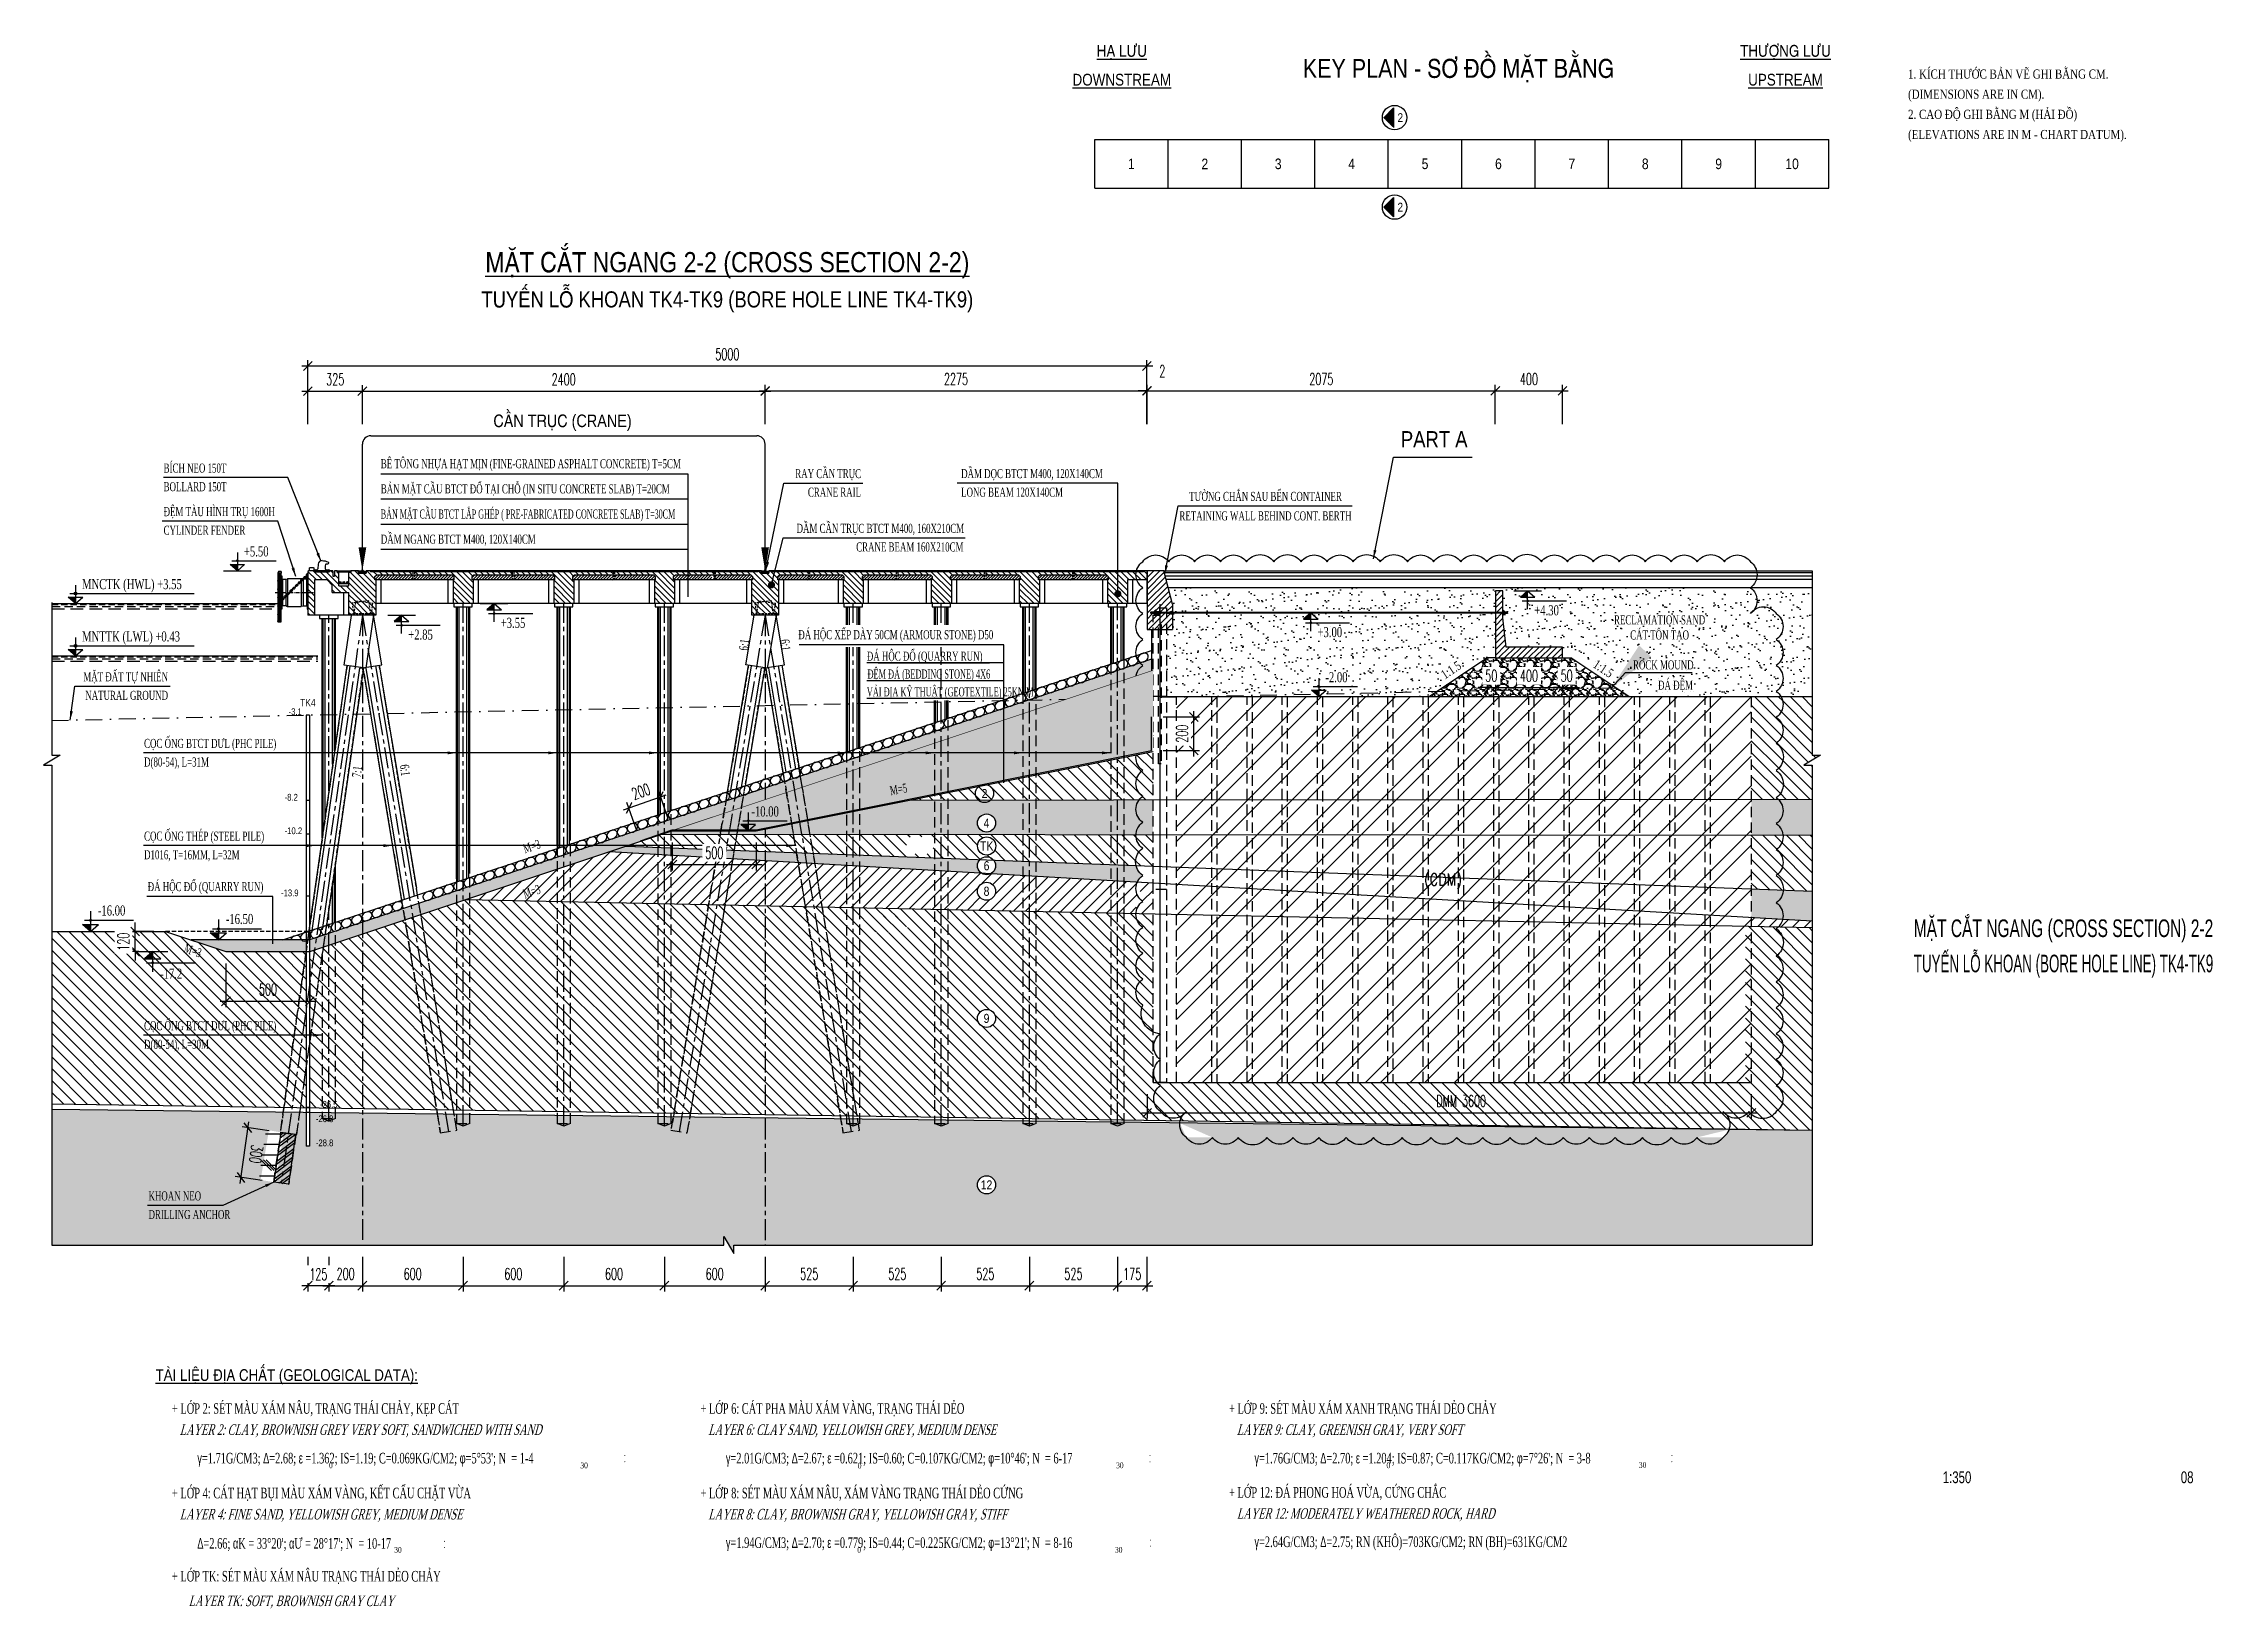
# Model space of a CAD drawing. Extents: x 9472 to 112692, y 46655 to 72187.
# Drawn here: x 24172 to 37100, y 62857 to 72187 of the extents above; entities that cross this region are included whole.
import ezdxf
from ezdxf.enums import TextEntityAlignment as Align

# ---------------------------------------------------------------- set-up
doc = ezdxf.new("R2010")
doc.units = 0
doc.header["$LTSCALE"] = 10
doc.header["$MEASUREMENT"] = 0
for name, pattern in [('CENTER', [2, 1.25, -0.25, 0.25, -0.25]), ('DASHDOT', [1, 0.5, -0.25, 0, -0.25]), ('HIDDEN', [0.375, 0.25, -0.125])]:
    doc.linetypes.add(name, pattern=pattern)
doc.layers.get('0').update_dxf_attribs({"color": 6, "linetype": 'CONTINUOUS'})
for name, color, linetype in [('Anchor wall', 6, 'CONTINUOUS'), ('Bao', 1, 'CONTINUOUS'), ('Border', 3, 'CONTINUOUS'), ('Center', 9, 'CENTER'), ('COBAN', 3, 'CONTINUOUS'), ('Da', 9, 'CONTINUOUS'), ('Dia chat', 8, 'CONTINUOUS'), ('Dim', 4, 'CONTINUOUS'), ('Hatch', 8, 'CONTINUOUS'), ('Hatch coc', 8, 'CONTINUOUS'), ('Khuat 151', 151, 'HIDDEN'), ('Khung', 1, 'CONTINUOUS'), ('Kich thuoc', 2, 'CONTINUOUS'), ('KT', 2, 'CONTINUOUS'), ('Lop dat', 171, 'CONTINUOUS'), ('Net tim', 6, 'CONTINUOUS'), ('Net vang', 8, 'CONTINUOUS'), ('P-T', 7, 'HIDDEN'), ('Pile D800', 30, 'CONTINUOUS'), ('Ray', 6, 'CONTINUOUS'), ('Text', 4, 'CONTINUOUS'), ('Tie rope', 6, 'CONTINUOUS'), ('Tim', 8, 'CENTER')]:
    doc.layers.add(name, color=color, linetype=linetype)
doc.styles.add('CMB-2', font='Vhavanb.ttf', dxfattribs={"width": 1.5, "height": 2})
doc.styles.add('Hung', font='Vharialn.ttf')
doc.styles.add('Kichthuoc', font='romans.shx', dxfattribs={"width": 0.6})
doc.styles.add('ROMANS', font='romans.shx', dxfattribs={"width": 0.8})
doc.styles.get("Standard").update_dxf_attribs({"font": 'vntimeh.shx', "width": 0.65})
doc.styles.add('Ten', font='Vharialn.ttf')
doc.styles.add('Vntimeh', font='vntimeh.shx', dxfattribs={"width": 0.75})
doc.linetypes.add('DAT_LINE', pattern='A,0.2,[2,g.shx,S=0.017,R=0,X=-0.017,Y=0],0.22', length=0.42)
doc.dimstyles.new('Dim 350', dxfattribs={"dimscale": 350, "dimtxt": 0.2, "dimasz": 0.15, "dimexe": 0.1, "dimexo": 0.2, "dimgap": 0.1, "dimtad": 1, "dimdec": 0, "dimlfac": -1, "dimzin": 0, "dimdsep": 46, "dimtxsty": 'Kichthuoc', "dimblk": 'OBLIQUE', "dimcen": 0.1, "dimdle": 0.1, "dimclrd": 2, "dimclre": 2, "dimclrt": 4, "dimadec": 0, "dimazin": 0, "dimtfac": 1, "dimtdec": 0, "dimtix": 1, "dimtmove": 2, "dimatfit": 3, "dimfxl": 1, "dimtfill": 1, "dimtolj": 1, "dimtzin": 0, "dimarcsym": 0})
doc.dimstyles.new('Dim A3-200', dxfattribs={"dimscale": 200, "dimtxt": 1.5, "dimasz": 1.5, "dimexe": 1.5, "dimexo": 2, "dimgap": 1, "dimtad": 1, "dimdec": 1, "dimdsep": 46, "dimtxsty": 'Vntimeh', "dimcen": 2.5, "dimclrd": 4, "dimclre": 4, "dimclrt": 7, "dimadec": 1, "dimazin": 2, "dimtfac": 1, "dimtdec": 1, "dimtix": 1, "dimtmove": 1, "dimatfit": 3, "dimfxl": 0.25, "dimtolj": 1, "dimtzin": 0, "dimlwd": -1, "dimlwe": -1, "dimarcsym": 0})
doc.dimstyles.new('Le 350', dxfattribs={"dimscale": 350, "dimtxt": 0.2, "dimasz": 0.15, "dimexe": 0.1, "dimexo": 0.2, "dimgap": 0.1, "dimtad": 1, "dimdec": 0, "dimzin": 0, "dimdsep": 46, "dimtxsty": 'Kichthuoc', "dimblk": 'ARCHTICK', "dimcen": 0, "dimdle": 0.1, "dimclrd": 2, "dimclre": 2, "dimclrt": 256, "dimadec": 0, "dimazin": 0, "dimtfac": 1, "dimtdec": 0, "dimtix": 1, "dimtmove": 2, "dimatfit": 3, "dimfxl": 1, "dimtolj": 1, "dimtzin": 0, "dimarcsym": 0})
pattern_1 = [(45, (-366010.8185, 18076.0106), (-1.1048543456, 1.1048543456), []), (135, (-366010.8185, 18076.0106), (-1.1048543456, -1.1048543456), [])]
pattern_2 = [(45, (-363610.8185, 18076.0106), (-1.1048543456, 1.1048543456), []), (135, (-363610.8185, 18076.0106), (-1.1048543456, -1.1048543456), [])]
pattern_3 = [(0, (29611.8338, 61018.25113), (0.15625, 0.3125), [0, -0.3125])]
pattern_4 = [(135, (14700, -10395), (-35.35534, -35.35534), [])]
pattern_5 = [(0, (0, 0), (0, 62.5), []), (135, (31.25, -31.25), (-125, -125), [88.38835, -88.38835]), (135, (46.88, -31.25), (-125, -125), [88.38835, -88.38835]), (135, (62.5, -31.25), (-125, -125), [88.38835, -88.38835])]
pattern_6 = [(45, (14700, 0), (-8.8388348, 8.8388348), [])]

msp = doc.modelspace()

# ---------------------------------------------------------------- texts
at = {"layer": 'Text'}
for s, height, style, p in [('%%uh¹ l\xadu', 70, 'Ten', (30599.1, 72107.4)), ('key plan - s¬ ®å mÆt b»ng', 112, 'Ten', (32606, 71981.8)), ('%%uth\xadîng l\xadu', 70, 'Ten', (34554.5, 72107.4)), ('%%Udownstream', 70, 'Ten', (30599.1, 71935.4)), ('%%Uupstream', 70, 'Ten', (34554.5, 71935.4)), ('%%UMÆt c¾t ngang 2-2 (cross section 2-2)', 120, 'Hung', (28248.2, 70822.9)), ('tuyÕn lç khoan TK4-TK9 (BORE HOLE LINE TK4-TK9)', 96, 'Ten', (28248.2, 70612.9)), ('cÇn trôc (crane)', 75, 'Ten', (27265.8, 69899.6)), ('TK4', 44, 'Ten', (25748.2, 68235.1))]:
    msp.add_text(s, height=height, dxfattribs=dict(at, style=style)).set_placement(p, align=Align.CENTER)
for s, height, width, p in [('1. kÝch th\xadíc b¶n vÏ ghi b»ng cm.', 54, 0.8, (35284.9, 71977)), ('(dimensions are in cm).', 54, 0.8, (35284.9, 71857)), ('2. cao ®é ghi b»ng m (h¶i ®å)', 54, 0.8, (35284.9, 71737)), ('(elevations are in m - chart datum).', 54, 0.8, (35284.9, 71617)), ('bÝch neo 150t', 54, 0.65, (24888.4, 69628.4)), ('bª t«ng nhùa h¹t mÞn (fine-grained asphalt concrete) t=5cm', 54, 0.65, (26182.8, 69654.6)), ('bollard 150t', 54, 0.65, (24888.4, 69517.6)), ('b¶n mÆt cÇu btct ®æ t¹i chç (in situ concrete slab) t=20cm', 54, 0.65, (26182.8, 69504.6)), ('dÇm däc btct m400, 120x140cm', 54, 0.65, (29641.6, 69595.5)), ('®Öm tµu h×nh trô 1600h', 54, 0.65, (24888.4, 69368.8)), ('b¶n mÆt cÇu btct l¾p ghÐp ( pre-fabricated concrete slab) t=30cm', 54, 0.58, (26182.8, 69354.6)), ('long beam 120x140cm', 54, 0.65, (29641.6, 69484.7)), ('cylinder fender', 54, 0.65, (24888.4, 69258)), ('+5.50', 60, 0.7, (25367.2, 69128.9)), ('dÇm ngang btct m400, 120x140cm', 54, 0.65, (26182.8, 69204.6)), ('mnctk (hwl) +3.55', 60, 0.7, (24402.4, 68933.9)), ('mnttk (lwl) +0.43', 60, 0.7, (24402.4, 68621.9)), ('+2.85', 60, 0.7, (26346.2, 68632.9)), ('+3.55', 60, 0.7, (26897.3, 68702.9)), ('cäc èng btct d\xadl (phc pile)', 54, 0.65, (24772.1, 67987.4)), ('d(80-54), l=31m', 54, 0.65, (24772.1, 67876.6)), ('cäc èng thÐp (steel pile)', 54, 0.65, (24772.1, 67434.7)), ('d1016, t=16mm, l=32m', 54, 0.65, (24772.1, 67323.9)), ('®¸ héc ®æ (quarry run)', 54, 0.65, (24793.7, 67133.9)), ('-16.00', 60, 0.7, (24496.5, 66988.4)), ('-16.50', 60, 0.7, (25259, 66937.9)), ('-17.2', 60, 0.7, (24867.1, 66611.7)), ('d(80-54), l=30m', 54, 0.65, (24772.1, 66194)), ('khoan neo', 54, 0.65, (24798.4, 65290.2)), ('drilling anchor', 54, 0.65, (24798.4, 65179.4)), ('+ líp 2: sÐt mµu x¸m n©u, tr¹ng th¸i ch¶y, kÑp c¸t', 63, 0.65, (24938.2, 64018.7)), ('+ líp 6: c¸t pha mµu x¸m vµng, tr¹ng th¸i dÎo', 63, 0.65, (28088.2, 64018.7)), ('+ líp 9: sÐt mµu x¸m xanh tr¹ng th¸i dÎo ch¶y', 63, 0.65, (31238.2, 64018.7)), ('.', 34.7, 0.7, (27631.6, 63767.2)), ('.', 34.7, 0.7, (27631.6, 63730.4)), ('.', 34.7, 0.7, (30761.3, 63767.2)), ('.', 34.7, 0.7, (30761.3, 63730.4)), ('.', 34.7, 0.7, (33871.8, 63767.2)), ('.', 34.7, 0.7, (33871.8, 63730.4)), ('0', 34.7, 0.7, (25874.4, 63694.2)), ('30', 34.65, 0.7, (27372.4, 63693.5)), ('0', 34.7, 0.7, (29025.4, 63692.3)), ('30', 34.65, 0.7, (30565.2, 63694.2)), ('0', 34.7, 0.7, (32176.4, 63694.2)), ('30', 34.65, 0.7, (33680.5, 63696)), ('+ líp 4: c¸t h¹t bôi mµu x¸m vµng, kÕt cÊu chÆt võa', 63, 0.65, (24938.2, 63514.7)), ('+ líp 8: sÐt mµu x¸m n©u, x¸m vµng tr¹ng th¸i dÎo cøng', 63, 0.65, (28088.2, 63514.7)), ('+ líp 12: ®¸ phong ho¸ võa, cøng ch¾c', 63, 0.65, (31238.2, 63518.7)), ('30', 34.65, 0.7, (26263.3, 63190.2)), ('.', 34.7, 0.7, (26556.6, 63255.9)), ('.', 34.7, 0.7, (26556.6, 63219.1)), ('0', 34.7, 0.7, (29022.4, 63190.2)), ('30', 34.65, 0.7, (30558.6, 63190.2)), ('.', 34.7, 0.7, (30763.2, 63263.2)), ('.', 34.7, 0.7, (30763.2, 63226.4)), ('+ líp tk: sÐt mµu x¸m n©u tr¹ng th¸i dÎo ch¶y', 63, 0.65, (24938.2, 63019))]:
    msp.add_text(s, height=height, dxfattribs=dict(at, width=width)).set_placement(p)
at = {"layer": 'Text', "style": 'Ten'}
for p in [(32258.8, 71744), (32258.8, 71210.7)]:
    msp.add_text('2', height=52.5, dxfattribs=at).set_placement(p, align=Align.MIDDLE_CENTER)
for s, height, p in [('1', 63, (30656.1, 71468.8)), ('2', 63, (31093.6, 71468.8)), ('3', 63, (31531.1, 71468.8)), ('4', 63, (31968.6, 71468.8)), ('5', 63, (32406.1, 71468.8)), ('6', 63, (32843.6, 71468.8)), ('7', 63, (33281.1, 71468.8)), ('8', 63, (33718.6, 71468.8)), ('9', 63, (34156.1, 71468.8)), ('10', 63, (34593.6, 71468.8)), ('4', 54, (29792.8, 67539.7)), ('TK', 54, (29793.7, 67402.9)), ('6', 54, (29792.8, 67285.1)), ('8', 54, (29792.8, 67133.1)), ('9', 54, (29792.8, 66375.2)), ('12', 54, (29792.8, 65383.2))]:
    msp.add_text(s, height=height, dxfattribs=at).set_placement(p, align=Align.MIDDLE)
at = {"layer": 'Text', "width": 0.65}
for s, p in [('ray cÇn trôc', (29044.9, 69595.5)), ('crane rail', (29044.9, 69484.7)), ('dÇm cÇn trôc btct m400, 160x210cm', (29659.4, 69269.2)), ('crane beam 160x210cm', (29655.3, 69158.4)), ('mÆt ®Êt tù nhiªn', (24914.9, 68384.6)), ('natural ground', (24914.9, 68273.8))]:
    msp.add_text(s, height=54, dxfattribs=at).set_placement(p, align=Align.RIGHT)
for s, p in [('t\xadêng ch¾n sau bÕn container', (31455.4, 69459.7)), ('retaining wall behind cont. berth', (31455.4, 69343.6))]:
    msp.add_text(s, height=54, dxfattribs=at).set_placement(p, align=Align.CENTER)
for s, rotation, p in [('6:1', 82.87498, (28369.9, 68565.4)), ('6:1', 277.12502, (28563.3, 68631.7)), ('7:1', 84.2072, (26064.5, 67809.8)), ('6:1', 277.12502, (26296.2, 67885.4)), ('m=3', 18.43495, (27041.6, 67358.9)), ('m=3', 18.43495, (27041.6, 67089.3))]:
    msp.add_text(s, height=54, rotation=rotation, dxfattribs=at).set_placement(p)
at = {"layer": 'Text', "style": 'Ten'}
for s, height, p in [('-3.1', 40, (25633.2, 68183.4)), ('-8.2', 40, (25609.7, 67673.4)), ('-10.2', 40, (25609.7, 67473.4)), ('-13.9', 40, (25588.2, 67103.4)), ('-26.5', 40, (25820.7, 65843.4)), ('-26.8', 40, (25795.7, 65757)), ('-28.8', 40, (25795.7, 65613.4)), ('%%uTµi liÖu ®Þa chÊt (geological data):', 69.3, (24840.3, 64214.8))]:
    msp.add_text(s, height=height, dxfattribs=at).set_placement(p)
at = {"layer": 'Text', "style": 'CMB-2'}
for s, width, p, p2 in [('MÆt c¾t ngang (cross section) 2-2', 0.663152, (35318.7, 66860.1), (37103.7, 66860.1)), ('TuyÕn lç khoan (bore hole line) TK4-TK9', 0.601506, (35318.7, 66650.1), (37103.7, 66650.1))]:
    msp.add_text(s, height=105, dxfattribs=dict(at, width=width)).set_placement(p, p2, align=Align.FIT)
at = {"layer": 'Text', "width": 0.65}
msp.add_text('m=3', height=54, rotation=341.56505, dxfattribs=at).set_placement((25054, 66753.3), align=Align.CENTER)
at = {"layer": 'Text', "oblique": 15, "width": 0.65}
for s, p in [('   layer 2: clay, brownish grey very soft, sandwiched with sand', (24938.2, 63892.7)), ('   layer 6: clay sand, yellowish grey, medium dense', (28088.2, 63892.7)), ('   layer 9: clay, greenish gray, very soft', (31238.2, 63892.7)), ('   layer 4: fine sand, yellowish grey, medium dense', (24938.2, 63388.7)), ('   layer 8: clay, brownish gray, yellowish gray, stiff', (28088.2, 63388.7)), ('   layer 12: moderately weathered rock, hard', (31238.2, 63392.7)), ('Layer TK: Soft, brownish gray clay', (25037.6, 62872))]:
    msp.add_text(s, height=63, dxfattribs=at).set_placement(p)
at = {"layer": 'Text', "style": 'Ten', "width": 0.85}
for s, p in [('1:350', (35576.7, 63605.1)), ('08', (36948.2, 63605.1))]:
    msp.add_text(s, height=70, dxfattribs=at).set_placement(p, align=Align.CENTER)
at = {"layer": 'Text', "char_height": 63, "width": 13860, "attachment_point": 7}
for s, insert in [("{\\Fgreeks.shx|c1;g}=1.71g/cm3; {\\Fgreeks.shx|c0;D}=2.68; {\\Fgreeks.shx|c1;e} =1.362; iS=1.19; C=0.069kg/cm2; {\\Fgreeks.shx|c1;f}=5°53'; n  = 1-4", (25089.4, 63703.7)), ("{\\Fgreeks|c0;g}=2.01g/cm3; {\\Fgreeks|c0;D}=2.67; {\\Fgreeks|c0;e} =0.621; iS=0.60; C=0.107kg/cm2; {\\Fgreeks|c0;f}=10°46'; n  = 6-17", (28239.4, 63703.7)), ("{\\Fgreeks.shx|c1;g}=1.76g/cm3; {\\Fgreeks.shx|c0;D}=2.70; {\\Fgreeks.shx|c1;e} =1.204; iS=0.87; C=0.117kg/cm2; {\\Fgreeks.shx|c1;f}=7°26'; n  = 3-8", (31389.4, 63703.7)), ("{\\Fgreeks|c0;D}=2.66; {\\fSymbol|b0|i0|c2|p18;a}K = 33%%D20'; {\\fSymbol|b0|i0|c2|p18;a}¦ = 28%%D17'; n  = 10-17", (25089.4, 63199.7)), ("{\\Fgreeks.shx|c1;g}=1.94g/cm3; {\\Fgreeks.shx|c0;D}=2.70; {\\Fgreeks.shx|c1;e} =0.779; iS=0.44; C=0.225kg/cm2; {\\Fgreeks.shx|c1;f}=13°21'; n  = 8-16", (28239.4, 63199.7)), ('{\\Fgreeks|c0;g}=2.64g/cm3; {\\Fgreeks|c0;D}=2.75; rN (KH¤)=703kg/cm2; rN (BH)=631kg/cm2', (31389.4, 63203.7))]:
    msp.add_mtext(s, dxfattribs=dict(at, insert=insert))

# ---------------------------------------------------------------- blocks, each defined once
blk = doc.blocks.new('_Oblique')
at = {"color": 0, "linetype": 'ByBlock', "lineweight": -2}
blk.add_line((-0.5, -0.5), (0.5, 0.5), dxfattribs=at)
blk = doc.blocks.new('*D106')
at = {"layer": 'Kich thuoc', "color": 2, "lineweight": -2}
for p, q in [((27273, 64954), (27273, 64747)), ((27873, 64954), (27873, 64747)), ((27238, 64782), (27908, 64782))]:
    blk.add_line(p, q, dxfattribs=at)
at = {"layer": 'Kich thuoc', "color": 2, "lineweight": -2, "xscale": 52.5, "yscale": 52.5, "zscale": 52.5, "rotation": 180}
blk.add_blockref('_Oblique', (27273, 64782), dxfattribs=at)
at = {"layer": 'Kich thuoc', "color": 2, "lineweight": -2, "xscale": 52.5, "yscale": 52.5, "zscale": 52.5}
blk.add_blockref('_Oblique', (27873, 64782), dxfattribs=at)
at = {"layer": 'Kich thuoc', "color": 4, "insert": (27573, 64852), "char_height": 70, "attachment_point": 5, "style": 'Kichthuoc', "bg_fill": 3, "box_fill_scale": 1.25, "bg_fill_color": 9, "bg_fill_true_color": 13158600, "bg_fill_transparency": 3978432}
blk.add_mtext('\\A1;600', dxfattribs=at)
blk = doc.blocks.new('*D107')
at = {"layer": 'Kich thuoc', "color": 2, "lineweight": -2}
for p, q in [((25344, 65392), (25396, 65759)), ((25518, 65706), (25357, 65729)), ((25476, 65409), (25314, 65432))]:
    blk.add_line(p, q, dxfattribs=at)
at = {"layer": 'Kich thuoc', "color": 2, "lineweight": -2, "xscale": 52.5, "yscale": 52.5, "zscale": 52.5}
for p, rotation in [((25391, 65724), 81.86989779202445), ((25349, 65427), 261.8698977920244)]:
    blk.add_blockref('_Oblique', p, dxfattribs=dict(at, rotation=rotation))
at = {"layer": 'Kich thuoc', "color": 4, "insert": (25440, 65566), "char_height": 70, "attachment_point": 5, "rotation": 261.8699, "style": 'Kichthuoc', "bg_fill": 3, "box_fill_scale": 1.25, "bg_fill_color": 9, "bg_fill_true_color": 13158600, "bg_fill_transparency": 627168}
blk.add_mtext('\\A1;300', dxfattribs=at)
blk = doc.blocks.new('*D108')
at = {"layer": 'Kich thuoc', "color": 2, "lineweight": -2}
for p, q in [((25260, 66703), (25260, 66442)), ((25760, 66703), (25760, 66442)), ((25225, 66477), (25795, 66477))]:
    blk.add_line(p, q, dxfattribs=at)
at = {"layer": 'Kich thuoc', "color": 2, "lineweight": -2, "xscale": 52.5, "yscale": 52.5, "zscale": 52.5, "rotation": 180}
blk.add_blockref('_Oblique', (25260, 66477), dxfattribs=at)
at = {"layer": 'Kich thuoc', "color": 2, "lineweight": -2, "xscale": 52.5, "yscale": 52.5, "zscale": 52.5}
blk.add_blockref('_Oblique', (25760, 66477), dxfattribs=at)
at = {"layer": 'Kich thuoc', "color": 4, "insert": (25510, 66547), "char_height": 70, "attachment_point": 5, "style": 'Kichthuoc', "bg_fill": 3, "box_fill_scale": 1.25, "bg_fill_color": 9, "bg_fill_true_color": 13158600, "bg_fill_transparency": 4005904}
blk.add_mtext('\\A1;500', dxfattribs=at)
blk = doc.blocks.new('_ArchTick')
at = {"color": 0, "linetype": 'ByBlock', "const_width": 0.15}
blk.add_lwpolyline([(-0.5, -0.5), (0.5, 0.5)], dxfattribs=at)
blk = doc.blocks.new('*D109')
at = {"layer": 'Hatch', "color": 2, "lineweight": -2}
for p, q in [((24830, 66893), (24684, 66893)), ((24719, 66893), (24719, 66946)), ((24719, 66773), (24719, 66893)), ((24740, 66773), (24684, 66773)), ((24719, 66773), (24719, 66721))]:
    blk.add_line(p, q, dxfattribs=at)
at = {"layer": 'Hatch', "color": 2, "lineweight": -2, "xscale": 52.5, "yscale": 52.5, "zscale": 52.5}
for p, rotation in [((24719, 66893), 270), ((24719, 66773), 90)]:
    blk.add_blockref('_Oblique', p, dxfattribs=dict(at, rotation=rotation))
at = {"layer": 'Hatch', "color": 4, "insert": (24649, 66833), "char_height": 70, "attachment_point": 5, "rotation": 90, "style": 'Kichthuoc', "bg_fill": 3, "box_fill_scale": 1.25, "bg_fill_color": 9, "bg_fill_true_color": 13158600, "bg_fill_transparency": 80}
blk.add_mtext('\\A1;120', dxfattribs=at)
blk = doc.blocks.new('*D110')
at = {"layer": 'Kich thuoc', "color": 2, "lineweight": -2}
for p, q in [((26073, 64954), (26073, 64747)), ((26673, 64954), (26673, 64747)), ((26038, 64782), (26708, 64782))]:
    blk.add_line(p, q, dxfattribs=at)
at = {"layer": 'Kich thuoc', "color": 2, "lineweight": -2, "xscale": 52.5, "yscale": 52.5, "zscale": 52.5, "rotation": 180}
blk.add_blockref('_Oblique', (26073, 64782), dxfattribs=at)
at = {"layer": 'Kich thuoc', "color": 2, "lineweight": -2, "xscale": 52.5, "yscale": 52.5, "zscale": 52.5}
blk.add_blockref('_Oblique', (26673, 64782), dxfattribs=at)
at = {"layer": 'Kich thuoc', "color": 4, "insert": (26373, 64852), "char_height": 70, "attachment_point": 5, "style": 'Kichthuoc', "bg_fill": 3, "box_fill_scale": 1.25, "bg_fill_color": 9, "bg_fill_true_color": 13158600, "bg_fill_transparency": 4026384}
blk.add_mtext('\\A1;600', dxfattribs=at)
blk = doc.blocks.new('*D111')
at = {"layer": 'Kich thuoc', "color": 2, "lineweight": -2}
for p, q in [((25873, 64954), (25873, 64747)), ((26073, 64954), (26073, 64747)), ((25838, 64782), (26108, 64782))]:
    blk.add_line(p, q, dxfattribs=at)
at = {"layer": 'Kich thuoc', "color": 2, "lineweight": -2, "xscale": 52.5, "yscale": 52.5, "zscale": 52.5, "rotation": 180}
blk.add_blockref('_Oblique', (25873, 64782), dxfattribs=at)
at = {"layer": 'Kich thuoc', "color": 2, "lineweight": -2, "xscale": 52.5, "yscale": 52.5, "zscale": 52.5}
blk.add_blockref('_Oblique', (26073, 64782), dxfattribs=at)
at = {"layer": 'Kich thuoc', "color": 4, "insert": (25973, 64852), "char_height": 70, "attachment_point": 5, "style": 'Kichthuoc', "bg_fill": 3, "box_fill_scale": 1.25, "bg_fill_color": 9, "bg_fill_true_color": 13158600, "bg_fill_transparency": 11732736}
blk.add_mtext('\\A1;200', dxfattribs=at)
blk = doc.blocks.new('*D112')
at = {"layer": 'Kich thuoc', "color": 2, "lineweight": -2}
for p, q in [((26673, 64954), (26673, 64747)), ((27273, 64954), (27273, 64747)), ((26638, 64782), (27308, 64782))]:
    blk.add_line(p, q, dxfattribs=at)
at = {"layer": 'Kich thuoc', "color": 2, "lineweight": -2, "xscale": 52.5, "yscale": 52.5, "zscale": 52.5, "rotation": 180}
blk.add_blockref('_Oblique', (26673, 64782), dxfattribs=at)
at = {"layer": 'Kich thuoc', "color": 2, "lineweight": -2, "xscale": 52.5, "yscale": 52.5, "zscale": 52.5}
blk.add_blockref('_Oblique', (27273, 64782), dxfattribs=at)
at = {"layer": 'Kich thuoc', "color": 4, "insert": (26973, 64852), "char_height": 70, "attachment_point": 5, "style": 'Kichthuoc', "bg_fill": 3, "box_fill_scale": 1.25, "bg_fill_color": 9, "bg_fill_true_color": 13158600, "bg_fill_transparency": 11732736}
blk.add_mtext('\\A1;600', dxfattribs=at)
blk = doc.blocks.new('*D113')
at = {"layer": 'Kich thuoc', "color": 2, "lineweight": -2}
for p, q in [((30573, 64954), (30573, 64747)), ((30748, 64954), (30748, 64747)), ((30538, 64782), (30783, 64782))]:
    blk.add_line(p, q, dxfattribs=at)
at = {"layer": 'Kich thuoc', "color": 2, "lineweight": -2, "xscale": 52.5, "yscale": 52.5, "zscale": 52.5, "rotation": 180}
blk.add_blockref('_Oblique', (30573, 64782), dxfattribs=at)
at = {"layer": 'Kich thuoc', "color": 2, "lineweight": -2, "xscale": 52.5, "yscale": 52.5, "zscale": 52.5}
blk.add_blockref('_Oblique', (30748, 64782), dxfattribs=at)
at = {"layer": 'Kich thuoc', "color": 4, "insert": (30661, 64852), "char_height": 70, "attachment_point": 5, "style": 'Kichthuoc', "bg_fill": 3, "box_fill_scale": 1.25, "bg_fill_color": 9, "bg_fill_true_color": 13158600, "bg_fill_transparency": 11732736}
blk.add_mtext('\\A1;175', dxfattribs=at)
blk = doc.blocks.new('*D114')
at = {"layer": 'Kich thuoc', "color": 2, "lineweight": -2}
for p, q in [((28473, 64954), (28473, 64747)), ((28998, 64954), (28998, 64747)), ((28438, 64782), (29033, 64782))]:
    blk.add_line(p, q, dxfattribs=at)
at = {"layer": 'Kich thuoc', "color": 2, "lineweight": -2, "xscale": 52.5, "yscale": 52.5, "zscale": 52.5, "rotation": 180}
blk.add_blockref('_Oblique', (28473, 64782), dxfattribs=at)
at = {"layer": 'Kich thuoc', "color": 2, "lineweight": -2, "xscale": 52.5, "yscale": 52.5, "zscale": 52.5}
blk.add_blockref('_Oblique', (28998, 64782), dxfattribs=at)
at = {"layer": 'Kich thuoc', "color": 4, "insert": (28736, 64852), "char_height": 70, "attachment_point": 5, "style": 'Kichthuoc', "bg_fill": 3, "box_fill_scale": 1.25, "bg_fill_color": 9, "bg_fill_true_color": 13158600, "bg_fill_transparency": 5602004}
blk.add_mtext('\\A1;525', dxfattribs=at)
blk = doc.blocks.new('*D115')
at = {"layer": 'Kich thuoc', "color": 2, "lineweight": -2}
for p, q in [((27873, 64954), (27873, 64747)), ((28473, 64954), (28473, 64747)), ((27838, 64782), (28508, 64782))]:
    blk.add_line(p, q, dxfattribs=at)
at = {"layer": 'Kich thuoc', "color": 2, "lineweight": -2, "xscale": 52.5, "yscale": 52.5, "zscale": 52.5, "rotation": 180}
blk.add_blockref('_Oblique', (27873, 64782), dxfattribs=at)
at = {"layer": 'Kich thuoc', "color": 2, "lineweight": -2, "xscale": 52.5, "yscale": 52.5, "zscale": 52.5}
blk.add_blockref('_Oblique', (28473, 64782), dxfattribs=at)
at = {"layer": 'Kich thuoc', "color": 4, "insert": (28173, 64852), "char_height": 70, "attachment_point": 5, "style": 'Kichthuoc', "bg_fill": 3, "box_fill_scale": 1.25, "bg_fill_color": 9, "bg_fill_true_color": 13158600, "bg_fill_transparency": 11732736}
blk.add_mtext('\\A1;600', dxfattribs=at)
blk = doc.blocks.new('*D116')
at = {"layer": 'Kich thuoc', "color": 2, "lineweight": -2}
for p, q in [((29523, 64954), (29523, 64747)), ((30048, 64954), (30048, 64747)), ((29488, 64782), (30083, 64782))]:
    blk.add_line(p, q, dxfattribs=at)
at = {"layer": 'Kich thuoc', "color": 2, "lineweight": -2, "xscale": 52.5, "yscale": 52.5, "zscale": 52.5, "rotation": 180}
blk.add_blockref('_Oblique', (29523, 64782), dxfattribs=at)
at = {"layer": 'Kich thuoc', "color": 2, "lineweight": -2, "xscale": 52.5, "yscale": 52.5, "zscale": 52.5}
blk.add_blockref('_Oblique', (30048, 64782), dxfattribs=at)
at = {"layer": 'Kich thuoc', "color": 4, "insert": (29786, 64852), "char_height": 70, "attachment_point": 5, "style": 'Kichthuoc', "bg_fill": 3, "box_fill_scale": 1.25, "bg_fill_color": 9, "bg_fill_true_color": 13158600, "bg_fill_transparency": 4019712}
blk.add_mtext('\\A1;525', dxfattribs=at)
blk = doc.blocks.new('*D117')
at = {"layer": 'Kich thuoc', "color": 2, "lineweight": -2}
for p, q in [((28998, 64954), (28998, 64747)), ((29523, 64954), (29523, 64747)), ((28963, 64782), (29558, 64782))]:
    blk.add_line(p, q, dxfattribs=at)
at = {"layer": 'Kich thuoc', "color": 2, "lineweight": -2, "xscale": 52.5, "yscale": 52.5, "zscale": 52.5, "rotation": 180}
blk.add_blockref('_Oblique', (28998, 64782), dxfattribs=at)
at = {"layer": 'Kich thuoc', "color": 2, "lineweight": -2, "xscale": 52.5, "yscale": 52.5, "zscale": 52.5}
blk.add_blockref('_Oblique', (29523, 64782), dxfattribs=at)
at = {"layer": 'Kich thuoc', "color": 4, "insert": (29261, 64852), "char_height": 70, "attachment_point": 5, "style": 'Kichthuoc', "bg_fill": 3, "box_fill_scale": 1.25, "bg_fill_color": 9, "bg_fill_true_color": 13158600, "bg_fill_transparency": 632951}
blk.add_mtext('\\A1;525', dxfattribs=at)
blk = doc.blocks.new('*D118')
at = {"layer": 'Kich thuoc', "color": 2, "lineweight": -2}
for p, q in [((30048, 64954), (30048, 64747)), ((30573, 64954), (30573, 64747)), ((30013, 64782), (30608, 64782))]:
    blk.add_line(p, q, dxfattribs=at)
at = {"layer": 'Kich thuoc', "color": 2, "lineweight": -2, "xscale": 52.5, "yscale": 52.5, "zscale": 52.5, "rotation": 180}
blk.add_blockref('_Oblique', (30048, 64782), dxfattribs=at)
at = {"layer": 'Kich thuoc', "color": 2, "lineweight": -2, "xscale": 52.5, "yscale": 52.5, "zscale": 52.5}
blk.add_blockref('_Oblique', (30573, 64782), dxfattribs=at)
at = {"layer": 'Kich thuoc', "color": 4, "insert": (30311, 64852), "char_height": 70, "attachment_point": 5, "style": 'Kichthuoc', "bg_fill": 3, "box_fill_scale": 1.25, "bg_fill_color": 9, "bg_fill_true_color": 13158600, "bg_fill_transparency": 5602520}
blk.add_mtext('\\A1;525', dxfattribs=at)
blk = doc.blocks.new('*D119')
at = {"layer": 'Kich thuoc', "color": 2, "lineweight": -2}
for p, q in [((25713, 70264), (30783, 70264)), ((25748, 69918), (25748, 70299)), ((30748, 69918), (30748, 70299))]:
    blk.add_line(p, q, dxfattribs=at)
at = {"layer": 'Kich thuoc', "color": 2, "lineweight": -2, "xscale": 52.5, "yscale": 52.5, "zscale": 52.5, "rotation": 180}
blk.add_blockref('_Oblique', (25748, 70264), dxfattribs=at)
at = {"layer": 'Kich thuoc', "color": 2, "lineweight": -2, "xscale": 52.5, "yscale": 52.5, "zscale": 52.5}
blk.add_blockref('_Oblique', (30748, 70264), dxfattribs=at)
at = {"layer": 'Kich thuoc', "color": 4, "insert": (28248, 70334), "char_height": 70, "attachment_point": 5, "style": 'Kichthuoc', "bg_fill": 3, "box_fill_scale": 1.25, "bg_fill_color": 9, "bg_fill_true_color": 13158600, "bg_fill_transparency": 11732736}
blk.add_mtext('\\A1;5000', dxfattribs=at)
blk = doc.blocks.new('*D120')
at = {"layer": 'Kich thuoc', "color": 2, "lineweight": -2}
for p, q in [((26038, 70114), (28508, 70114)), ((26073, 69918), (26073, 70149)), ((28473, 69918), (28473, 70149))]:
    blk.add_line(p, q, dxfattribs=at)
at = {"layer": 'Kich thuoc', "color": 2, "lineweight": -2, "xscale": 52.5, "yscale": 52.5, "zscale": 52.5, "rotation": 180}
blk.add_blockref('_Oblique', (26073, 70114), dxfattribs=at)
at = {"layer": 'Kich thuoc', "color": 2, "lineweight": -2, "xscale": 52.5, "yscale": 52.5, "zscale": 52.5}
blk.add_blockref('_Oblique', (28473, 70114), dxfattribs=at)
at = {"layer": 'Kich thuoc', "color": 4, "insert": (27273, 70184), "char_height": 70, "attachment_point": 5, "style": 'Kichthuoc', "bg_fill": 3, "box_fill_scale": 1.25, "bg_fill_color": 9, "bg_fill_true_color": 13158600, "bg_fill_transparency": 4062528}
blk.add_mtext('\\A1;2400', dxfattribs=at)
blk = doc.blocks.new('Ray A120')
at = {"layer": 'Ray'}
for p, q in [((-110, 9), (-110, 0)), ((-110, 0), (110, 0)), ((-105, 15), (-60, 20)), ((-60, 93), (-60, 62)), ((-60, 20), (-42, 27)), ((-56, 56), (-43, 52)), ((-36, 42), (-36, 37)), ((36, 42), (36, 37)), ((42, 27), (60, 20)), ((56, 56), (43, 52)), ((60, 93), (60, 62)), ((60, 20), (105, 15)), ((110, 0), (110, 9))]:
    blk.add_line(p, q, dxfattribs=at)
blk.add_lwpolyline([(51, 103, 0.0424492), (-51, 103)], format="xyb", dxfattribs=at)
for centre, radius, start, end in [((-104, 9), 6, 96.84277, 180), ((-50, 93), 10, 94.8614, 180), ((-54, 62), 6, 180, 251.56505), ((-46, 42), 10, 0, 71.56505), ((-46, 37), 10, 292.61986, 0), ((46, 42), 10, 108.43495, 180), ((46, 37), 10, 180, 247.38014), ((50, 93), 10, 0, 85.1386), ((54, 62), 6, 288.43495, 0), ((104, 9), 6, 0, 83.15723)]:
    blk.add_arc(centre, radius, start, end, dxfattribs=at)
blk = doc.blocks.new('*D121')
at = {"layer": 'Kich thuoc', "color": 2, "lineweight": -2}
for p, q in [((25713, 70114), (26108, 70114)), ((25748, 69918), (25748, 70149)), ((26073, 69918), (26073, 70149))]:
    blk.add_line(p, q, dxfattribs=at)
at = {"layer": 'Kich thuoc', "color": 2, "lineweight": -2, "xscale": 52.5, "yscale": 52.5, "zscale": 52.5, "rotation": 180}
blk.add_blockref('_Oblique', (25748, 70114), dxfattribs=at)
at = {"layer": 'Kich thuoc', "color": 2, "lineweight": -2, "xscale": 52.5, "yscale": 52.5, "zscale": 52.5}
blk.add_blockref('_Oblique', (26073, 70114), dxfattribs=at)
at = {"layer": 'Kich thuoc', "color": 4, "insert": (25911, 70184), "char_height": 70, "attachment_point": 5, "style": 'Kichthuoc', "bg_fill": 3, "box_fill_scale": 1.25, "bg_fill_color": 9, "bg_fill_true_color": 13158600, "bg_fill_transparency": 4056064}
blk.add_mtext('\\A1;325', dxfattribs=at)
blk = doc.blocks.new('*D122')
at = {"layer": 'Kich thuoc', "color": 2, "lineweight": -2}
for p, q in [((28438, 70116), (30783, 70116)), ((28473, 69918), (28473, 70151)), ((30748, 69918), (30748, 70151))]:
    blk.add_line(p, q, dxfattribs=at)
at = {"layer": 'Kich thuoc', "color": 2, "lineweight": -2, "xscale": 52.5, "yscale": 52.5, "zscale": 52.5, "rotation": 180}
blk.add_blockref('_Oblique', (28473, 70116), dxfattribs=at)
at = {"layer": 'Kich thuoc', "color": 2, "lineweight": -2, "xscale": 52.5, "yscale": 52.5, "zscale": 52.5}
blk.add_blockref('_Oblique', (30748, 70116), dxfattribs=at)
at = {"layer": 'Kich thuoc', "color": 4, "insert": (29611, 70186), "char_height": 70, "attachment_point": 5, "style": 'Kichthuoc', "bg_fill": 3, "box_fill_scale": 1.25, "bg_fill_color": 9, "bg_fill_true_color": 13158600, "bg_fill_transparency": 11732736}
blk.add_mtext('\\A1;2275', dxfattribs=at)
blk = doc.blocks.new('ch')
at = {"color": 0}
for p, q in [((1879308, 222653), (1879308, 222563)), ((1879308, 222653), (1879311, 222653)), ((1879308, 222563), (1879558, 222563)), ((1879318, 222647), (1879323, 222583)), ((1879334, 222572), (1879532, 222572)), ((1879548, 222647), (1879543, 222583)), ((1879558, 222653), (1879555, 222653)), ((1879558, 222653), (1879558, 222563))]:
    blk.add_line(p, q, dxfattribs=at)
for centre, radius, start, end in [((1879311, 222646), 7, 5, 90), ((1879334, 222583), 11, 185, 270), ((1879532, 222583), 11, 270, 355), ((1879555, 222646), 7, 90, 175)]:
    blk.add_arc(centre, radius, start, end, dxfattribs=at)
blk = doc.blocks.new('*D158')
at = {"color": 2, "lineweight": -2}
for p, q in [((17596, 107346), (17596, 107253)), ((17646, 107346), (17646, 107253)), ((17596, 107288), (17543, 107288)), ((17596, 107288), (17646, 107288)), ((17646, 107288), (17698, 107288))]:
    blk.add_line(p, q, dxfattribs=at)
at = {"color": 2, "lineweight": -2, "xscale": 52.5, "yscale": 52.5, "zscale": 52.5}
blk.add_blockref('_Oblique', (17596, 107288), dxfattribs=at)
at = {"color": 2, "lineweight": -2, "xscale": 52.5, "yscale": 52.5, "zscale": 52.5, "rotation": 180}
blk.add_blockref('_Oblique', (17646, 107288), dxfattribs=at)
at = {"color": 4, "insert": (17621, 107358), "char_height": 70, "attachment_point": 5, "style": 'Kichthuoc', "bg_fill": 3, "box_fill_scale": 1.25, "bg_fill_color": 9, "bg_fill_true_color": 13158600, "bg_fill_transparency": 3955916}
blk.add_mtext('\\A1;50', dxfattribs=at)
blk = doc.blocks.new('*D159')
at = {"color": 2, "lineweight": -2}
for p, q in [((17646, 107346), (17646, 107253)), ((18046, 107346), (18046, 107253)), ((17611, 107288), (18081, 107288))]:
    blk.add_line(p, q, dxfattribs=at)
at = {"color": 2, "lineweight": -2, "xscale": 52.5, "yscale": 52.5, "zscale": 52.5, "rotation": 180}
blk.add_blockref('_Oblique', (17646, 107288), dxfattribs=at)
at = {"color": 2, "lineweight": -2, "xscale": 52.5, "yscale": 52.5, "zscale": 52.5}
blk.add_blockref('_Oblique', (18046, 107288), dxfattribs=at)
at = {"color": 4, "insert": (17846, 107358), "char_height": 70, "attachment_point": 5, "style": 'Kichthuoc', "bg_fill": 3, "box_fill_scale": 1.25, "bg_fill_color": 9, "bg_fill_true_color": 13158600, "bg_fill_transparency": 15822336}
blk.add_mtext('\\A1;400', dxfattribs=at)
blk = doc.blocks.new('*D160')
at = {"color": 2, "lineweight": -2}
for p, q in [((18046, 107346), (18046, 107253)), ((18096, 107346), (18096, 107253)), ((18046, 107288), (17993, 107288)), ((18046, 107288), (18096, 107288)), ((18096, 107288), (18148, 107288))]:
    blk.add_line(p, q, dxfattribs=at)
at = {"color": 2, "lineweight": -2, "xscale": 52.5, "yscale": 52.5, "zscale": 52.5}
blk.add_blockref('_Oblique', (18046, 107288), dxfattribs=at)
at = {"color": 2, "lineweight": -2, "xscale": 52.5, "yscale": 52.5, "zscale": 52.5, "rotation": 180}
blk.add_blockref('_Oblique', (18096, 107288), dxfattribs=at)
at = {"color": 4, "insert": (18071, 107358), "char_height": 70, "attachment_point": 5, "style": 'Kichthuoc', "bg_fill": 3, "box_fill_scale": 1.25, "bg_fill_color": 9, "bg_fill_true_color": 13158600, "bg_fill_transparency": 7194000}
blk.add_mtext('\\A1;50', dxfattribs=at)
blk = doc.blocks.new('*D161')
at = {"layer": 'Kich thuoc', "color": 2, "lineweight": -2}
for p, q in [((15571, 104864), (15571, 104718)), ((19171, 104864), (19171, 104718)), ((15536, 104753), (19206, 104753))]:
    blk.add_line(p, q, dxfattribs=at)
at = {"layer": 'Kich thuoc', "color": 2, "lineweight": -2, "xscale": 52.5, "yscale": 52.5, "zscale": 52.5, "rotation": 180}
blk.add_blockref('_Oblique', (15571, 104753), dxfattribs=at)
at = {"layer": 'Kich thuoc', "color": 2, "lineweight": -2, "xscale": 52.5, "yscale": 52.5, "zscale": 52.5}
blk.add_blockref('_Oblique', (19171, 104753), dxfattribs=at)
at = {"layer": 'Kich thuoc', "color": 4, "insert": (17442, 104823), "char_height": 70, "attachment_point": 5, "style": 'Kichthuoc'}
blk.add_mtext('\\A1;DMM 3600', dxfattribs=at)
blk = doc.blocks.new('*D104')
at = {"layer": 'Kich thuoc', "color": 2, "lineweight": -2}
for p, q in [((30715, 70116), (32860, 70116)), ((30750, 69918), (30750, 70151)), ((32825, 69918), (32825, 70151))]:
    blk.add_line(p, q, dxfattribs=at)
at = {"layer": 'Kich thuoc', "color": 2, "lineweight": -2, "xscale": 52.5, "yscale": 52.5, "zscale": 52.5, "rotation": 180}
blk.add_blockref('_Oblique', (30750, 70116), dxfattribs=at)
at = {"layer": 'Kich thuoc', "color": 2, "lineweight": -2, "xscale": 52.5, "yscale": 52.5, "zscale": 52.5}
blk.add_blockref('_Oblique', (32825, 70116), dxfattribs=at)
at = {"layer": 'Kich thuoc', "color": 4, "insert": (31788, 70186), "char_height": 70, "attachment_point": 5, "style": 'Kichthuoc', "bg_fill": 3, "box_fill_scale": 1.25, "bg_fill_color": 9, "bg_fill_true_color": 13158600, "bg_fill_transparency": 11732736}
blk.add_mtext('\\A1;2075', dxfattribs=at)
blk = doc.blocks.new('*D105')
at = {"layer": 'Kich thuoc', "color": 2, "lineweight": -2}
for p, q in [((32790, 70116), (33260, 70116)), ((32825, 69918), (32825, 70151)), ((33225, 69918), (33225, 70151))]:
    blk.add_line(p, q, dxfattribs=at)
at = {"layer": 'Kich thuoc', "color": 2, "lineweight": -2, "xscale": 52.5, "yscale": 52.5, "zscale": 52.5, "rotation": 180}
blk.add_blockref('_Oblique', (32825, 70116), dxfattribs=at)
at = {"layer": 'Kich thuoc', "color": 2, "lineweight": -2, "xscale": 52.5, "yscale": 52.5, "zscale": 52.5}
blk.add_blockref('_Oblique', (33225, 70116), dxfattribs=at)
at = {"layer": 'Kich thuoc', "color": 4, "insert": (33025, 70186), "char_height": 70, "attachment_point": 5, "style": 'Kichthuoc', "bg_fill": 3, "box_fill_scale": 1.25, "bg_fill_color": 9, "bg_fill_true_color": 13158600, "bg_fill_transparency": 11732736}
blk.add_mtext('\\A1;400', dxfattribs=at)
blk = doc.blocks.new('*X3')
at = {"color": 0, "linetype": 'ByBlock'}
for p, q in [((-219.889, 160.55), (-219.107, 160.55)), ((-219.879, 160.56), (-219.117, 160.56)), ((-219.869, 160.57), (-219.127, 160.57)), ((-219.859, 160.58), (-219.137, 160.58)), ((-219.849, 160.59), (-219.147, 160.59)), ((-219.839, 160.6), (-219.157, 160.6)), ((-219.829, 160.61), (-219.167, 160.61)), ((-219.819, 160.62), (-219.177, 160.62)), ((-219.809, 160.63), (-219.187, 160.63)), ((-219.799, 160.64), (-219.197, 160.64)), ((-219.789, 160.65), (-219.207, 160.65)), ((-219.779, 160.66), (-219.217, 160.66)), ((-219.769, 160.67), (-219.227, 160.67)), ((-219.759, 160.68), (-219.237, 160.68)), ((-219.749, 160.69), (-219.247, 160.69)), ((-219.739, 160.7), (-219.257, 160.7)), ((-219.729, 160.71), (-219.267, 160.71)), ((-219.719, 160.72), (-219.277, 160.72)), ((-219.709, 160.73), (-219.287, 160.73)), ((-219.699, 160.74), (-219.297, 160.74)), ((-219.689, 160.75), (-219.307, 160.75)), ((-219.679, 160.76), (-219.317, 160.76)), ((-219.669, 160.77), (-219.327, 160.77)), ((-219.659, 160.78), (-219.337, 160.78)), ((-219.649, 160.79), (-219.347, 160.79)), ((-219.639, 160.8), (-219.357, 160.8)), ((-219.629, 160.81), (-219.367, 160.81)), ((-219.619, 160.82), (-219.377, 160.82)), ((-219.609, 160.83), (-219.387, 160.83)), ((-219.599, 160.84), (-219.397, 160.84)), ((-219.589, 160.85), (-219.407, 160.85)), ((-219.579, 160.86), (-219.417, 160.86)), ((-219.569, 160.87), (-219.427, 160.87)), ((-219.559, 160.88), (-219.437, 160.88)), ((-219.549, 160.89), (-219.447, 160.89)), ((-219.539, 160.9), (-219.457, 160.9)), ((-219.529, 160.91), (-219.467, 160.91)), ((-219.519, 160.92), (-219.477, 160.92)), ((-219.509, 160.93), (-219.487, 160.93)), ((-219.499, 160.94), (-219.497, 160.94))]:
    blk.add_line(p, q, dxfattribs=at)
blk = doc.blocks.new('*D145')
at = {"layer": 'Kich thuoc', "color": 2, "lineweight": -2}
for p, q in [((30748, 70116), (30696, 70116)), ((30748, 69918), (30748, 70151)), ((30748, 70116), (30750, 70116)), ((30750, 69918), (30750, 70151)), ((30750, 70116), (30803, 70116))]:
    blk.add_line(p, q, dxfattribs=at)
at = {"layer": 'Kich thuoc', "color": 4, "insert": (30841, 70233), "char_height": 70, "attachment_point": 5, "style": 'Kichthuoc', "bg_fill": 3, "box_fill_scale": 1.25, "bg_fill_color": 9, "bg_fill_true_color": 13158600, "bg_fill_transparency": 11732736}
blk.add_mtext('\\A1;2', dxfattribs=at)
at = {"layer": 'Kich thuoc', "color": 2, "lineweight": -2, "xscale": 52.5, "yscale": 52.5, "zscale": 52.5}
blk.add_blockref('_Oblique', (30748, 70116), dxfattribs=at)
at = {"layer": 'Kich thuoc', "color": 2, "lineweight": -2, "xscale": 52.5, "yscale": 52.5, "zscale": 52.5, "rotation": 180}
blk.add_blockref('_Oblique', (30750, 70116), dxfattribs=at)
blk = doc.blocks.new('*D152')
at = {"layer": 'Hatch', "color": 2, "lineweight": -2}
for p, q in [((25748, 64954), (25748, 64747)), ((25873, 64954), (25873, 64747)), ((25908, 64782), (25713, 64782))]:
    blk.add_line(p, q, dxfattribs=at)
at = {"layer": 'Hatch', "color": 4, "insert": (25811, 64850), "char_height": 70, "attachment_point": 5, "style": 'Kichthuoc', "bg_fill": 3, "box_fill_scale": 1.25, "bg_fill_color": 9, "bg_fill_true_color": 13158600, "bg_fill_transparency": 14298384}
blk.add_mtext('\\A1;125', dxfattribs=at)
at = {"layer": 'Hatch', "color": 2, "lineweight": -2, "xscale": 52.5, "yscale": 52.5, "zscale": 52.5, "rotation": 180}
blk.add_blockref('_Oblique', (25748, 64782), dxfattribs=at)
at = {"layer": 'Hatch', "color": 2, "lineweight": -2, "xscale": 52.5, "yscale": 52.5, "zscale": 52.5}
blk.add_blockref('_Oblique', (25873, 64782), dxfattribs=at)
blk = doc.blocks.new('Dem CSS1600')
for p, q in [((-175, 125), (-180, 115)), ((-180, 115), (-180, -175)), ((-160, 125), (-175, 125)), ((-160, -175), (-160, 125)), ((-160, 125), (-160, 116)), ((-151, 77), (-156, 82)), ((-131, 77), (-151, 77)), ((-131, 77), (-121, 82)), ((-29, 81), (-39, 82)), ((-29, 81), (-9, 81)), ((-9, 81), (-4, 84)), ((-156, -83), (-151, -78)), ((-151, -78), (-131, -78)), ((-131, -78), (-121, -83)), ((-29, -81), (-39, -83)), ((-9, -81), (-29, -81)), ((-4, -83), (-9, -81)), ((-180, -175), (-160, -175))]:
    blk.add_line(p, q)
for points in [[(-160, -99), (-160, 99), (-156, 99), (-156, -99)], [(0, -99), (0, 99), (-4, 99), (-4, -99)]]:
    blk.add_lwpolyline(points, close=True)
for points in [[(-156, 82), (-156, -83)], [(-39, 82), (-121, 82)], [(-121, -83), (-39, -83)]]:
    blk.add_lwpolyline(points)
at = {"layer": 'Hatch'}
for p, q in [((-151, 77), (-151, -78)), ((-131, 77), (-131, -78)), ((-121, 82), (-121, -83)), ((-39, 82), (-39, -83)), ((-29, 81), (-29, -81)), ((-9, 81), (-9, -81))]:
    blk.add_line(p, q, dxfattribs=at)
at = {"layer": 'Net tim', "extrusion": (0, 0, -1)}
for centre in [(-178, 115), (-178, 80), (-178, 30), (-178, -20), (-178, -70), (-178, -120)]:
    blk.add_ellipse(centre, major_axis=(0, -2.16), ratio=0.475595, dxfattribs=at)
at = {"layer": 'Net tim'}
for centre in [(-178, 70), (-178, 20), (-178, -30), (-178, -80), (-178, -130), (-178, -170)]:
    blk.add_ellipse(centre, major_axis=(0, 2.16), ratio=0.475595, dxfattribs=at)
at = {"layer": 'Net vang'}
for p, q in [((-180, 75), (-170, 75)), ((-180, 25), (-170, 25)), ((-173, 115), (-178, 120)), ((-172, 125), (-174, 120)), ((-170, 116), (-174, 120)), ((-173, 115), (-173, -175)), ((-170, 116), (-170, -175)), ((-170, 116), (-160, 116)), ((-7, 94), (-4, 94)), ((-7, 93), (-7, 87)), ((-7, 92), (-4, 92)), ((-7, 88), (-4, 88)), ((-7, 86), (-4, 86)), ((-4, 96), (-4, 96)), ((-4, 96), (-4, 84)), ((-4, 93), (-4, 93)), ((-4, 92), (-4, 92)), ((-4, 88), (-4, 88)), ((-4, 87), (-4, 87)), ((-4, 84), (-4, 84)), ((-180, -25), (-170, -25)), ((-180, -75), (-170, -75)), ((-180, -125), (-170, -125))]:
    blk.add_line(p, q, dxfattribs=at)
for points in [[(-111, -8), (-115, -12, -1), (-122, -4), (-118, -1, -1)], [(-102, 7, 1), (-103, 8), (-114, -2, 1), (-112, -4)], [(-94, 9), (-98, 5, -1), (-105, 12), (-101, 16, -1)], [(-95, 10), (-99, 7, -1), (-103, 11), (-100, 15, -1)], [(-85, 24, 1), (-86, 25), (-97, 15, 1), (-95, 13)], [(-77, 26), (-80, 22, -1), (-88, 29), (-84, 33, -1)], [(-78, 27), (-82, 24, -1), (-86, 28), (-83, 31, -1)], [(-69, 39, 1), (-70, 41), (-80, 31, 1), (-78, 30)], [(-61, 41), (-65, 38, -1), (-72, 45), (-68, 48, -1)], [(-63, 43), (-66, 39, -1), (-70, 43), (-67, 47, -1)], [(-53, 55, 1), (-55, 56), (-64, 47, 1), (-63, 45)], [(-46, 57), (-49, 53, -1), (-56, 60), (-53, 64, -1)], [(-47, 58), (-51, 55, -1), (-55, 59), (-51, 62, -1)], [(-38, 70, 1), (-39, 71), (-48, 62, 1), (-47, 61)], [(-30, 72), (-34, 69, -1), (-41, 76), (-37, 79, -1)], [(-31, 73), (-35, 70, -1), (-39, 74), (-36, 78, -1)], [(-22, 85, 1), (-24, 87), (-33, 78, 1), (-31, 76)], [(-14, 88), (-18, 84, -1), (-25, 91), (-21, 95, -1)], [(-16, 89), (-19, 85, -1), (-23, 90), (-20, 93, -1)], [(-5, 103, 1), (-6, 104), (-17, 93, 1), (-16, 92)], [(-168, -53), (-165, -53, -1), (-165, -59), (-168, -59)], [(-153, -44, 1), (-154, -42), (-165, -53, 1), (-164, -54)], [(-145, -42), (-149, -45, -1), (-156, -38), (-152, -35, -1)], [(-147, -40), (-150, -44, -1), (-154, -40), (-151, -36, -1)], [(-136, -27, 1), (-137, -26), (-148, -36, 1), (-147, -37)], [(-128, -25), (-132, -28, -1), (-139, -21), (-135, -18, -1)], [(-130, -23), (-133, -27, -1), (-137, -23), (-134, -19, -1)], [(-119, -10, 1), (-120, -9), (-131, -19, 1), (-130, -21)], [(-112, -7), (-116, -10, -1), (-120, -6), (-117, -2, -1)]]:
    blk.add_lwpolyline(points, format="xyb", close=True, dxfattribs=at)
blk.add_lwpolyline([(-170, -51), (-165, -51, -1), (-165, -61), (-170, -61)], format="xyb", dxfattribs=at)
for centre, radius, start, end in [((-6, 93), 1.18, 125.2226, 234.7774), ((-1, 90), 6.01, 156.4634, 203.5366), ((-6, 87), 1.18, 125.2226, 234.7774)]:
    blk.add_arc(centre, radius, start, end, dxfattribs=at)
for points, knots in [([(0, 112), (-1, 112), (-2, 112), (-4, 111), (-4, 111), (-6, 111), (-7, 110), (-8, 110), (-8, 109), (-9, 109), (-9, 108), (-10, 108), (-10, 108), (-10, 107), (-10, 107), (-10, 106), (-11, 106), (-11, 105), (-11, 105), (-11, 104), (-11, 104), (-10, 104), (-10, 103), (-10, 103), (-10, 103), (-10, 102), (-9, 102), (-9, 101), (-9, 101), (-8, 101), (-8, 100), (-6, 100), (-6, 99), (-5, 99), (-4, 99), (-3, 98), (-2, 98), (-1, 98), (0, 98), (0, 98)], [1.570796, 1.570796, 1.570796, 1.570796, 1.8386, 1.8386, 2.10867, 2.10867, 2.37874, 2.37874, 2.552986, 2.552986, 2.698933, 2.698933, 2.844881, 2.844881, 2.955375, 2.955375, 3.065869, 3.065869, 3.176363, 3.176363, 3.286857, 3.286857, 3.397351, 3.397351, 3.507845, 3.507845, 3.618339, 3.618339, 3.728833, 3.728833, 3.943994, 3.943994, 4.159155, 4.159155, 4.374316, 4.374316, 4.589477, 4.589477, 4.712389, 4.712389, 4.712389, 4.712389]), ([(0, 109), (0, 109), (-1, 109), (-1, 109), (-2, 109), (-3, 108), (-3, 108), (-4, 108), (-4, 108), (-5, 108), (-6, 107), (-6, 107), (-6, 107), (-7, 107), (-7, 106), (-7, 106), (-7, 106), (-7, 106), (-7, 106), (-7, 106), (-7, 106), (-8, 105), (-8, 105), (-8, 105), (-8, 105), (-8, 105), (-8, 105), (-8, 105), (-8, 105), (-8, 105), (-8, 105), (-8, 105), (-8, 105), (-8, 105), (-8, 105), (-8, 105), (-7, 104), (-7, 104), (-7, 104), (-7, 104), (-7, 104), (-7, 104), (-7, 104), (-7, 103), (-7, 103), (-6, 103), (-6, 103), (-6, 103), (-6, 103), (-5, 102), (-5, 102), (-4, 102), (-3, 102), (-3, 102), (-2, 101), (-1, 101), (-1, 101), (0, 101), (0, 101), (0, 101)], [1.570796, 1.570796, 1.570796, 1.570796, 1.693364, 1.693364, 1.864632, 1.864632, 2.035899, 2.035899, 2.207166, 2.207166, 2.378434, 2.378434, 2.549701, 2.549701, 2.720969, 2.720969, 2.825107, 2.825107, 2.901902, 2.901902, 2.955263, 2.955263, 3.001966, 3.001966, 3.048669, 3.048669, 3.090389, 3.090389, 3.13211, 3.13211, 3.215551, 3.215551, 3.268046, 3.268046, 3.31345, 3.31345, 3.358854, 3.358854, 3.427341, 3.427341, 3.495829, 3.495829, 3.625524, 3.625524, 3.735142, 3.735142, 3.844761, 3.844761, 4.008383, 4.008383, 4.172004, 4.172004, 4.335625, 4.335625, 4.499247, 4.499247, 4.662868, 4.662868, 4.712389, 4.712389, 4.712389, 4.712389])]:
    blk.add_open_spline(points, degree=3, knots=knots, dxfattribs=at)
at = {"layer": 'Tim', "ltscale": 1.5}
for p, q in [((-176, 115), (-180, 115)), ((-176, 80), (-180, 80)), ((-176, 70), (-180, 70)), ((-176, 30), (-180, 30)), ((-176, 20), (-180, 20)), ((-178, 118), (-178, 112)), ((-178, 83), (-178, 77)), ((-178, 67), (-178, 73)), ((-178, 33), (-178, 27)), ((-178, 17), (-178, 23)), ((-176, -20), (-180, -20)), ((-176, -30), (-180, -30)), ((-176, -70), (-180, -70)), ((-176, -80), (-180, -80)), ((-176, -120), (-180, -120)), ((-178, -17), (-178, -23)), ((-178, -33), (-178, -27)), ((-178, -67), (-178, -73)), ((-178, -83), (-178, -77)), ((-178, -117), (-178, -123)), ((-178, -133), (-178, -127)), ((-176, -130), (-180, -130)), ((-176, -170), (-180, -170)), ((-178, -173), (-178, -167))]:
    blk.add_line(p, q, dxfattribs=at)
at = {"layer": 'Tim', "ltscale": 4}
for p, q in [((-152, 90), (-165, 90)), ((-152, -90), (-165, -90))]:
    blk.add_line(p, q, dxfattribs=at)
at = {"layer": 'Tim'}
for p, q in [((-13, 105), (0, 105)), ((-13, 90), (6, 90)), ((-4, 99), (-4, 113))]:
    blk.add_line(p, q, dxfattribs=at)
at = {"layer": 'Tim', "ltscale": 2}
blk.add_line((-194, 0), (40, 0), dxfattribs=at)
blk = doc.blocks.new('*D210')
at = {"layer": 'Da', "color": 2, "lineweight": -2}
for p, q in [((27920, 67423), (27920, 67257)), ((28420, 67423), (28420, 67257)), ((27885, 67292), (28455, 67292))]:
    blk.add_line(p, q, dxfattribs=at)
at = {"layer": 'Da', "color": 2, "lineweight": -2, "xscale": 52.5, "yscale": 52.5, "zscale": 52.5, "rotation": 180}
blk.add_blockref('_Oblique', (27920, 67292), dxfattribs=at)
at = {"layer": 'Da', "color": 2, "lineweight": -2, "xscale": 52.5, "yscale": 52.5, "zscale": 52.5}
blk.add_blockref('_Oblique', (28420, 67292), dxfattribs=at)
at = {"layer": 'Da', "color": 4, "insert": (28170, 67362), "char_height": 70, "attachment_point": 5, "style": 'Kichthuoc', "bg_fill": 3, "box_fill_scale": 1.25, "bg_fill_color": 9, "bg_fill_true_color": 13158600, "bg_fill_transparency": 8503420}
blk.add_mtext('\\A1;500', dxfattribs=at)
blk = doc.blocks.new('*D208')
at = {"color": 2, "lineweight": -2}
for p, q in [((27629, 67618), (27884, 67707)), ((27707, 67499), (27650, 67662)), ((27896, 67565), (27839, 67728))]:
    blk.add_line(p, q, dxfattribs=at)
at = {"color": 2, "lineweight": -2, "xscale": 52.5, "yscale": 52.5, "zscale": 52.5}
for p, rotation in [((27662, 67629), 199.2217164017746), ((27850, 67695), 19.22171640177461)]:
    blk.add_blockref('_Oblique', p, dxfattribs=dict(at, rotation=rotation))
at = {"color": 4, "insert": (27733, 67728), "char_height": 70, "attachment_point": 5, "rotation": 19.2217, "style": 'Kichthuoc', "bg_fill": 3, "box_fill_scale": 1.25, "bg_fill_color": 9, "bg_fill_true_color": 13158600, "bg_fill_transparency": 16616720}
blk.add_mtext('\\A1;200', dxfattribs=at)
blk = doc.blocks.new('*D209')
at = {"color": 2, "lineweight": -2}
for p, q in [((30846, 68172), (31063, 68172)), ((31028, 67937), (31028, 68207)), ((30846, 67972), (31063, 67972))]:
    blk.add_line(p, q, dxfattribs=at)
at = {"color": 2, "lineweight": -2, "xscale": 52.5, "yscale": 52.5, "zscale": 52.5}
for p, rotation in [((31028, 68172), 90), ((31028, 67972), 270)]:
    blk.add_blockref('_Oblique', p, dxfattribs=dict(at, rotation=rotation))
at = {"color": 4, "insert": (30958, 68072), "char_height": 70, "attachment_point": 5, "rotation": 90, "style": 'Kichthuoc', "bg_fill": 3, "box_fill_scale": 1.25, "bg_fill_color": 9, "bg_fill_true_color": 13158600, "bg_fill_transparency": 0}
blk.add_mtext('\\A1;200', dxfattribs=at)
blk = doc.blocks.new('Kerb')
at = {"layer": 'Hatch'}
h = blk.add_hatch(dxfattribs=at)
h.set_pattern_fill('ANSI31', color=256, scale=200, style=0)
h.set_pattern_definition([(45, (-479.473, 38940.208), (-17.6776695, 17.6776695), [])])
h.paths.add_polyline_path([(15670.7, 107983.6), (15570.7, 107983.6), (15570.7, 107815.3, -0.3488977), (15709.9, 107827)])
h.paths.add_polyline_path([(15709.9, 107827, 0.3488977), (15570.7, 107815.3), (15570.7, 107651.8, 0.0710353), (15596.7, 107633.6), (15605.7, 107633.6), (15605.7, 107719.6), (15620.7, 107719.6), (15620.7, 107728.6), (15645.7, 107728.6), (15645.7, 107730.1), (15605, 107730.1), (15605, 107737.1), (15645.7, 107737.1), (15645.7, 107738.6), (15620.7, 107738.6), (15620.7, 107747.6), (15621, 107747.6, -0.3888787), (15621.7, 107746.9), (15622.2, 107740.5, 0.3888787), (15623.3, 107739.5), (15643.1, 107739.5, 0.3888787), (15644.2, 107740.5), (15644.8, 107746.9, -0.3888787), (15645.5, 107747.6), (15645.7, 107747.6), (15645.7, 107763.6), (15685.7, 107763.6), (15685.7, 107737.1), (15720.7, 107737.1), (15720.7, 107783.6)])
h.paths.add_polyline_path([(15685.7, 107763.6), (15645.7, 107763.6), (15645.7, 107737.1), (15685.7, 107737.1)], flags=17)
h.paths.add_polyline_path([(15685.7, 107730.1), (15645.7, 107730.1), (15645.7, 107719.6), (15645.7, 107663.6), (15653.2, 107663.6), (15653.2, 107633.6), (15685.7, 107633.6)], flags=17)
h.paths.add_polyline_path([(15720.7, 107730.1), (15685.7, 107730.1), (15685.7, 107633.6), (15698.6, 107633.6, 0.0595365), (15720.7, 107648.4)])
h.paths.add_polyline_path([(15645.7, 107719.6), (15605.7, 107719.6), (15605.7, 107633.6), (15638.2, 107633.6), (15638.2, 107663.6), (15645.7, 107663.6)], flags=17)
h.paths.add_polyline_path([(15570.7, 107651.8), (15570.7, 107633.6), (15596.7, 107633.6, -0.0710353)], flags=17)
h.paths.add_polyline_path([(15720.7, 107648.4, -0.0595365), (15698.6, 107633.6), (15720.7, 107633.6)])
h = blk.add_hatch(dxfattribs=at)
h.set_pattern_fill('GRAVEL', color=256, scale=4, style=0)
h.set_pattern_definition([(228.0128, (17323.871, 107335.183), (-812.80069, -914.401124), [13.669, -1353.22]), (184.9697, (17314.727, 107325.023), (1219.201972, 101.599283), [23.4562, -2322.16]), (132.5104, (17291.359, 107322.991), (1015.99926, -1117.601092), [16.5393, -1637.388]), (267.2737, (17251.735, 107297.591), (101.599559, 2031.999346), [21.3602, -2114.656]), (292.8337, (17250.719, 107276.255), (-508.001442, 1219.200693), [20.9454, -2073.592]), (357.2737, (17258.847, 107256.951), (-2031.999346, 101.599559), [21.3602, -2114.656]), (37.6942, (17280.183, 107255.935), (-1320.800834, -1015.999094), [28.2478, -2796.524]), (72.2553, (17302.535, 107273.207), (711.201423, 2235.200648), [26.6688, -2640.212]), (121.4296, (17310.663, 107298.607), (-812.80021, 1320.798446), [21.4325, -2121.82]), (175.2364, (17299.487, 107316.895), (1117.59912, -101.599047), [24.4685, -1198.956]), (222.3974, (17275.103, 107318.927), (-1219.200037, -1117.598546), [31.6431, -3132.672]), (138.8141, (17352.319, 107296.575), (-711.19955, 609.59906), [10.8, -1069.224]), (171.4692, (17344.191, 107303.687), (1320.797984, -203.200512), [20.5473, -2034.184]), (225, (17323.87, 107306.735), (-2e-14, -101.6), [14.368, -129.316]), (203.1986, (17316.759, 107318.927), (508.00171, 203.20089), [7.7376, -766.024]), (291.8014, (17309.647, 107315.879), (-101.60007, 304.8002), [10.9426, -536.192]), (30.9638, (17313.711, 107305.719), (304.79968, 203.20016), [17.773, -574.652]), (161.565, (17328.95, 107314.863), (203.2001, -101.59985), [12.8515, -308.436]), (16.3895, (17250.719, 107315.879), (1016.00056, 304.799366), [18.0035, -1782.352]), (70.3462, (17267.991, 107320.959), (-406.398868, -1117.59842), [15.104, -1495.288]), (293.1986, (17328.951, 107335.183), (-203.20089, 508.00171), [15.475, -758.288]), (343.6105, (17335.047, 107320.959), (-1016.00056, 304.799366), [18.0035, -1782.352]), (339.444, (17250.719, 107252.887), (-508.00063, 203.19975), [17.3614, -850.708]), (294.7751, (17266.975, 107246.791), (-507.998816, 1117.59948), [14.547, -1440.144]), (66.8014, (17329.967, 107233.583), (203.20089, 508.00171), [15.475, -758.288]), (17.354, (17336.063, 107247.807), (-1320.80007, -406.399387), [17.0313, -1686.096]), (69.444, (17280.183, 107233.583), (-203.19975, -508.00063), [8.6807, -859.392]), (101.31, (17323.871, 107233.583), (-101.5995, 406.3987), [5.1806, -512.88]), (165.9638, (17322.855, 107238.663), (304.8002, -101.5998), [20.9454, -397.962]), (186.009, (17302.535, 107243.743), (1015.998502, 101.599763), [19.4107, -1921.656]), (303.69, (17313.71, 107296.575), (-101.60003, 203.1998), [14.653, -351.671]), (353.1572, (17321.839, 107284.383), (1727.200714, -203.20091), [25.5823, -2532.64]), (60.9454, (17347.239, 107281.335), (-406.399055, -711.198304), [10.4603, -1035.576]), (90, (17352.32, 107290.48), (-101.6, 101.6), [6.096, -95.504]), (120.2564, (17300.503, 107246.791), (406.39914, -711.19964), [14.1147, -1397.356]), (48.0128, (17293.391, 107258.983), (812.80069, 914.401124), [27.3377, -1339.552]), (0, (17311.68, 107279.3), (101.6, 101.6), [26.416, -75.184]), (325.3048, (17338.095, 107279.303), (-1015.99824, 711.200068), [16.0644, -1590.372]), (254.0546, (17351.303, 107270.159), (-101.60026, -406.40097), [14.793, -724.868]), (207.646, (17347.239, 107255.935), (-1930.399322, -1016.000639), [24.0858, -2384.5]), (175.4261, (17325.903, 107244.759), (-1320.800304, 101.599508), [25.4812, -2522.632]), (175.4261, (17325.903, 107244.759), (-1320.800304, 101.599508), [25.4812, -2522.632])])
h.paths.add_polyline_path([(18095.7, 107463.6), (18045.7, 107463.6), (17645.7, 107463.6), (17595.7, 107463.6), (17250.7, 107233.6), (17455.7, 107233.6), (17665.7, 107233.6), (17875.7, 107233.6), (18085.7, 107233.6), (18295.7, 107233.6), (18440.7, 107233.6)])
h.paths.add_polyline_path([(17577, 107401), (17664.4, 107401), (17664.4, 107347), (17577, 107347)], flags=24)
h.paths.add_polyline_path([(17789.1, 107401), (17902.3, 107401), (17902.3, 107347), (17789.1, 107347)], flags=24)
h.paths.add_polyline_path([(18027, 107401), (18114.4, 107401), (18114.4, 107347), (18027, 107347)], flags=24)
h = blk.add_hatch(dxfattribs=at)
h.set_pattern_fill('ANSI32', color=256, scale=500, style=0)
h.paths.add_polyline_path([(15745.7, 107233.6), (19170.7, 107233.6), (19170.7, 104933.6), (15745.7, 104933.6)])
h.paths.add_polyline_path([(17201.5, 106202.5), (17465.8, 106202.5), (17465.8, 106060.9), (17201.5, 106060.9)], flags=24)
at = {"layer": 'Kich thuoc'}
h = blk.add_hatch(color=256, dxfattribs=at)
h.paths.add_polyline_path([(16593.4, 107271.8), (16549.8, 107271.8), (16593.4, 107233.6)])
h.paths.add_polyline_path([(16593.4, 107293.6), (16585.2, 107293.6, 0.4142136), (16593.4, 107285.4)])
h.paths.add_polyline_path([(16593.4, 107301.8, 0.4142136), (16585.2, 107293.6), (16593.4, 107293.6)])
h.paths.add_polyline_path([(16593.4, 107301.8), (16593.4, 107293.6), (16601.6, 107293.6, 0.4142136)])
h.paths.add_polyline_path([(16601.6, 107293.6), (16593.4, 107293.6), (16593.4, 107285.4, 0.4142136)])
at = {"color": 3}
for p, q in [((15610.6, 107740.5), (15609.9, 107739.3)), ((15609.9, 107739.3), (15609.9, 107727.8)), ((15610.6, 107726.6), (15609.9, 107727.8)), ((15610.6, 107740.5), (15616.7, 107740.5)), ((15610.6, 107740.5), (15610.6, 107726.6)), ((15610.6, 107737.1), (15616.7, 107737.1)), ((15610.6, 107730.1), (15616.7, 107730.1)), ((15610.6, 107726.6), (15616.7, 107726.6)), ((15616.7, 107740.5), (15616.7, 107726.6)), ((17700.8, 107740.5), (17694.7, 107740.5)), ((17694.7, 107740.5), (17694.7, 107726.6)), ((17700.8, 107737.1), (17694.7, 107737.1)), ((17700.8, 107730.1), (17694.7, 107730.1)), ((17700.8, 107726.6), (17694.7, 107726.6)), ((17700.8, 107740.5), (17700.8, 107726.6)), ((17700.8, 107740.5), (17701.5, 107739.3)), ((17700.8, 107726.6), (17701.5, 107727.8)), ((17701.5, 107739.3), (17701.5, 107727.8))]:
    blk.add_line(p, q, dxfattribs=at)
at = {"color": 7}
for p, q in [((15688.7, 107737), (15698.7, 107737)), ((15688.7, 107737), (15688.7, 107736.8)), ((15688.7, 107736.8), (15698.7, 107736.8)), ((15688.7, 107730.3), (15698.7, 107730.3)), ((15688.7, 107730.3), (15688.7, 107730.1)), ((15688.7, 107730.1), (15698.7, 107730.1)), ((15698.7, 107737), (15720.5, 107742.7)), ((15698.7, 107736.8), (15720.7, 107742.6)), ((15698.7, 107730.3), (15720.7, 107724.6)), ((15698.7, 107730.1), (15720.5, 107724.4)), ((15720.5, 107742.7), (15720.5, 107744.6)), ((15720.5, 107744.6), (15720.7, 107744.6)), ((15720.5, 107722.6), (15720.5, 107724.4)), ((15720.5, 107722.6), (15720.7, 107722.6)), ((15720.7, 107742.6), (15720.7, 107744.6)), ((15720.7, 107722.6), (15720.7, 107724.6))]:
    blk.add_line(p, q, dxfattribs=at)
at = {"color": 0}
for p, q in [((15595.7, 107633.6), (15595.7, 107353.6)), ((15595.7, 107353.6), (15605.7, 107353.6)), ((15685.7, 107233.6), (15605.7, 107233.6)), ((15685.7, 107233.6), (19534.5, 107233.6))]:
    blk.add_line(p, q, dxfattribs=at)
for p, q in [((17250.7, 107233.6), (17595.7, 107463.6)), ((17645.7, 107463.6), (17595.7, 107463.6)), ((18045.7, 107463.6), (18095.7, 107463.6)), ((18440.7, 107233.6), (18095.7, 107463.6))]:
    blk.add_line(p, q)
at = {"color": 7}
for points in [[(15617.9, 107748.6), (15620.7, 107748.6), (15620.7, 107718.6), (15617.9, 107718.6)], [(17690.7, 107748.6), (17693.5, 107748.6), (17693.5, 107718.6), (17690.7, 107718.6)]]:
    blk.add_lwpolyline(points, close=True, dxfattribs=at)
at = {"color": 2}
blk.add_lwpolyline([(17693.5, 107740.8), (17694.7, 107740.8), (17694.7, 107726.3), (17693.5, 107726.3)], close=True, dxfattribs=at)
at = {"color": 0, "linetype": 'HIDDEN', "ltscale": 25}
for points in [[(15745.7, 104933.6), (15745.7, 107233.6), (15985.7, 107233.6), (15985.7, 104933.6)], [(15955.7, 104933.6), (15955.7, 107233.6), (16195.7, 107233.6), (16195.7, 104933.6)], [(16165.7, 104933.6), (16165.7, 107233.6), (16405.7, 107233.6), (16405.7, 104933.6)], [(16375.7, 104933.6), (16375.7, 107233.6), (16615.7, 107233.6), (16615.7, 104933.6)], [(16585.7, 104933.6), (16585.7, 107233.6), (16825.7, 107233.6), (16825.7, 104933.6)], [(16795.7, 104933.6), (16795.7, 107233.6), (17035.7, 107233.6), (17035.7, 104933.6)], [(17005.7, 104933.6), (17005.7, 107233.6), (17245.7, 107233.6), (17245.7, 104933.6)], [(17215.7, 104933.6), (17215.7, 107233.6), (17455.7, 107233.6), (17455.7, 104933.6)], [(17425.7, 104933.6), (17425.7, 107233.6), (17665.7, 107233.6), (17665.7, 104933.6)], [(17635.7, 104933.6), (17635.7, 107233.6), (17875.7, 107233.6), (17875.7, 104933.6)], [(17845.7, 104933.6), (17845.7, 107233.6), (18085.7, 107233.6), (18085.7, 104933.6)], [(18055.7, 104933.6), (18055.7, 107233.6), (18295.7, 107233.6), (18295.7, 104933.6)], [(18265.7, 104933.6), (18265.7, 107233.6), (18505.7, 107233.6), (18505.7, 104933.6)], [(18475.7, 104933.6), (18475.7, 107233.6), (18715.7, 107233.6), (18715.7, 104933.6)], [(18685.7, 104933.6), (18685.7, 107233.6), (18925.7, 107233.6), (18925.7, 104933.6)], [(18895.7, 104933.6), (18895.7, 107233.6), (19170.7, 107233.6), (19170.7, 104933.6)]]:
    blk.add_lwpolyline(points, dxfattribs=at)
at = {"layer": 'Anchor wall'}
blk.add_lwpolyline([(17645.7, 107863.6), (17645.7, 107463.6), (18045.7, 107463.6), (18045.7, 107528.6), (17710.7, 107528.6), (17710.7, 107528.6), (17690.7, 107703.6), (17690.7, 107863.6)], close=True, dxfattribs=at)
at = {"layer": 'Bao'}
for p, q in [((15570.7, 107983.6), (15570.7, 107633.6)), ((15670.7, 107983.6), (15570.7, 107983.6)), ((15720.7, 107783.6), (15670.7, 107983.6)), ((15695.7, 107883.6), (19534.5, 107883.6)), ((15720.7, 107783.6), (15720.7, 107633.6)), ((15570.7, 107633.6), (15720.7, 107633.6))]:
    blk.add_line(p, q, dxfattribs=at)
at = {"layer": 'Center'}
blk.add_line((15592.9, 107733.6), (17718.5, 107733.6), dxfattribs=at)
at = {"layer": 'Center', "ltscale": 300}
blk.add_line((15645.7, 107783.6), (15645.7, 104933.6), dxfattribs=at)
at = {"layer": 'Kich thuoc'}
for p, q in [((16593.4, 107342.7), (16593.4, 107233.6)), ((16511.4, 107233.6), (16675.4, 107233.6)), ((16549.8, 107271.8), (16637, 107271.8)), ((16593.4, 107233.6), (16549.8, 107271.8)), ((16560.7, 107293.6), (16824.1, 107293.6)), ((16593.4, 107233.6), (16637, 107271.8))]:
    blk.add_line(p, q, dxfattribs=at)
at = {"layer": 'P-T', "ltscale": 25}
blk.add_lwpolyline([(15638.2, 107663.6), (15653.2, 107663.6), (15653.2, 106833.6), (15638.2, 106833.6)], close=True, dxfattribs=at)
at = {"layer": 'Pile D800', "linetype": 'HIDDEN', "ltscale": 25}
for points in [[(15645.7, 107763.6), (15685.7, 107763.6), (15685.7, 106083.6), (15605.7, 106083.6), (15605.7, 107718.6), (15645.7, 107718.6), (15645.7, 107763.6)], [(15685.7, 106083.6), (15685.7, 104933.6), (15605.7, 104933.6), (15605.7, 106083.6)]]:
    blk.add_lwpolyline(points, dxfattribs=at)
at = {"layer": 'Tie rope'}
for p, q in [((15592.9, 107736.8), (15593.9, 107737.8)), ((15592.9, 107730.3), (15592.9, 107736.8)), ((15592.9, 107730.3), (15593.9, 107729.3)), ((15593.9, 107737.8), (15609.9, 107737.8)), ((15609.9, 107729.3), (15593.9, 107729.3)), ((15620.7, 107737.8), (15653.9, 107737.8)), ((15653.9, 107729.3), (15620.7, 107729.3)), ((15653.9, 107737.8), (15653.9, 107729.3)), ((15653.9, 107736.6), (17690.7, 107736.6)), ((17690.7, 107730.6), (15653.9, 107730.6)), ((17701.5, 107737.8), (17717.5, 107737.8)), ((17717.5, 107729.3), (17701.5, 107729.3)), ((17718.5, 107736.8), (17717.5, 107737.8)), ((17718.5, 107730.3), (17717.5, 107729.3)), ((17718.5, 107730.3), (17718.5, 107736.8))]:
    blk.add_line(p, q, dxfattribs=at)
blk.add_lwpolyline([(15616.7, 107740.8), (15617.9, 107740.8), (15617.9, 107726.3), (15616.7, 107726.3)], close=True, dxfattribs=at)
at = {"color": 7, "xscale": 0.0999999999985448, "yscale": 0.1000000000058208, "zscale": 0.1}
blk.add_blockref('ch', (-172310.1, 85483.2), dxfattribs=at)
at = {"color": 7, "xscale": -0.0999999999985448, "yscale": 0.1000000000058208, "zscale": 0.1, "rotation": 180}
blk.add_blockref('ch', (-172310.1, 129983.9), dxfattribs=at)
at = {"layer": 'Text', "style": 'Vntimeh', "width": 0.75}
for rotation, p in [(33.69007, (17345.1, 107335.6)), (326.30993, (18223.1, 107411.9))]:
    blk.add_text('1:1.5', height=54, rotation=rotation, dxfattribs=at).set_placement(p)
at = {"layer": 'Text'}
for s, height, width, p in [('rock mound', 54, 0.65, (18466.2, 107395.6)), ('-2.00', 60, 0.7, (16632.7, 107319.1)), ('®¸ ®Öm', 54, 0.65, (18615.6, 107274.8))]:
    blk.add_text(s, height=height, dxfattribs=dict(at, width=width)).set_placement(p)
at = {"layer": 'Text', "insert": (18624.6, 107639.1), "char_height": 54, "attachment_point": 5}
blk.add_mtext('reclamation sand\\Pc¸t t«n t¹o', dxfattribs=at)
at = {"layer": 'Text', "insert": (17333.6, 106131.7), "char_height": 70, "attachment_point": 5, "style": 'ROMANS'}
blk.add_mtext('(CDM)', dxfattribs=at)
at = {"layer": 'Kich thuoc'}
dim = blk.add_linear_dim(base=(19170.7, 104752.8), p1=(15570.7, 104933.6), p2=(19170.7, 104933.6), text='DMM <>', dimstyle='Dim 350', dxfattribs=at)
dim.commit()
dim.dimension.update_dxf_attribs({"geometry": '*D161', "text_midpoint": (17442.2, 104752.8), "dimtype": 160})
at = {"layer": 'Dim'}
blk.add_leader([(18336.2, 107283.4), (18421.7, 107376.7), (18819.2, 107376.7)], dimstyle='Dim A3-200', dxfattribs=at)
dim = blk.add_linear_dim(base=(18045.7, 107288.3), p1=(17645.7, 107415.8), p2=(18045.7, 107415.8), dimstyle='Dim 350', override={"dimfxl": 0.25, "dimtfill": 1})
dim.commit()
dim.dimension.update_dxf_attribs({"geometry": '*D159', "text_midpoint": (17845.7, 107358.3)})
for base, p1, p2, picture, middle in [((17645.7, 107288.3), (17595.7, 107415.8), (17645.7, 107415.8), '*D158', (17620.7, 107358.3)), ((18095.7, 107288.3), (18045.7, 107415.8), (18095.7, 107415.8), '*D160', (18070.7, 107358.3))]:
    dim = blk.add_linear_dim(base=base, p1=p1, p2=p2, dimstyle='Dim 350', override={"dimfxl": 0.25, "dimtfill": 1})
    dim.commit()
    dim.dimension.update_dxf_attribs({"geometry": picture, "text_midpoint": middle})

# ---------------------------------------------------------------- dimensions: what is measured, and where the dimension line sits
at = {"layer": 'Kich thuoc'}
for base, p1, p2, picture, middle in [((26673.2, 64782.3), (26073.2, 65024.4), (26673.2, 65024.4), '*D110', (26373.2, 64852.3)), ((27873.2, 64782.3), (27273.2, 65024.4), (27873.2, 65024.4), '*D106', (27573.2, 64852.3)), ((28998.2, 64782.3), (28473.2, 65024.4), (28998.2, 65024.4), '*D114', (28735.7, 64852.3)), ((30048.2, 64782.3), (29523.2, 65024.4), (30048.2, 65024.4), '*D116', (29785.7, 64852.3)), ((30748.2, 64782.3), (30573.2, 65024.4), (30748.2, 65024.4), '*D113', (30660.7, 64852.3))]:
    dim = msp.add_linear_dim(base=base, p1=p1, p2=p2, dimstyle='Dim 350', dxfattribs=at)
    dim.commit()
    dim.dimension.update_dxf_attribs({"geometry": picture, "text_midpoint": middle})

# ---------------------------------------------------------------- hatches: boundary and pattern name
at = {"layer": 'Dia chat'}
h = msp.add_hatch(dxfattribs=at)
h.set_pattern_fill('ANSI31', color=256, scale=400, style=0)
h.set_pattern_definition([(45, (14700, -10395), (-35.35534, 35.35534), [])])
h.paths.add_polyline_path([(30785.2, 67143.4), (30785.2, 67182.8), (30691.7, 67188.2, 0.3593276), (30723.7, 67072.5, 0.2306692), (30683.6, 67000.3), (30785.2, 66998.2)])
h.paths.add_polyline_path([(34714, 66956.2), (34537.5, 66966.4, -0.1422938), (34512, 66920.3), (34714, 66916.1)])
h.paths.add_polyline_path([(29764.1, 67094.8), (29821.5, 67094.8), (29821.5, 67171.4), (29764.1, 67171.4)], flags=8)
h.paths.add_polyline_path([(27033.1, 67072.2), (27160.2, 67114.6), (27134.6, 67191.4), (27007.5, 67149.1)], flags=25)
edge = h.paths.add_edge_path()
edge.add_line((34350.2, 66977.2), (34350.2, 66923.7))
edge.add_line((34350.2, 66923.7), (34512, 66920.3))
edge.add_arc((34445.5, 66987.2), 94.3, 314.87776, 347.27164)
edge.add_line((34537.5, 66966.4), (34350.2, 66977.2))
edge = h.paths.add_edge_path()
edge.add_arc((29792.8, 67133.1), 54, 0, 360)
edge = h.paths.add_edge_path()
edge.add_line((30691.7, 67188.2), (29812.1, 67239))
edge.add_arc((29792.8, 67285.1), 50, 240.70928, 292.68808, ccw=False)
edge.add_line((29768.3, 67241.5), (27548.7, 67369.5))
edge.add_line((27548.7, 67369.5), (26691.1, 67083.7))
edge.add_line((26691.1, 67083.7), (30683.6, 67000.3))
edge.add_arc((30777.8, 66995.3), 94.3, 125, 176.95671, ccw=False)
edge.add_arc((30777.8, 67149.8), 94.3, 155.94094, 235, ccw=False)
h = msp.add_hatch(dxfattribs=at)
h.set_pattern_fill('ANSI36', color=256, scale=400, style=0)
h.set_pattern_definition([(45, (14700, -10395), (26.516504, 97.227182), [125, -25, 0, -25])])
h.paths.add_polyline_path([(30683.7, 67286.9), (29829.4, 67319.1, -0.1894848), (29842.8, 67285.1, -0.3024507), (29812.1, 67239), (30691.7, 67188.2, -0.1358316), (30723.7, 67227, -0.1876062)])
h.paths.add_polyline_path([(29742.8, 67285.1, -0.2091226), (29758.9, 67321.8), (27645.1, 67401.7), (27548.7, 67369.5), (29768.3, 67241.5, -0.271269)])
h.paths.add_polyline_path([(34714, 67134.5), (34541.8, 67141, -0.2322684), (34499.6, 67064.4, -0.3044351), (34537.5, 66966.4), (34714, 66956.2)])
edge = h.paths.add_edge_path()
edge.add_line((34350.2, 67148.3), (34350.2, 66977.2))
edge.add_line((34350.2, 66977.2), (34537.5, 66966.4))
edge.add_arc((34445.5, 66987.2), 94.3, 347.27164, 415)
edge.add_arc((34442.7, 67145.7), 99.3, 305, 357.30458)
edge.add_line((34541.8, 67141), (34350.2, 67148.3))
h = msp.add_hatch(dxfattribs=at)
h.set_pattern_fill('ANSI31', color=256, scale=400, angle=90, style=0)
h.paths.add_polyline_path([(29316.6, 66986.9), (29117.5, 66986.9), (29117.5, 66888.8), (29316.6, 66888.8)])
at = {"layer": 'Hatch'}
h = msp.add_hatch(dxfattribs=at)
h.set_pattern_fill('ANSI31', color=256, scale=5, style=0)
h.set_pattern_definition([(45, (25908.8794, 68937.19677), (-0.4419417, 0.4419417), [])])
h.paths.add_polyline_path([(26050.7, 69043.4), (26040.7, 69043.4), (26040.7, 69042.8, 0.4142136), (26041.1, 69042.4), (26048.5, 69042.4, -0.4142136), (26049.7, 69041.2), (26049.7, 69033.8, 0.4142136), (26050.1, 69033.4), (26050.7, 69033.4)])
h = msp.add_hatch(dxfattribs=at)
h.set_pattern_fill('ANSI37', color=256, scale=12.5, style=0)
h.set_pattern_definition(pattern_1)
h.paths.add_polyline_path([(26068.6, 69039), (26067.6, 69039.3, -0.322977), (26067.2, 69039.9), (26067.2, 69040.1), (26054.6, 69040.1, -0.1289421), (26050.7, 69041.4), (26050.7, 69033.4), (26050.7, 69030.4), (26053.9, 69030.4), (26053.9, 69032.9), (26055.9, 69032.9), (26055.9, 69033.2), (26056.5, 69033.2), (26056.5, 69034.7, -0.4142136), (26056.7, 69034.8), (26057.2, 69034.8), (26057.2, 69036.2, -0.4142136), (26057.3, 69036.4), (26059, 69036.4, -0.4142136), (26059.2, 69036.2), (26059.2, 69034.8), (26059.7, 69034.8, -0.4142136), (26059.9, 69034.7), (26059.9, 69033.2), (26060.5, 69033.2), (26060.5, 69032.9), (26062.2, 69032.9), (26062.2, 69033.7), (26062.2, 69034.5, -0.3796943), (26062.7, 69035.1), (26067.2, 69035.7), (26068.6, 69036.3)])
h = msp.add_hatch(dxfattribs=at)
h.set_pattern_fill('ANSI37', color=256, scale=12.5, style=0)
h.set_pattern_definition(pattern_1)
h.paths.add_polyline_path([(26077.8, 69039), (26078.8, 69039.3, 0.322977), (26079.2, 69039.9), (26079.2, 69040.1), (26091.7, 69040.1, 0.1289421), (26095.7, 69041.4), (26095.7, 69033.4), (26095.7, 69030.4), (26092.4, 69030.4), (26092.4, 69032.9), (26090.5, 69032.9), (26090.5, 69033.2), (26089.9, 69033.2), (26089.9, 69034.7, 0.4142136), (26089.7, 69034.8), (26089.2, 69034.8), (26089.2, 69036.2, 0.4142136), (26089, 69036.4), (26087.3, 69036.4, 0.4142136), (26087.2, 69036.2), (26087.2, 69034.8), (26086.7, 69034.8, 0.4142136), (26086.5, 69034.7), (26086.5, 69033.2), (26085.9, 69033.2), (26085.9, 69032.9), (26084.2, 69032.9), (26084.2, 69033.7), (26084.2, 69034.5, 0.3796943), (26083.7, 69035.1), (26079.2, 69035.7), (26077.8, 69036.3)])
h = msp.add_hatch(dxfattribs=at)
h.set_pattern_fill('ANSI31', color=256, scale=5, style=0)
h.set_pattern_definition([(135, (26237.505, 68937.19677), (0.4419417, 0.4419417), [])])
h.paths.add_polyline_path([(26095.7, 69043.4), (26105.7, 69043.4), (26105.7, 69042.8, -0.4142136), (26105.3, 69042.4), (26097.9, 69042.4, 0.4142136), (26096.7, 69041.2), (26096.7, 69033.8, -0.4142136), (26096.3, 69033.4), (26095.7, 69033.4)])
h = msp.add_hatch(dxfattribs=at)
h.set_pattern_fill('ANSI31', color=256, scale=5, style=0)
h.set_pattern_definition([(45, (28308.8794, 68937.19677), (-0.4419417, 0.4419417), [])])
h.paths.add_polyline_path([(28450.7, 69043.4), (28440.7, 69043.4), (28440.7, 69042.8, 0.4142136), (28441.1, 69042.4), (28448.5, 69042.4, -0.4142136), (28449.7, 69041.2), (28449.7, 69033.8, 0.4142136), (28450.1, 69033.4), (28450.7, 69033.4)])
h = msp.add_hatch(dxfattribs=at)
h.set_pattern_fill('ANSI37', color=256, scale=12.5, style=0)
h.set_pattern_definition(pattern_2)
h.paths.add_polyline_path([(28468.6, 69039), (28467.6, 69039.3, -0.322977), (28467.2, 69039.9), (28467.2, 69040.1), (28454.6, 69040.1, -0.1289421), (28450.7, 69041.4), (28450.7, 69033.4), (28450.7, 69030.4), (28453.9, 69030.4), (28453.9, 69032.9), (28455.9, 69032.9), (28455.9, 69033.2), (28456.5, 69033.2), (28456.5, 69034.7, -0.4142136), (28456.7, 69034.8), (28457.2, 69034.8), (28457.2, 69036.2, -0.4142136), (28457.3, 69036.4), (28459, 69036.4, -0.4142136), (28459.2, 69036.2), (28459.2, 69034.8), (28459.7, 69034.8, -0.4142136), (28459.9, 69034.7), (28459.9, 69033.2), (28460.5, 69033.2), (28460.5, 69032.9), (28462.2, 69032.9), (28462.2, 69033.7), (28462.2, 69034.5, -0.3796943), (28462.7, 69035.1), (28467.2, 69035.7), (28468.6, 69036.3)])
h = msp.add_hatch(dxfattribs=at)
h.set_pattern_fill('ANSI37', color=256, scale=12.5, style=0)
h.set_pattern_definition(pattern_2)
h.paths.add_polyline_path([(28477.8, 69039), (28478.8, 69039.3, 0.322977), (28479.2, 69039.9), (28479.2, 69040.1), (28491.7, 69040.1, 0.1289421), (28495.7, 69041.4), (28495.7, 69033.4), (28495.7, 69030.4), (28492.4, 69030.4), (28492.4, 69032.9), (28490.5, 69032.9), (28490.5, 69033.2), (28489.9, 69033.2), (28489.9, 69034.7, 0.4142136), (28489.7, 69034.8), (28489.2, 69034.8), (28489.2, 69036.2, 0.4142136), (28489, 69036.4), (28487.3, 69036.4, 0.4142136), (28487.2, 69036.2), (28487.2, 69034.8), (28486.7, 69034.8, 0.4142136), (28486.5, 69034.7), (28486.5, 69033.2), (28485.9, 69033.2), (28485.9, 69032.9), (28484.2, 69032.9), (28484.2, 69033.7), (28484.2, 69034.5, 0.3796943), (28483.7, 69035.1), (28479.2, 69035.7), (28477.8, 69036.3)])
h = msp.add_hatch(dxfattribs=at)
h.set_pattern_fill('ANSI31', color=256, scale=5, style=0)
h.set_pattern_definition([(135, (28637.505, 68937.19677), (0.4419417, 0.4419417), [])])
h.paths.add_polyline_path([(28495.7, 69043.4), (28505.7, 69043.4), (28505.7, 69042.8, -0.4142136), (28505.3, 69042.4), (28497.9, 69042.4, 0.4142136), (28496.7, 69041.2), (28496.7, 69033.8, -0.4142136), (28496.3, 69033.4), (28495.7, 69033.4)])
h = msp.add_hatch(dxfattribs=at)
h.set_pattern_fill('DOTS', color=9, scale=5, style=0)
h.set_pattern_definition([(0, (27211.8338, 61018.25113), (0.15625, 0.3125), [0, -0.3125])])
h.paths.add_polyline_path([(26050.7, 69030.4), (26050.7, 69028.4), (26095.7, 69028.4), (26095.7, 69030.4)])
h = msp.add_hatch(dxfattribs=at)
h.set_pattern_fill('ANSI31', color=256, scale=5, style=0)
h.set_pattern_definition([(45, (27211.8338, 61018.7511), (-0.44194174, 0.44194174), [])])
h.paths.add_polyline_path([(26062.4, 69032.9), (26060.4, 69032.9, -0.000333), (26060.4, 69032.9), (26054.8, 69032.9, -0.000333), (26054.8, 69032.9), (26053.9, 69032.9), (26053.9, 69030.4), (26073.2, 69030.4), (26073.2, 69032.9)])
h.paths.add_polyline_path([(26073.2, 69032.9), (26073.2, 69030.4), (26092.4, 69030.4), (26092.4, 69032.9), (26091.5, 69032.9, -0.000333), (26091.5, 69032.9), (26086, 69032.9, -0.000333), (26086, 69032.9)])
h = msp.add_hatch(dxfattribs=at)
h.set_pattern_fill('ANSI31', color=256, scale=5, angle=90, style=0)
h.set_pattern_definition([(135, (27211.8338, 61018.7511), (-0.44194174, -0.44194174), [])])
h.paths.add_polyline_path([(26073.2, 69033.7), (26062.2, 69033.7), (26062.2, 69032.9), (26073.2, 69032.9)])
h.paths.add_polyline_path([(26084.2, 69033.7), (26073.2, 69033.7), (26073.2, 69032.9), (26084.2, 69032.9)])
h = msp.add_hatch(dxfattribs=at)
h.set_pattern_fill('ANSI31', color=256, scale=100, style=0)
h.set_pattern_definition(pattern_6)
h.paths.add_polyline_path([(26376.2, 69018.4), (26158.2, 69018.4), (26148.2, 69008.4), (26148.2, 68988.4), (26373.7, 68988.4), (26376.2, 68988.4)])
h.paths.add_polyline_path([(26618.2, 69008.4), (26608.2, 69018.4), (26398.7, 69018.4), (26385.2, 69018.4), (26385.2, 68988.4), (26618.2, 68988.4)])
h = msp.add_hatch(dxfattribs=at)
h.set_pattern_fill('ANSI31', color=256, scale=100, style=0)
h.set_pattern_definition(pattern_6)
h.paths.add_polyline_path([(26968.7, 69018.4), (26738.2, 69018.4), (26728.2, 69008.4), (26728.2, 68988.4), (26953.7, 68988.4), (26968.7, 68988.4)])
h.paths.add_polyline_path([(27208.2, 69018.4), (26978.7, 69018.4), (26977.7, 69018.4), (26977.7, 68988.4), (27218.2, 68988.4), (27218.2, 69008.4)])
h = msp.add_hatch(dxfattribs=at)
h.set_pattern_fill('ANSI31', color=256, scale=100, style=0)
h.set_pattern_definition(pattern_6)
h.paths.add_polyline_path([(27568.7, 69018.4), (27338.2, 69018.4), (27328.2, 69008.4), (27328.2, 68988.4), (27553.7, 68988.4), (27568.7, 68988.4)])
h.paths.add_polyline_path([(27818.2, 69008.4), (27808.2, 69018.4), (27578.7, 69018.4), (27577.7, 69018.4), (27577.7, 68988.4), (27818.2, 68988.4)])
h = msp.add_hatch(dxfattribs=at)
h.set_pattern_fill('ANSI31', color=256, scale=100, style=0)
h.set_pattern_definition([(45, (16480, 2e-10), (-8.8388348, 8.8388348), [])])
h.paths.add_polyline_path([(28156.2, 69018.4), (27938.2, 69018.4), (27928.2, 69008.4), (27928.2, 68988.4), (28153.7, 68988.4), (28156.2, 68988.4)])
h.paths.add_polyline_path([(28398.2, 69008.4), (28388.2, 69018.4), (28178.7, 69018.4), (28165.2, 69018.4), (28165.2, 68988.4), (28398.2, 68988.4)])
h = msp.add_hatch(dxfattribs=at)
h.set_pattern_fill('DOTS', color=9, scale=5, style=0)
h.set_pattern_definition(pattern_3)
h.paths.add_polyline_path([(28450.7, 69030.4), (28450.7, 69028.4), (28495.7, 69028.4), (28495.7, 69030.4)])
h = msp.add_hatch(dxfattribs=at)
h.set_pattern_fill('DOTS', color=9, scale=5, style=0)
h.set_pattern_definition(pattern_3)
h.paths.add_polyline_path([(28450.7, 69030.4), (28450.7, 69028.4), (28495.7, 69028.4), (28495.7, 69030.4)])
h = msp.add_hatch(dxfattribs=at)
h.set_pattern_fill('ANSI31', color=256, scale=5, style=0)
h.set_pattern_definition([(45, (29611.8338, 61018.7511), (-0.44194174, 0.44194174), [])])
h.paths.add_polyline_path([(28462.4, 69032.9), (28460.4, 69032.9, -0.000333), (28460.4, 69032.9), (28454.8, 69032.9, -0.000333), (28454.8, 69032.9), (28453.9, 69032.9), (28453.9, 69030.4), (28473.2, 69030.4), (28473.2, 69032.9)])
h.paths.add_polyline_path([(28473.2, 69032.9), (28473.2, 69030.4), (28492.4, 69030.4), (28492.4, 69032.9), (28491.5, 69032.9, -0.000333), (28491.5, 69032.9), (28486, 69032.9, -0.000333), (28486, 69032.9)])
h = msp.add_hatch(dxfattribs=at)
h.set_pattern_fill('ANSI31', color=256, scale=5, angle=90, style=0)
h.set_pattern_definition([(135, (29611.8338, 61018.7511), (-0.44194174, -0.44194174), [])])
h.paths.add_polyline_path([(28473.2, 69033.7), (28462.2, 69033.7), (28462.2, 69032.9), (28473.2, 69032.9)])
h.paths.add_polyline_path([(28484.2, 69033.7), (28473.2, 69033.7), (28473.2, 69032.9), (28484.2, 69032.9)])
h = msp.add_hatch(dxfattribs=at)
h.set_pattern_fill('ANSI31', color=256, scale=100, style=0)
h.set_pattern_definition(pattern_6)
h.paths.add_polyline_path([(28943.2, 69008.4), (28933.2, 69018.4), (28798.7, 69018.4), (28740.2, 69018.4), (28740.2, 68988.4), (28773.7, 68988.4), (28943.2, 68988.4)])
h.paths.add_polyline_path([(28731.2, 69018.4), (28558.2, 69018.4), (28548.2, 69008.4), (28548.2, 68988.4), (28731.2, 68988.4)])
h = msp.add_hatch(dxfattribs=at)
h.set_pattern_fill('ANSI31', color=256, scale=100, style=0)
h.set_pattern_definition(pattern_6)
h.paths.add_polyline_path([(29256.2, 69018.4), (29063.2, 69018.4), (29053.2, 69008.4), (29053.2, 68988.4), (29256.2, 68988.4)])
h.paths.add_polyline_path([(29458.2, 69018.4), (29303.7, 69018.4), (29265.2, 69018.4), (29265.2, 68988.4), (29278.7, 68988.4), (29468.2, 68988.4), (29468.2, 69008.4)])
h = msp.add_hatch(dxfattribs=at)
h.set_pattern_fill('ANSI31', color=256, scale=100, style=0)
h.set_pattern_definition([(45, (15225, 3e-11), (-8.8388348, 8.8388348), [])])
h.paths.add_polyline_path([(29781.2, 69018.4), (29588.2, 69018.4), (29578.2, 69008.4), (29578.2, 68988.4), (29781.2, 68988.4)])
h.paths.add_polyline_path([(29983.2, 69018.4), (29828.7, 69018.4), (29790.2, 69018.4), (29790.2, 68988.4), (29803.7, 68988.4), (29993.2, 68988.4), (29993.2, 69008.4)])
h = msp.add_hatch(dxfattribs=at)
h.set_pattern_fill('ANSI31', color=256, scale=100, style=0)
h.set_pattern_definition([(45, (15750, 1e-10), (-8.8388348, 8.8388348), [])])
h.paths.add_polyline_path([(30306.2, 69018.4), (30113.2, 69018.4), (30103.2, 69008.4), (30103.2, 68988.4), (30306.2, 68988.4)])
h.paths.add_polyline_path([(30508.2, 69018.4), (30353.7, 69018.4), (30315.2, 69018.4), (30315.2, 68988.4), (30328.7, 68988.4), (30518.2, 68988.4), (30518.2, 69008.4)])
h = msp.add_hatch(dxfattribs=at)
h.set_pattern_fill('ANSI31', color=256, scale=200, style=0)
h.set_pattern_definition([(45, (14700, -51975), (-17.6776695, 17.6776695), [])])
h.paths.add_polyline_path([(33225.2, 68588.4), (32890.2, 68588.4), (32870.2, 68763.4), (32870.2, 68790.4), (32825.2, 68790.4), (32825.2, 68523.4), (33225.2, 68523.4)])
h.paths.add_polyline_path([(32870.2, 68923.4), (32825.2, 68923.4), (32825.2, 68796.4), (32870.2, 68796.4), (32870.2, 68808.4)])
h = msp.add_hatch(dxfattribs=at)
h.set_pattern_fill('ANSI31', color=256, scale=200, angle=90, style=0)
h.paths.add_polyline_path([(26148.9, 68848.4), (26020.2, 68866.8), (26007.3, 68776.8), (26139.1, 68779.9)])
h = msp.add_hatch(dxfattribs=at)
h.set_pattern_fill('ANSI31', color=256, scale=200, angle=90, style=0)
h.paths.add_polyline_path([(28550.9, 68849.6), (28422.2, 68868), (28409.4, 68778.1), (28541.1, 68781.1)])
h = msp.add_hatch(dxfattribs=at)
h.set_pattern_fill('ANSI31', color=256, scale=200, angle=90, style=0)
h.paths.add_polyline_path([(28553.2, 68838.1), (28547.2, 68838.1), (28541.8, 68778.4), (28553.2, 68778.4)])
at = {"layer": 'Kich thuoc'}
h = msp.add_hatch(color=256, dxfattribs=at)
h.paths.add_polyline_path([(25327.9, 69081.6), (25284.2, 69081.6), (25327.9, 69043.4)])
h.paths.add_polyline_path([(25327.9, 69103.4), (25319.7, 69103.4, 0.4142136), (25327.9, 69095.2)])
h.paths.add_polyline_path([(25327.9, 69111.6, 0.4142136), (25319.7, 69103.4), (25327.9, 69103.4)])
h.paths.add_polyline_path([(25327.9, 69111.6), (25327.9, 69103.4), (25336.1, 69103.4, 0.4142136)])
h.paths.add_polyline_path([(25336.1, 69103.4), (25327.9, 69103.4), (25327.9, 69095.2, 0.4142136)])
h = msp.add_hatch(color=256, dxfattribs=at)
h.paths.add_polyline_path([(24363, 68886.6), (24319.4, 68886.6), (24363, 68848.4)])
h.paths.add_polyline_path([(24363, 68908.4), (24354.9, 68908.4, 0.4142136), (24363, 68900.2)])
h.paths.add_polyline_path([(24363, 68916.6, 0.4142136), (24354.9, 68908.4), (24363, 68908.4)])
h.paths.add_polyline_path([(24363, 68916.6), (24363, 68908.4), (24371.2, 68908.4, 0.4142136)])
h.paths.add_polyline_path([(24371.2, 68908.4), (24363, 68908.4), (24363, 68900.2, 0.4142136)])
h = msp.add_hatch(color=256, dxfattribs=at)
h.paths.add_polyline_path([(26306.9, 68740.2), (26263.2, 68740.2), (26306.9, 68778.4)])
h.paths.add_polyline_path([(26306.9, 68718.4), (26298.7, 68718.4, -0.4142136), (26306.9, 68726.6)])
h.paths.add_polyline_path([(26306.9, 68710.2, -0.4142136), (26298.7, 68718.4), (26306.9, 68718.4)])
h.paths.add_polyline_path([(26306.9, 68710.2), (26306.9, 68718.4), (26315.1, 68718.4, -0.4142136)])
h.paths.add_polyline_path([(26315.1, 68718.4), (26306.9, 68718.4), (26306.9, 68726.6, -0.4142136)])
h = msp.add_hatch(color=256, dxfattribs=at)
h.paths.add_polyline_path([(26857.9, 68810.2), (26814.3, 68810.2), (26857.9, 68848.4)])
h.paths.add_polyline_path([(26857.9, 68788.4), (26849.7, 68788.4, -0.4142136), (26857.9, 68796.6)])
h.paths.add_polyline_path([(26857.9, 68780.2, -0.4142136), (26849.7, 68788.4), (26857.9, 68788.4)])
h.paths.add_polyline_path([(26857.9, 68780.2), (26857.9, 68788.4), (26866.1, 68788.4, -0.4142136)])
h.paths.add_polyline_path([(26866.1, 68788.4), (26857.9, 68788.4), (26857.9, 68796.6, -0.4142136)])
h = msp.add_hatch(color=256, dxfattribs=at)
h.paths.add_polyline_path([(24363, 68574.6), (24319.4, 68574.6), (24363, 68536.4)])
h.paths.add_polyline_path([(24363, 68596.4), (24354.9, 68596.4, 0.4142136), (24363, 68588.2)])
h.paths.add_polyline_path([(24363, 68604.6, 0.4142136), (24354.9, 68596.4), (24363, 68596.4)])
h.paths.add_polyline_path([(24363, 68604.6), (24363, 68596.4), (24371.2, 68596.4, 0.4142136)])
h.paths.add_polyline_path([(24371.2, 68596.4), (24363, 68596.4), (24363, 68588.2, 0.4142136)])
h = msp.add_hatch(color=256, dxfattribs=at)
h.paths.add_polyline_path([(24452.8, 66935.8), (24404.3, 66935.8), (24452.8, 66893.4)])
h.paths.add_polyline_path([(24452.8, 66960), (24443.7, 66960, 0.4142136), (24452.8, 66951)])
h.paths.add_polyline_path([(24452.8, 66969.1, 0.4142136), (24443.7, 66960), (24452.8, 66960)])
h.paths.add_polyline_path([(24452.8, 66969.1), (24452.8, 66960), (24461.9, 66960, 0.4142136)])
h.paths.add_polyline_path([(24461.9, 66960), (24452.8, 66960), (24452.8, 66951, 0.4142136)])
h = msp.add_hatch(color=256, dxfattribs=at)
h.paths.add_polyline_path([(25215.3, 66885.3), (25166.8, 66885.3), (25215.3, 66842.9)])
h.paths.add_polyline_path([(25215.3, 66909.6), (25206.2, 66909.6, 0.4142136), (25215.3, 66900.5)])
h.paths.add_polyline_path([(25215.3, 66918.7, 0.4142136), (25206.2, 66909.6), (25215.3, 66909.6)])
h.paths.add_polyline_path([(25215.3, 66918.7), (25215.3, 66909.6), (25224.4, 66909.6, 0.4142136)])
h.paths.add_polyline_path([(25224.4, 66909.6), (25215.3, 66909.6), (25215.3, 66900.5, 0.4142136)])
h = msp.add_hatch(color=256, dxfattribs=at)
h.paths.add_polyline_path([(24823.4, 66731), (24774.9, 66731), (24823.4, 66773.4)])
h.paths.add_polyline_path([(24823.4, 66706.7), (24814.3, 66706.7, -0.4142136), (24823.4, 66715.8)])
h.paths.add_polyline_path([(24823.4, 66697.6, -0.4142136), (24814.3, 66706.7), (24823.4, 66706.7)])
h.paths.add_polyline_path([(24823.4, 66697.6), (24823.4, 66706.7), (24832.5, 66706.7, -0.4142136)])
h.paths.add_polyline_path([(24832.5, 66706.7), (24823.4, 66706.7), (24823.4, 66715.8, -0.4142136)])

# ---------------------------------------------------------------- linework, layer by layer
for p, q in [((30874.9, 71323), (30874.9, 71614.6)), ((31312.4, 71323), (31312.4, 71614.6)), ((31749.9, 71323), (31749.9, 71614.6)), ((31749.9, 71323), (31749.9, 71614.6)), ((32187.4, 71323), (32187.4, 71614.6)), ((32187.4, 71323), (32187.4, 71614.6)), ((32624.9, 71323), (32624.9, 71614.6)), ((32624.9, 71323), (32624.9, 71614.6)), ((33062.4, 71323), (33062.4, 71614.6)), ((33062.4, 71323), (33062.4, 71614.6)), ((33499.9, 71323), (33499.9, 71614.6)), ((33499.9, 71323), (33499.9, 71614.6)), ((33937.4, 71323), (33937.4, 71614.6)), ((33937.4, 71323), (33937.4, 71614.6)), ((34374.9, 71323), (34374.9, 71614.6)), ((34374.9, 71323), (34374.9, 71614.6)), ((25753.2, 69043.4), (25748.2, 69038.4)), ((25748.2, 69038.4), (25748.2, 68778.4)), ((25897.2, 69043.4), (25753.2, 69043.4)), ((25897.2, 69043.4), (25753.2, 69043.4)), ((25897.2, 69043.4), (25897.2, 69011.4)), ((25922.2, 69043.4), (25907.2, 69043.4)), ((25907.2, 69043.4), (25907.2, 69011.4)), ((26050.7, 69041.4), (26050.7, 69028.4)), ((26120.7, 69038.4), (26115.7, 69043.4)), ((26120.7, 69038.4), (26115.7, 69043.4)), ((26120.7, 69038.4), (28430.7, 69038.4)), ((26120.7, 69038.4), (28430.7, 69038.4)), ((28435.7, 69043.4), (28430.7, 69038.4)), ((28510.7, 69043.4), (28515.7, 69038.4)), ((30748.2, 69043.4), (30748.2, 68848.4)), ((30748.2, 69043.4), (30748.2, 68848.4)), ((30850.2, 69043.4), (34714, 69043.4)), ((25788.2, 68988.4), (25788.2, 68778.4)), ((25863.2, 68988.4), (25788.2, 68988.4)), ((25893.2, 68958.4), (25863.2, 68988.4)), ((25893.2, 68913.4), (25893.2, 68958.4)), ((25893.2, 68913.4), (25993.2, 68913.4)), ((25897.2, 69011.4), (25907.2, 69011.4)), ((25933.2, 68953.4), (25933.2, 69034)), ((25933.2, 68968.4), (25993.2, 68968.4)), ((25933.2, 68953.4), (25993.2, 68953.4)), ((25993.2, 68953.4), (25993.2, 69034)), ((25993.2, 68778.4), (25993.2, 68913.4)), ((26050.7, 69030.4), (26095.7, 69030.4)), ((26050.7, 69028.4), (26090.7, 69028.4)), ((26050.7, 69028.4), (26095.7, 69028.4)), ((26050.7, 69028.4), (26095.7, 69028.4)), ((26053.9, 69032.9), (26092.4, 69032.9)), ((26053.9, 69030.4), (26053.9, 69032.9)), ((26053.9, 69030.4), (26092.4, 69030.4)), ((26092.4, 69030.4), (26092.4, 69032.9)), ((26153.2, 68988.4), (26153.2, 68778.4)), ((26613.2, 68988.4), (26153.2, 68988.4)), ((26613.2, 68988.4), (26613.2, 68848.4)), ((26733.2, 68988.4), (26733.2, 68848.4)), ((27213.2, 68988.4), (26733.2, 68988.4)), ((27213.2, 68988.4), (27213.2, 68848.4)), ((27333.2, 68988.4), (27333.2, 68848.4)), ((27813.2, 68988.4), (27333.2, 68988.4)), ((27813.2, 68988.4), (27813.2, 68848.4)), ((27933.2, 68988.4), (27933.2, 68848.4)), ((28393.2, 68988.4), (27933.2, 68988.4)), ((28393.2, 68778.4), (28393.2, 68988.4)), ((28450.7, 69030.4), (28495.7, 69030.4)), ((28450.7, 69030.4), (28495.7, 69030.4)), ((28450.7, 69028.4), (28495.7, 69028.4)), ((28450.7, 69028.4), (28495.7, 69028.4)), ((28450.7, 69028.4), (28495.7, 69028.4)), ((28450.7, 69028.4), (28495.7, 69028.4)), ((28450.7, 69028.4), (28495.7, 69028.4)), ((28453.9, 69030.4), (28453.9, 69032.9)), ((28453.9, 69032.9), (28492.4, 69032.9)), ((28453.9, 69030.4), (28492.4, 69030.4)), ((28453.9, 69030.4), (28492.4, 69030.4)), ((28492.4, 69030.4), (28492.4, 69032.9)), ((28553.2, 68988.4), (28553.2, 68778.4)), ((28938.2, 68988.4), (28553.2, 68988.4)), ((28938.2, 68988.4), (28938.2, 68848.4)), ((29058.2, 68988.4), (29058.2, 68848.4)), ((29463.2, 68988.4), (29058.2, 68988.4)), ((29463.2, 68988.4), (29463.2, 68848.4)), ((29583.2, 68988.4), (29583.2, 68848.4)), ((29988.2, 68988.4), (29583.2, 68988.4)), ((29988.2, 68988.4), (29988.2, 68848.4)), ((30108.2, 68988.4), (30108.2, 68848.4)), ((30513.2, 68988.4), (30108.2, 68988.4)), ((30513.2, 68988.4), (30513.2, 68848.4)), ((30633.2, 68988.4), (30633.2, 68848.4)), ((26153.2, 68778.4), (25748.2, 68778.4)), ((28393.2, 68848.4), (26153.2, 68848.4)), ((26633.2, 67206.4), (26633.2, 68828.4)), ((26713.2, 67238.4), (26713.2, 68828.4)), ((27233.2, 67406.4), (27233.2, 68828.4)), ((27313.2, 67438.4), (27313.2, 68828.4)), ((27833.2, 67587.6), (27833.2, 68828.4)), ((27913.2, 67614.2), (27913.2, 68828.4)), ((28553.2, 68778.4), (28393.2, 68778.4)), ((30748.2, 68848.4), (28553.2, 68848.4)), ((28958.2, 67962.6), (28958.2, 68828.4)), ((29038.2, 67989.2), (29038.2, 68828.4)), ((29483.2, 68137.6), (29483.2, 68828.4)), ((29563.2, 68164.2), (29563.2, 68828.4)), ((30008.2, 68312.6), (30008.2, 68828.4)), ((30088.2, 68339.2), (30088.2, 68828.4)), ((30533.2, 68487.6), (30533.2, 68828.4)), ((30613.2, 68514.2), (30613.2, 68828.4)), ((25833.2, 67451.9), (25833.2, 68758.4)), ((25913.2, 68011.9), (25913.2, 68758.4)), ((25979.9, 68478.6), (25752.3, 66885.4)), ((26078.8, 68464.4), (25857.2, 66913.2)), ((26074.8, 68464.4), (26300, 67113.2)), ((26173.5, 68480.8), (26395.1, 67151.2)), ((28372.9, 68480.8), (28247, 67725.5)), ((28471.5, 68464.4), (28354.4, 67761.3)), ((28474.8, 68464.4), (28579.5, 67836.3)), ((28573.5, 68480.8), (28675.6, 67868.4)), ((25913.2, 66939.2), (25913.2, 67304.8))]:
    msp.add_line(p, q)
for points in [[(25758.2, 69043.4), (25758.2, 69060.4), (25761.2, 69063.4), (25780.2, 69063.4), (25783.2, 69060.4), (25783.2, 69043.4)], [(26050.7, 69030.4), (26050.7, 69043.4), (26004.2, 69043.4)], [(26040.7, 69043.4), (26050.7, 69043.4), (26050.7, 69028.4)], [(28450.7, 69028.4), (28450.7, 69043.4), (26095.7, 69043.4), (26095.7, 69028.4)], [(25818.2, 68778.4), (25818.2, 68758.4), (25928.2, 68758.4), (25928.2, 68778.4)], [(26139.1, 68779.9), (26093.7, 68462.3), (25965, 68480.7), (26007.3, 68776.8)], [(26059.1, 68467.7), (26060, 68461.9), (26188.3, 68483.3), (26139.1, 68778.4)], [(26618.2, 68848.4), (26618.2, 68828.4), (26728.2, 68828.4), (26728.2, 68848.4)], [(27218.2, 68848.4), (27218.2, 68828.4), (27328.2, 68828.4), (27328.2, 68848.4)], [(27818.2, 68848.4), (27818.2, 68828.4), (27928.2, 68828.4), (27928.2, 68848.4)], [(27818.2, 68848.4), (27818.2, 68828.4), (27928.2, 68828.4), (27928.2, 68848.4)], [(28539.1, 68778.4), (28486.3, 68461.9), (28358.1, 68483.3), (28407.3, 68778.4)], [(28459.1, 68467.7), (28460, 68461.9), (28588.3, 68483.3), (28539.1, 68778.4)], [(28943.2, 68848.4), (28943.2, 68828.4), (29053.2, 68828.4), (29053.2, 68848.4)], [(28943.2, 68848.4), (28943.2, 68828.4), (29053.2, 68828.4), (29053.2, 68848.4)], [(29468.2, 68848.4), (29468.2, 68828.4), (29578.2, 68828.4), (29578.2, 68848.4)], [(29993.2, 68848.4), (29993.2, 68828.4), (30103.2, 68828.4), (30103.2, 68848.4)], [(30518.2, 68848.4), (30518.2, 68828.4), (30628.2, 68828.4), (30628.2, 68848.4)]]:
    msp.add_lwpolyline(points)
at = {"linetype": 'HIDDEN', "ltscale": 25}
for points in [[(27833.2, 67587.6), (27833.2, 65748.4), (27913.2, 65748.4), (27913.2, 67614.2)], [(27233.2, 67406.4), (27233.2, 65748.4), (27313.2, 65748.4), (27313.2, 67438.4)], [(26633.2, 67206.4), (26633.2, 65748.4), (26713.2, 65748.4), (26713.2, 67238.4)], [(26300, 67113.2), (26536.8, 65692.6), (26635.4, 65709), (26395.1, 67151.2)], [(25752.3, 66885.4), (25582.5, 65696.8), (25681.5, 65682.7), (25857.2, 66913.2)], [(25833.2, 65778.4), (25913.2, 65778.4), (25873.2, 65763.4), (25833.2, 65778.4)], [(26633.2, 65748.4), (26713.2, 65748.4), (26673.2, 65733.4), (26633.2, 65748.4)], [(27233.2, 65748.4), (27313.2, 65748.4), (27273.2, 65733.4), (27233.2, 65748.4)], [(27833.2, 65748.4), (27913.2, 65748.4), (27873.2, 65733.4), (27833.2, 65748.4)], [(28958.2, 65748.4), (29038.2, 65748.4), (28998.2, 65733.4), (28958.2, 65748.4)], [(29483.2, 65748.4), (29563.2, 65748.4), (29523.2, 65733.4), (29483.2, 65748.4)], [(30008.2, 65748.4), (30088.2, 65748.4), (30048.2, 65733.4), (30008.2, 65748.4)], [(30533.2, 65748.4), (30613.2, 65748.4), (30573.2, 65733.4), (30533.2, 65748.4)]]:
    msp.add_lwpolyline(points, dxfattribs=at)
at = {"layer": 'Border'}
for points in [[(25923.2, 69043, 0.4142136), (25922.8, 69043.4), (25922.2, 69043.4), (25922.2, 69033.4), (25933.2, 69033.4), (25933.2, 69034, 0.4142136), (25932.8, 69034.4), (25924.4, 69034.4, -0.4142136), (25923.2, 69035.6)], [(26003.2, 69043, -0.4142136), (26003.6, 69043.4), (26004.2, 69043.4), (26004.2, 69033.4), (25993.2, 69033.4), (25993.2, 69034, -0.4142136), (25993.6, 69034.4), (26002, 69034.4, 0.4142136), (26003.2, 69035.6)]]:
    msp.add_lwpolyline(points, format="xyb", close=True, dxfattribs=at)
msp.add_lwpolyline([(26001.6, 69034.4), (25924.8, 69034.4), (25924.8, 69043.4), (26001.6, 69043.4)], close=True, dxfattribs=at)
at = {"layer": 'COBAN'}
for p, q in [((25933.2, 68968.4), (25993.2, 68968.4)), ((25933.2, 68967.4), (25993.2, 68967.4))]:
    msp.add_line(p, q, dxfattribs=at)
at = {"layer": 'Da'}
for points in [[(30229.5, 68386.6), (30219.6, 68379.4), (30210.2, 68368.5), (30208.2, 68358.3), (30211.9, 68347), (30219, 68338.8), (30230.1, 68335.6), (30242.7, 68337.6), (30252.2, 68342.5), (30262.8, 68351.8), (30267.6, 68358), (30269.9, 68366.3), (30269.1, 68377.6), (30262.3, 68386.4), (30251.5, 68389.9), (30240, 68389.1), (30229.5, 68386.6)], [(30290.4, 68406.9), (30280.5, 68399.7), (30271.1, 68388.8), (30269.1, 68378.6), (30272.7, 68367.3), (30279.9, 68359.1), (30291, 68355.9), (30303.6, 68357.9), (30313.1, 68362.8), (30323.7, 68372.1), (30328.4, 68378.3), (30330.7, 68386.6), (30330, 68397.9), (30323.1, 68406.7), (30312.3, 68410.2), (30300.9, 68409.4), (30290.4, 68406.9)], [(30351.2, 68427.2), (30341.3, 68419.9), (30332, 68409.1), (30330, 68398.8), (30333.6, 68387.5), (30340.7, 68379.4), (30351.9, 68376.2), (30364.5, 68378.2), (30374, 68383.1), (30384.6, 68392.4), (30389.3, 68398.6), (30391.6, 68406.9), (30390.8, 68418.2), (30384, 68427), (30373.2, 68430.5), (30361.8, 68429.7), (30351.2, 68427.2)], [(30412.1, 68447.5), (30402.2, 68440.2), (30392.8, 68429.4), (30390.9, 68419.1), (30394.5, 68407.8), (30401.6, 68399.7), (30412.7, 68396.5), (30425.3, 68398.5), (30434.8, 68403.4), (30445.4, 68412.7), (30450.2, 68418.8), (30452.5, 68427.2), (30451.7, 68438.5), (30444.9, 68447.3), (30434.1, 68450.8), (30422.6, 68450), (30412.1, 68447.5)], [(30473, 68467.8), (30463.1, 68460.5), (30453.7, 68449.7), (30451.7, 68439.4), (30455.4, 68428.1), (30462.5, 68420), (30473.6, 68416.8), (30486.2, 68418.8), (30495.7, 68423.7), (30506.3, 68433), (30511, 68439.1), (30513.4, 68447.5), (30512.6, 68458.8), (30505.8, 68467.6), (30494.9, 68471.1), (30483.5, 68470.3), (30473, 68467.8)], [(30533.9, 68488.1), (30524, 68480.8), (30514.6, 68470), (30512.6, 68459.7), (30516.2, 68448.4), (30523.4, 68440.3), (30534.5, 68437.1), (30547.1, 68439.1), (30556.6, 68444), (30567.2, 68453.3), (30571.9, 68459.4), (30574.2, 68467.8), (30573.5, 68479.1), (30566.6, 68487.8), (30555.8, 68491.4), (30544.4, 68490.6), (30533.9, 68488.1)], [(30594.7, 68508.4), (30584.8, 68501.1), (30575.4, 68490.3), (30573.5, 68480), (30577.1, 68468.7), (30584.2, 68460.5), (30595.4, 68457.4), (30608, 68459.4), (30617.5, 68464.2), (30628.1, 68473.6), (30632.8, 68479.7), (30635.1, 68488), (30634.3, 68499.4), (30627.5, 68508.1), (30616.7, 68511.7), (30605.3, 68510.9), (30594.7, 68508.4)], [(29864.2, 68264.9), (29854.4, 68257.6), (29845, 68246.8), (29843, 68236.5), (29846.6, 68225.2), (29853.8, 68217), (29864.9, 68213.9), (29877.5, 68215.9), (29887, 68220.7), (29897.6, 68230.1), (29902.3, 68236.2), (29904.6, 68244.5), (29903.9, 68255.9), (29897, 68264.6), (29886.2, 68268.2), (29874.8, 68267.4), (29864.2, 68264.9)], [(29925.1, 68285.2), (29915.2, 68277.9), (29905.8, 68267.1), (29903.9, 68256.8), (29907.5, 68245.5), (29914.6, 68237.3), (29925.8, 68234.2), (29938.3, 68236.2), (29947.8, 68241), (29958.5, 68250.4), (29963.2, 68256.5), (29965.5, 68264.8), (29964.7, 68276.2), (29957.9, 68284.9), (29947.1, 68288.5), (29935.6, 68287.7), (29925.1, 68285.2)], [(29986, 68305.5), (29976.1, 68298.2), (29966.7, 68287.4), (29964.8, 68277.1), (29968.4, 68265.8), (29975.5, 68257.6), (29986.6, 68254.4), (29999.2, 68256.4), (30008.7, 68261.3), (30019.3, 68270.7), (30024.1, 68276.8), (30026.4, 68285.1), (30025.6, 68296.4), (30018.8, 68305.2), (30008, 68308.8), (29996.5, 68308), (29986, 68305.5)], [(30046.9, 68325.8), (30037, 68318.5), (30027.6, 68307.7), (30025.6, 68297.4), (30029.2, 68286.1), (30036.4, 68277.9), (30047.5, 68274.7), (30060.1, 68276.7), (30069.6, 68281.6), (30080.2, 68290.9), (30084.9, 68297.1), (30087.2, 68305.4), (30086.5, 68316.7), (30079.7, 68325.5), (30068.8, 68329), (30057.4, 68328.3), (30046.9, 68325.8)], [(30107.7, 68346), (30097.9, 68338.8), (30088.5, 68328), (30086.5, 68317.7), (30090.1, 68306.4), (30097.3, 68298.2), (30108.4, 68295), (30121, 68297), (30130.5, 68301.9), (30141.1, 68311.2), (30145.8, 68317.4), (30148.1, 68325.7), (30147.3, 68337), (30140.5, 68345.8), (30129.7, 68349.3), (30118.3, 68348.6), (30107.7, 68346)], [(30168.6, 68366.3), (30158.7, 68359.1), (30149.3, 68348.3), (30147.4, 68338), (30151, 68326.7), (30158.1, 68318.5), (30169.3, 68315.3), (30181.8, 68317.3), (30191.3, 68322.2), (30201.9, 68331.5), (30206.7, 68337.7), (30209, 68346), (30208.2, 68357.3), (30201.4, 68366.1), (30190.6, 68369.6), (30179.1, 68368.8), (30168.6, 68366.3)], [(29499, 68143.1), (29489.1, 68135.9), (29479.7, 68125), (29477.8, 68114.8), (29481.4, 68103.5), (29488.5, 68095.3), (29499.6, 68092.1), (29512.2, 68094.1), (29521.7, 68099), (29532.3, 68108.3), (29537.1, 68114.5), (29539.4, 68122.8), (29538.6, 68134.1), (29531.8, 68142.9), (29521, 68146.4), (29509.5, 68145.6), (29499, 68143.1)], [(29559.9, 68163.4), (29550, 68156.2), (29540.6, 68145.3), (29538.6, 68135.1), (29542.3, 68123.8), (29549.4, 68115.6), (29560.5, 68112.4), (29573.1, 68114.4), (29582.6, 68119.3), (29593.2, 68128.6), (29597.9, 68134.8), (29600.2, 68143.1), (29599.5, 68154.4), (29592.7, 68163.2), (29581.8, 68166.7), (29570.4, 68165.9), (29559.9, 68163.4)], [(29620.8, 68183.7), (29610.9, 68176.4), (29601.5, 68165.6), (29599.5, 68155.4), (29603.1, 68144.1), (29610.3, 68135.9), (29621.4, 68132.7), (29634, 68134.7), (29643.5, 68139.6), (29654.1, 68148.9), (29658.8, 68155.1), (29661.1, 68163.4), (29660.4, 68174.7), (29653.5, 68183.5), (29642.7, 68187), (29631.3, 68186.2), (29620.8, 68183.7)], [(29681.6, 68204), (29671.7, 68196.7), (29662.3, 68185.9), (29660.4, 68175.6), (29664, 68164.3), (29671.1, 68156.2), (29682.3, 68153), (29694.9, 68155), (29704.4, 68159.9), (29715, 68169.2), (29719.7, 68175.3), (29722, 68183.7), (29721.2, 68195), (29714.4, 68203.8), (29703.6, 68207.3), (29692.2, 68206.5), (29681.6, 68204)], [(29742.5, 68224.3), (29732.6, 68217), (29723.2, 68206.2), (29721.3, 68195.9), (29724.9, 68184.6), (29732, 68176.5), (29743.1, 68173.3), (29755.7, 68175.3), (29765.2, 68180.2), (29775.8, 68189.5), (29780.6, 68195.6), (29782.9, 68204), (29782.1, 68215.3), (29775.3, 68224.1), (29764.5, 68227.6), (29753, 68226.8), (29742.5, 68224.3)], [(29803.4, 68244.6), (29793.5, 68237.3), (29784.1, 68226.5), (29782.1, 68216.2), (29785.7, 68204.9), (29792.9, 68196.8), (29804, 68193.6), (29816.6, 68195.6), (29826.1, 68200.5), (29836.7, 68209.8), (29841.4, 68215.9), (29843.7, 68224.3), (29843, 68235.6), (29836.2, 68244.3), (29825.3, 68247.9), (29813.9, 68247.1), (29803.4, 68244.6)], [(29194.6, 68041.7), (29184.7, 68034.4), (29175.3, 68023.6), (29173.4, 68013.3), (29177, 68002), (29184.1, 67993.8), (29195.3, 67990.7), (29207.9, 67992.7), (29217.4, 67997.5), (29228, 68006.9), (29232.7, 68013), (29235, 68021.3), (29234.2, 68032.7), (29227.4, 68041.4), (29216.6, 68045), (29205.2, 68044.2), (29194.6, 68041.7)], [(29255.5, 68062), (29245.6, 68054.7), (29236.2, 68043.9), (29234.3, 68033.6), (29237.9, 68022.3), (29245, 68014.1), (29256.1, 68011), (29268.7, 68012.9), (29278.2, 68017.8), (29288.8, 68027.2), (29293.6, 68033.3), (29295.9, 68041.6), (29295.1, 68052.9), (29288.3, 68061.7), (29277.5, 68065.3), (29266, 68064.5), (29255.5, 68062)], [(29316.4, 68082.3), (29306.5, 68075), (29297.1, 68064.2), (29295.1, 68053.9), (29298.8, 68042.6), (29305.9, 68034.4), (29317, 68031.2), (29329.6, 68033.2), (29339.1, 68038.1), (29349.7, 68047.5), (29354.4, 68053.6), (29356.8, 68061.9), (29356, 68073.2), (29349.2, 68082), (29338.3, 68085.5), (29326.9, 68084.8), (29316.4, 68082.3)], [(29377.3, 68102.6), (29367.4, 68095.3), (29358, 68084.5), (29356, 68074.2), (29359.6, 68062.9), (29366.8, 68054.7), (29377.9, 68051.5), (29390.5, 68053.5), (29400, 68058.4), (29410.6, 68067.7), (29415.3, 68073.9), (29417.6, 68082.2), (29416.9, 68093.5), (29410, 68102.3), (29399.2, 68105.8), (29387.8, 68105.1), (29377.3, 68102.6)], [(29438.1, 68122.8), (29428.2, 68115.6), (29418.8, 68104.8), (29416.9, 68094.5), (29420.5, 68083.2), (29427.6, 68075), (29438.8, 68071.8), (29451.4, 68073.8), (29460.9, 68078.7), (29471.5, 68088), (29476.2, 68094.2), (29478.5, 68102.5), (29477.7, 68113.8), (29470.9, 68122.6), (29460.1, 68126.1), (29448.7, 68125.3), (29438.1, 68122.8)], [(28707.6, 67879.3), (28697.8, 67872.1), (28688.4, 67861.3), (28686.4, 67851), (28690, 67839.7), (28697.2, 67831.5), (28708.3, 67828.3), (28720.9, 67830.3), (28730.4, 67835.2), (28741, 67844.5), (28745.7, 67850.7), (28748, 67859), (28747.3, 67870.3), (28740.4, 67879.1), (28729.6, 67882.6), (28718.2, 67881.9), (28707.6, 67879.3)], [(28768.5, 67899.6), (28758.6, 67892.4), (28749.2, 67881.6), (28747.3, 67871.3), (28750.9, 67860), (28758, 67851.8), (28769.2, 67848.6), (28781.7, 67850.6), (28791.2, 67855.5), (28801.8, 67864.8), (28806.6, 67871), (28808.9, 67879.3), (28808.1, 67890.6), (28801.3, 67899.4), (28790.5, 67902.9), (28779, 67902.1), (28768.5, 67899.6)], [(28829.4, 67919.9), (28819.5, 67912.7), (28810.1, 67901.8), (28808.2, 67891.6), (28811.8, 67880.3), (28818.9, 67872.1), (28830, 67868.9), (28842.6, 67870.9), (28852.1, 67875.8), (28862.7, 67885.1), (28867.5, 67891.3), (28869.8, 67899.6), (28869, 67910.9), (28862.2, 67919.7), (28851.4, 67923.2), (28839.9, 67922.4), (28829.4, 67919.9)], [(28890.3, 67940.2), (28880.4, 67933), (28871, 67922.1), (28869, 67911.9), (28872.6, 67900.6), (28879.8, 67892.4), (28890.9, 67889.2), (28903.5, 67891.2), (28913, 67896.1), (28923.6, 67905.4), (28928.3, 67911.6), (28930.6, 67919.9), (28929.9, 67931.2), (28923, 67940), (28912.2, 67943.5), (28900.8, 67942.7), (28890.3, 67940.2)], [(28342.4, 67757.6), (28332.5, 67750.3), (28323.1, 67739.5), (28321.2, 67729.2), (28324.8, 67717.9), (28331.9, 67709.8), (28343, 67706.6), (28355.6, 67708.6), (28365.1, 67713.5), (28375.7, 67722.8), (28380.5, 67728.9), (28382.8, 67737.3), (28382, 67748.6), (28375.2, 67757.4), (28364.4, 67760.9), (28352.9, 67760.1), (28342.4, 67757.6)], [(28403.3, 67777.9), (28393.4, 67770.6), (28384, 67759.8), (28382, 67749.5), (28385.6, 67738.2), (28392.8, 67730.1), (28403.9, 67726.9), (28416.5, 67728.9), (28426, 67733.8), (28436.6, 67743.1), (28441.3, 67749.2), (28443.6, 67757.6), (28442.9, 67768.9), (28436.1, 67777.6), (28425.2, 67781.2), (28413.8, 67780.4), (28403.3, 67777.9)], [(28464.2, 67798.2), (28454.3, 67790.9), (28444.9, 67780.1), (28442.9, 67769.8), (28446.5, 67758.5), (28453.7, 67750.4), (28464.8, 67747.2), (28477.4, 67749.2), (28486.9, 67754), (28497.5, 67763.4), (28502.2, 67769.5), (28504.5, 67777.8), (28503.8, 67789.2), (28496.9, 67797.9), (28486.1, 67801.5), (28474.7, 67800.7), (28464.2, 67798.2)], [(28525, 67818.5), (28515.1, 67811.2), (28505.7, 67800.4), (28503.8, 67790.1), (28507.4, 67778.8), (28514.5, 67770.6), (28525.7, 67767.5), (28538.2, 67769.5), (28547.8, 67774.3), (28558.4, 67783.7), (28563.1, 67789.8), (28565.4, 67798.1), (28564.6, 67809.5), (28557.8, 67818.2), (28547, 67821.8), (28535.5, 67821), (28525, 67818.5)], [(28585.9, 67838.8), (28576, 67831.5), (28566.6, 67820.7), (28564.7, 67810.4), (28568.3, 67799.1), (28575.4, 67790.9), (28586.5, 67787.7), (28599.1, 67789.7), (28608.6, 67794.6), (28619.2, 67804), (28624, 67810.1), (28626.3, 67818.4), (28625.5, 67829.7), (28618.7, 67838.5), (28607.9, 67842.1), (28596.4, 67841.3), (28585.9, 67838.8)], [(28646.8, 67859.1), (28636.9, 67851.8), (28627.5, 67841), (28625.5, 67830.7), (28629.1, 67819.4), (28636.3, 67811.2), (28647.4, 67808), (28660, 67810), (28669.5, 67814.9), (28680.1, 67824.2), (28684.8, 67830.4), (28687.1, 67838.7), (28686.4, 67850), (28679.6, 67858.8), (28668.7, 67862.3), (28657.3, 67861.6), (28646.8, 67859.1)], [(27916.3, 67615.6), (27906.4, 67608.3), (27897, 67597.5), (27895, 67587.2), (27898.7, 67575.9), (27905.8, 67567.7), (27916.9, 67564.5), (27929.5, 67566.5), (27939, 67571.4), (27949.6, 67580.8), (27954.3, 67586.9), (27956.7, 67595.2), (27955.9, 67606.5), (27949.1, 67615.3), (27938.2, 67618.8), (27926.8, 67618.1), (27916.3, 67615.6)], [(27977.2, 67635.9), (27967.3, 67628.6), (27957.9, 67617.8), (27955.9, 67607.5), (27959.5, 67596.2), (27966.7, 67588), (27977.8, 67584.8), (27990.4, 67586.8), (27999.9, 67591.7), (28010.5, 67601), (28015.2, 67607.2), (28017.5, 67615.5), (28016.8, 67626.8), (28009.9, 67635.6), (27999.1, 67639.1), (27987.7, 67638.4), (27977.2, 67635.9)], [(28038, 67656.1), (28028.1, 67648.9), (28018.7, 67638.1), (28016.8, 67627.8), (28020.4, 67616.5), (28027.5, 67608.3), (28038.7, 67605.1), (28051.3, 67607.1), (28060.8, 67612), (28071.4, 67621.3), (28076.1, 67627.5), (28078.4, 67635.8), (28077.6, 67647.1), (28070.8, 67655.9), (28060, 67659.4), (28048.6, 67658.6), (28038, 67656.1)], [(28098.9, 67676.4), (28089, 67669.2), (28079.6, 67658.3), (28077.7, 67648.1), (28081.3, 67636.8), (28088.4, 67628.6), (28099.5, 67625.4), (28112.1, 67627.4), (28121.6, 67632.3), (28132.2, 67641.6), (28137, 67647.8), (28139.3, 67656.1), (28138.5, 67667.4), (28131.7, 67676.2), (28120.9, 67679.7), (28109.4, 67678.9), (28098.9, 67676.4)], [(28159.8, 67696.7), (28149.9, 67689.5), (28140.5, 67678.6), (28138.5, 67668.4), (28142.2, 67657.1), (28149.3, 67648.9), (28160.4, 67645.7), (28173, 67647.7), (28182.5, 67652.6), (28193.1, 67661.9), (28197.8, 67668.1), (28200.1, 67676.4), (28199.4, 67687.7), (28192.6, 67696.5), (28181.7, 67700), (28170.3, 67699.2), (28159.8, 67696.7)], [(28220.7, 67717), (28210.8, 67709.7), (28201.4, 67698.9), (28199.4, 67688.7), (28203, 67677.4), (28210.2, 67669.2), (28221.3, 67666), (28233.9, 67668), (28243.4, 67672.9), (28254, 67682.2), (28258.7, 67688.4), (28261, 67696.7), (28260.3, 67708), (28253.4, 67716.8), (28242.6, 67720.3), (28231.2, 67719.5), (28220.7, 67717)], [(28281.5, 67737.3), (28271.6, 67730), (28262.2, 67719.2), (28260.3, 67708.9), (28263.9, 67697.6), (28271, 67689.5), (28282.2, 67686.3), (28294.8, 67688.3), (28304.3, 67693.2), (28314.9, 67702.5), (28319.6, 67708.6), (28321.9, 67717), (28321.1, 67728.3), (28314.3, 67737.1), (28303.5, 67740.6), (28292.1, 67739.8), (28281.5, 67737.3)], [(27551, 67493.8), (27541.2, 67486.5), (27531.8, 67475.7), (27529.8, 67465.4), (27533.4, 67454.1), (27540.5, 67446), (27551.7, 67442.8), (27564.3, 67444.8), (27573.8, 67449.7), (27584.4, 67459), (27589.1, 67465.2), (27591.4, 67473.5), (27590.6, 67484.8), (27583.8, 67493.6), (27573, 67497.1), (27561.6, 67496.3), (27551, 67493.8)], [(27611.9, 67514.1), (27602, 67506.8), (27592.6, 67496), (27590.7, 67485.7), (27594.3, 67474.4), (27601.4, 67466.3), (27612.5, 67463.1), (27625.1, 67465.1), (27634.6, 67470), (27645.2, 67479.3), (27650, 67485.4), (27652.3, 67493.8), (27651.5, 67505.1), (27644.7, 67513.9), (27633.9, 67517.4), (27622.4, 67516.6), (27611.9, 67514.1)], [(27672.8, 67534.4), (27662.9, 67527.1), (27653.5, 67516.3), (27651.5, 67506), (27655.2, 67494.7), (27662.3, 67486.6), (27673.4, 67483.4), (27686, 67485.4), (27695.5, 67490.3), (27706.1, 67499.6), (27710.9, 67505.7), (27713.2, 67514.1), (27712.4, 67525.4), (27705.6, 67534.2), (27694.7, 67537.7), (27683.3, 67536.9), (27672.8, 67534.4)], [(27733.7, 67554.7), (27723.8, 67547.4), (27714.4, 67536.6), (27712.4, 67526.3), (27716, 67515), (27723.2, 67506.9), (27734.3, 67503.7), (27746.9, 67505.7), (27756.4, 67510.6), (27767, 67519.9), (27771.7, 67526), (27774, 67534.4), (27773.3, 67545.7), (27766.4, 67554.4), (27755.6, 67558), (27744.2, 67557.2), (27733.7, 67554.7)], [(27794.5, 67575), (27784.6, 67567.7), (27775.2, 67556.9), (27773.3, 67546.6), (27776.9, 67535.3), (27784, 67527.1), (27795.2, 67524), (27807.8, 67526), (27817.3, 67530.8), (27827.9, 67540.2), (27832.6, 67546.3), (27834.9, 67554.6), (27834.1, 67566), (27827.3, 67574.7), (27816.5, 67578.3), (27805.1, 67577.5), (27794.5, 67575)], [(27855.4, 67595.3), (27845.5, 67588), (27836.1, 67577.2), (27834.2, 67566.9), (27837.8, 67555.6), (27844.9, 67547.4), (27856, 67544.3), (27868.6, 67546.2), (27878.1, 67551.1), (27888.7, 67560.5), (27893.5, 67566.6), (27895.8, 67574.9), (27895, 67586.2), (27888.2, 67595), (27877.4, 67598.6), (27865.9, 67597.8), (27855.4, 67595.3)], [(27124.9, 67351.8), (27115, 67344.5), (27105.6, 67333.7), (27103.7, 67323.4), (27107.3, 67312.1), (27114.4, 67303.9), (27125.6, 67300.8), (27138.2, 67302.8), (27147.7, 67307.6), (27158.3, 67317), (27163, 67323.1), (27165.3, 67331.4), (27164.5, 67342.8), (27157.7, 67351.5), (27146.9, 67355.1), (27135.4, 67354.3), (27124.9, 67351.8)], [(27185.8, 67372.1), (27175.9, 67364.8), (27166.5, 67354), (27164.6, 67343.7), (27168.2, 67332.4), (27175.3, 67324.2), (27186.4, 67321), (27199, 67323), (27208.5, 67327.9), (27219.1, 67337.3), (27223.9, 67343.4), (27226.2, 67351.7), (27225.4, 67363), (27218.6, 67371.8), (27207.8, 67375.4), (27196.3, 67374.6), (27185.8, 67372.1)], [(27246.7, 67392.4), (27236.8, 67385.1), (27227.4, 67374.3), (27225.4, 67364), (27229, 67352.7), (27236.2, 67344.5), (27247.3, 67341.3), (27259.9, 67343.3), (27269.4, 67348.2), (27280, 67357.5), (27284.7, 67363.7), (27287, 67372), (27286.3, 67383.3), (27279.5, 67392.1), (27268.6, 67395.6), (27257.2, 67394.9), (27246.7, 67392.4)], [(27307.5, 67412.7), (27297.7, 67405.4), (27288.3, 67394.6), (27286.3, 67384.3), (27289.9, 67373), (27297.1, 67364.8), (27308.2, 67361.6), (27320.8, 67363.6), (27330.3, 67368.5), (27340.9, 67377.8), (27345.6, 67384), (27347.9, 67392.3), (27347.2, 67403.6), (27340.3, 67412.4), (27329.5, 67415.9), (27318.1, 67415.2), (27307.5, 67412.7)], [(27368.4, 67432.9), (27358.5, 67425.7), (27349.1, 67414.9), (27347.2, 67404.6), (27350.8, 67393.3), (27357.9, 67385.1), (27369.1, 67381.9), (27381.6, 67383.9), (27391.1, 67388.8), (27401.7, 67398.1), (27406.5, 67404.3), (27408.8, 67412.6), (27408, 67423.9), (27401.2, 67432.7), (27390.4, 67436.2), (27378.9, 67435.4), (27368.4, 67432.9)], [(27429.3, 67453.2), (27419.4, 67446), (27410, 67435.1), (27408.1, 67424.9), (27411.7, 67413.6), (27418.8, 67405.4), (27429.9, 67402.2), (27442.5, 67404.2), (27452, 67409.1), (27462.6, 67418.4), (27467.4, 67424.6), (27469.7, 67432.9), (27468.9, 67444.2), (27462.1, 67453), (27451.3, 67456.5), (27439.8, 67455.7), (27429.3, 67453.2)], [(27490.2, 67473.5), (27480.3, 67466.3), (27470.9, 67455.4), (27468.9, 67445.2), (27472.5, 67433.9), (27479.7, 67425.7), (27490.8, 67422.5), (27503.4, 67424.5), (27512.9, 67429.4), (27523.5, 67438.7), (27528.2, 67444.9), (27530.5, 67453.2), (27529.8, 67464.5), (27522.9, 67473.3), (27512.1, 67476.8), (27500.7, 67476), (27490.2, 67473.5)], [(26759.7, 67230), (26749.8, 67222.8), (26740.4, 67211.9), (26738.4, 67201.7), (26742.1, 67190.4), (26749.2, 67182.2), (26760.3, 67179), (26772.9, 67181), (26782.4, 67185.9), (26793, 67195.2), (26797.7, 67201.4), (26800, 67209.7), (26799.3, 67221), (26792.5, 67229.8), (26781.6, 67233.3), (26770.2, 67232.5), (26759.7, 67230)], [(26820.6, 67250.3), (26810.7, 67243), (26801.3, 67232.2), (26799.3, 67222), (26802.9, 67210.7), (26810.1, 67202.5), (26821.2, 67199.3), (26833.8, 67201.3), (26843.3, 67206.2), (26853.9, 67215.5), (26858.6, 67221.7), (26860.9, 67230), (26860.2, 67241.3), (26853.3, 67250.1), (26842.5, 67253.6), (26831.1, 67252.8), (26820.6, 67250.3)], [(26881.4, 67270.6), (26871.5, 67263.3), (26862.1, 67252.5), (26860.2, 67242.2), (26863.8, 67230.9), (26870.9, 67222.8), (26882.1, 67219.6), (26894.7, 67221.6), (26904.2, 67226.5), (26914.8, 67235.8), (26919.5, 67241.9), (26921.8, 67250.3), (26921, 67261.6), (26914.2, 67270.4), (26903.4, 67273.9), (26892, 67273.1), (26881.4, 67270.6)], [(26942.3, 67290.9), (26932.4, 67283.6), (26923, 67272.8), (26921.1, 67262.5), (26924.7, 67251.2), (26931.8, 67243.1), (26942.9, 67239.9), (26955.5, 67241.9), (26965, 67246.8), (26975.6, 67256.1), (26980.4, 67262.2), (26982.7, 67270.6), (26981.9, 67281.9), (26975.1, 67290.7), (26964.3, 67294.2), (26952.8, 67293.4), (26942.3, 67290.9)], [(27003.2, 67311.2), (26993.3, 67303.9), (26983.9, 67293.1), (26981.9, 67282.8), (26985.6, 67271.5), (26992.7, 67263.4), (27003.8, 67260.2), (27016.4, 67262.2), (27025.9, 67267.1), (27036.5, 67276.4), (27041.2, 67282.5), (27043.5, 67290.9), (27042.8, 67302.2), (27036, 67311), (27025.1, 67314.5), (27013.7, 67313.7), (27003.2, 67311.2)], [(27064.1, 67331.5), (27054.2, 67324.2), (27044.8, 67313.4), (27042.8, 67303.1), (27046.4, 67291.8), (27053.6, 67283.7), (27064.7, 67280.5), (27077.3, 67282.5), (27086.8, 67287.3), (27097.4, 67296.7), (27102.1, 67302.8), (27104.4, 67311.1), (27103.7, 67322.5), (27096.8, 67331.2), (27086, 67334.8), (27074.6, 67334), (27064.1, 67331.5)], [(26455.3, 67128.6), (26445.4, 67121.3), (26436, 67110.5), (26434.1, 67100.2), (26437.7, 67088.9), (26444.8, 67080.7), (26455.9, 67077.6), (26468.5, 67079.5), (26478, 67084.4), (26488.6, 67093.8), (26493.4, 67099.9), (26495.7, 67108.2), (26494.9, 67119.6), (26488.1, 67128.3), (26477.3, 67131.9), (26465.8, 67131.1), (26455.3, 67128.6)], [(26516.2, 67148.9), (26506.3, 67141.6), (26496.9, 67130.8), (26494.9, 67120.5), (26498.6, 67109.2), (26505.7, 67101), (26516.8, 67097.8), (26529.4, 67099.8), (26538.9, 67104.7), (26549.5, 67114.1), (26554.2, 67120.2), (26556.6, 67128.5), (26555.8, 67139.8), (26549, 67148.6), (26538.1, 67152.2), (26526.7, 67151.4), (26516.2, 67148.9)], [(26577.1, 67169.2), (26567.2, 67161.9), (26557.8, 67151.1), (26555.8, 67140.8), (26559.4, 67129.5), (26566.6, 67121.3), (26577.7, 67118.1), (26590.3, 67120.1), (26599.8, 67125), (26610.4, 67134.3), (26615.1, 67140.5), (26617.4, 67148.8), (26616.7, 67160.1), (26609.8, 67168.9), (26599, 67172.4), (26587.6, 67171.7), (26577.1, 67169.2)], [(26637.9, 67189.4), (26628, 67182.2), (26618.6, 67171.4), (26616.7, 67161.1), (26620.3, 67149.8), (26627.4, 67141.6), (26638.6, 67138.4), (26651.2, 67140.4), (26660.7, 67145.3), (26671.3, 67154.6), (26676, 67160.8), (26678.3, 67169.1), (26677.5, 67180.4), (26670.7, 67189.2), (26659.9, 67192.7), (26648.5, 67191.9), (26637.9, 67189.4)], [(26698.8, 67209.7), (26688.9, 67202.5), (26679.5, 67191.6), (26677.6, 67181.4), (26681.2, 67170.1), (26688.3, 67161.9), (26699.4, 67158.7), (26712, 67160.7), (26721.5, 67165.6), (26732.1, 67174.9), (26736.9, 67181.1), (26739.2, 67189.4), (26738.4, 67200.7), (26731.6, 67209.5), (26720.8, 67213), (26709.3, 67212.2), (26698.8, 67209.7)], [(25968.3, 66966.2), (25958.4, 66959), (25949, 66948.2), (25947.1, 66937.9), (25950.7, 66926.6), (25957.8, 66918.4), (25969, 66915.2), (25981.5, 66917.2), (25991, 66922.1), (26001.7, 66931.4), (26006.4, 66937.6), (26008.7, 66945.9), (26007.9, 66957.2), (26001.1, 66966), (25990.3, 66969.5), (25978.8, 66968.7), (25968.3, 66966.2)], [(26029.2, 66986.5), (26019.3, 66979.3), (26009.9, 66968.4), (26008, 66958.2), (26011.6, 66946.9), (26018.7, 66938.7), (26029.8, 66935.5), (26042.4, 66937.5), (26051.9, 66942.4), (26062.5, 66951.7), (26067.3, 66957.9), (26069.6, 66966.2), (26068.8, 66977.5), (26062, 66986.3), (26051.2, 66989.8), (26039.7, 66989), (26029.2, 66986.5)], [(26090.1, 67006.8), (26080.2, 66999.6), (26070.8, 66988.7), (26068.8, 66978.5), (26072.4, 66967.2), (26079.6, 66959), (26090.7, 66955.8), (26103.3, 66957.8), (26112.8, 66962.7), (26123.4, 66972), (26128.1, 66978.2), (26130.4, 66986.5), (26129.7, 66997.8), (26122.9, 67006.6), (26112, 67010.1), (26100.6, 67009.3), (26090.1, 67006.8)], [(26150.9, 67027.1), (26141.1, 67019.8), (26131.7, 67009), (26129.7, 66998.7), (26133.3, 66987.4), (26140.5, 66979.3), (26151.6, 66976.1), (26164.2, 66978.1), (26173.7, 66983), (26184.3, 66992.3), (26189, 66998.5), (26191.3, 67006.8), (26190.5, 67018.1), (26183.7, 67026.9), (26172.9, 67030.4), (26161.5, 67029.6), (26150.9, 67027.1)], [(26211.8, 67047.4), (26201.9, 67040.1), (26192.5, 67029.3), (26190.6, 67019), (26194.2, 67007.7), (26201.3, 66999.6), (26212.5, 66996.4), (26225, 66998.4), (26234.5, 67003.3), (26245.1, 67012.6), (26249.9, 67018.7), (26252.2, 67027.1), (26251.4, 67038.4), (26244.6, 67047.2), (26233.8, 67050.7), (26222.3, 67049.9), (26211.8, 67047.4)], [(26272.7, 67067.7), (26262.8, 67060.4), (26253.4, 67049.6), (26251.4, 67039.3), (26255.1, 67028), (26262.2, 67019.9), (26273.3, 67016.7), (26285.9, 67018.7), (26295.4, 67023.6), (26306, 67032.9), (26310.8, 67039), (26313.1, 67047.4), (26312.3, 67058.7), (26305.5, 67067.5), (26294.7, 67071), (26283.2, 67070.2), (26272.7, 67067.7)], [(25665.4, 66865.7), (25655.5, 66858.5), (25646.1, 66847.6), (25645.2, 66842.9)], [(25705.1, 66842.9), (25705.8, 66845.4), (25705, 66856.7), (25698.2, 66865.5), (25687.4, 66869), (25675.9, 66868.2), (25665.4, 66865.7)], [(25785.7, 66905.4), (25775.8, 66898.1), (25766.4, 66887.3), (25764.5, 66877), (25768.1, 66865.7), (25775.2, 66857.5), (25786.3, 66854.3), (25798.9, 66856.3), (25808.4, 66861.2), (25819, 66870.6), (25823.8, 66876.7), (25826.1, 66885), (25825.3, 66896.3), (25818.5, 66905.1), (25807.7, 66908.7), (25796.2, 66907.9), (25785.7, 66905.4)], [(25846.6, 66925.7), (25836.7, 66918.4), (25827.3, 66907.6), (25825.3, 66897.3), (25828.9, 66886), (25836.1, 66877.8), (25847.2, 66874.6), (25859.8, 66876.6), (25869.3, 66881.5), (25879.9, 66890.9), (25884.6, 66897), (25886.9, 66905.3), (25886.2, 66916.6), (25879.4, 66925.4), (25868.5, 66928.9), (25857.1, 66928.2), (25846.6, 66925.7)], [(25907.4, 66946), (25897.6, 66938.7), (25888.2, 66927.9), (25886.2, 66917.6), (25889.8, 66906.3), (25897, 66898.1), (25908.1, 66894.9), (25920.7, 66896.9), (25930.2, 66901.8), (25940.8, 66911.1), (25945.5, 66917.3), (25947.8, 66925.6), (25947.1, 66936.9), (25940.2, 66945.7), (25929.4, 66949.2), (25918, 66948.5), (25907.4, 66946)]]:
    msp.add_lwpolyline(points, dxfattribs=at)
at = {"layer": 'Dia chat', "color": 8, "linetype": 'DAT_LINE', "ltscale": 40}
msp.add_line((24221.9, 66893.4), (24900.2, 66893.4), dxfattribs=at)
at = {"layer": 'Hatch', "color": 7, "linetype": 'HIDDEN', "ltscale": 5}
for p, q in [((26140, 68786.4), (26008.7, 68786.4)), ((26012.4, 68850.5), (26021.5, 68786.4)), ((26023.8, 68786.4), (26035, 68864.6)), ((26122.6, 68786.4), (26111.4, 68864.6)), ((26134, 68850.5), (26124.8, 68786.4)), ((28540, 68786.4), (28408.7, 68786.4)), ((28412.4, 68850.5), (28421.5, 68786.4)), ((28423.8, 68786.4), (28435, 68864.6)), ((28522.6, 68786.4), (28511.4, 68864.6)), ((28534, 68850.5), (28524.8, 68786.4))]:
    msp.add_line(p, q, dxfattribs=at)
at = {"layer": 'Hatch'}
msp.add_line((25599.2, 66842.9), (30775.2, 68568.2), dxfattribs=at)
at = {"layer": 'Hatch', "color": 7, "linetype": 'HIDDEN', "ltscale": 5}
for points in [[(26007.3, 68776.8), (26008.7, 68786.4)], [(26111.4, 68864.6), (26012.4, 68850.5)], [(26035, 68864.6), (26134, 68850.5)], [(26140, 68786.4), (26139.1, 68779.9)], [(28407.3, 68776.8), (28408.7, 68786.4)], [(28511.4, 68864.6), (28412.4, 68850.5)], [(28435, 68864.6), (28534, 68850.5)], [(28540, 68786.4), (28539.1, 68779.9)]]:
    msp.add_lwpolyline(points, dxfattribs=at)
at = {"layer": 'Hatch'}
msp.add_lwpolyline([(30775.2, 68515.5), (25757.3, 66842.9), (25051.7, 66842.9)], dxfattribs=at)
at = {"layer": 'Hatch coc'}
for p, q in [((25963.2, 68778.4), (25963.2, 68913.4)), ((26183.2, 68988.4), (26183.2, 68848.4)), ((26583.2, 68988.4), (26583.2, 68848.4)), ((26763.2, 68988.4), (26763.2, 68848.4)), ((27183.2, 68988.4), (27183.2, 68848.4)), ((27363.2, 68988.4), (27363.2, 68848.4)), ((27783.2, 68988.4), (27783.2, 68848.4)), ((27963.2, 68988.4), (27963.2, 68848.4)), ((28363.2, 68988.4), (28363.2, 68848.4)), ((28583.2, 68988.4), (28583.2, 68848.4)), ((28908.2, 68988.4), (28908.2, 68848.4)), ((29088.2, 68988.4), (29088.2, 68848.4)), ((29433.2, 68988.4), (29433.2, 68848.4)), ((29613.2, 68988.4), (29613.2, 68848.4)), ((29958.2, 68988.4), (29958.2, 68848.4)), ((30138.2, 68988.4), (30138.2, 68848.4)), ((30483.2, 68988.4), (30483.2, 68848.4)), ((30663.2, 68988.4), (30663.2, 68848.4)), ((30852.7, 69033.4), (34714, 69033.4)), ((30857.7, 69013.4), (34714, 69013.4)), ((30862.7, 68993.4), (34714, 68993.4)), ((26639.3, 67189.6), (26639.3, 68828.4)), ((26650.5, 67193.3), (26650.5, 68828.4)), ((26695.9, 67208.5), (26695.9, 68828.4)), ((26707.1, 67212.2), (26707.1, 68828.4)), ((27239.3, 67389.6), (27239.3, 68828.4)), ((27250.5, 67393.3), (27250.5, 68828.4)), ((27295.9, 67408.5), (27295.9, 68828.4)), ((27307.1, 67412.2), (27307.1, 68828.4)), ((27839.3, 67589.6), (27839.3, 68828.4)), ((27850.5, 67593.3), (27850.5, 68828.4)), ((27895.9, 67608.5), (27895.9, 68828.4)), ((27907.1, 67612.2), (27907.1, 68828.4)), ((28964.3, 67964.6), (28964.3, 68828.4)), ((28975.5, 67968.3), (28975.5, 68828.4)), ((29020.9, 67983.5), (29020.9, 68828.4)), ((29032.1, 67987.2), (29032.1, 68828.4)), ((29489.3, 68139.6), (29489.3, 68828.4)), ((29500.5, 68143.3), (29500.5, 68828.4)), ((29545.9, 68158.5), (29545.9, 68828.4)), ((29557.1, 68162.2), (29557.1, 68828.4)), ((30014.3, 68314.6), (30014.3, 68828.4)), ((30025.5, 68318.3), (30025.5, 68828.4)), ((30070.9, 68333.5), (30070.9, 68828.4)), ((30082.1, 68337.2), (30082.1, 68828.4)), ((30539.3, 68489.6), (30539.3, 68828.4)), ((30550.5, 68493.3), (30550.5, 68828.4)), ((30595.9, 68508.5), (30595.9, 68828.4)), ((30607.1, 68512.2), (30607.1, 68828.4)), ((25839.3, 67494.7), (25839.3, 68758.4)), ((25850.5, 67572.8), (25850.5, 68758.4)), ((25895.9, 67891), (25895.9, 68758.4)), ((25907.1, 67969.1), (25907.1, 68758.4)), ((25772.5, 66885.9), (25999.7, 68475.7)), ((25835.7, 66904), (26058.4, 68462.8)), ((26325, 67084.9), (26095.3, 68463.2)), ((26382.7, 67104.1), (26153.7, 68477.5)), ((28268.5, 67732.7), (28392.6, 68477.5)), ((28332.9, 67754.1), (28451.1, 68463.2)), ((28598.7, 67842.8), (28495.3, 68463.2)), ((28656.3, 67862), (28553.7, 68477.5)), ((25907.1, 66945.5), (25907.1, 67262)), ((25895.9, 66941.8), (25895.9, 67183.9))]:
    msp.add_line(p, q, dxfattribs=at)
for points in [[(34714, 69043.4), (34714, 67943.7), (34764, 67943.7), (34664, 67883.7), (34714, 67883.7), (34714, 65024.4)], [(24221.9, 68853.4), (24221.9, 67943.7), (24271.9, 67943.7), (24171.9, 67883.7), (24221.9, 67883.7), (24221.9, 65024.4)]]:
    msp.add_lwpolyline(points, dxfattribs=at)
at = {"layer": 'Khuat 151', "ltscale": 5}
for p, q in [((26376.2, 68988.4), (26376.2, 69043.4)), ((26385.2, 68988.4), (26385.2, 69043.4)), ((26968.7, 68988.4), (26968.7, 69043.4)), ((26977.7, 68988.4), (26977.7, 69043.4)), ((27568.7, 68988.4), (27568.7, 69043.4)), ((27577.7, 68988.4), (27577.7, 69043.4)), ((28168.7, 68988.4), (28168.7, 69043.4)), ((28177.7, 68988.4), (28177.7, 69043.4)), ((28731.2, 68988.4), (28731.2, 69043.4)), ((28740.2, 68988.4), (28740.2, 69043.4)), ((29256.2, 68988.4), (29256.2, 69043.4)), ((29265.2, 68988.4), (29265.2, 69043.4)), ((29781.2, 68988.4), (29781.2, 69043.4)), ((29790.2, 68988.4), (29790.2, 69043.4)), ((30306.2, 68988.4), (30306.2, 69043.4)), ((30315.2, 68988.4), (30315.2, 69043.4))]:
    msp.add_line(p, q, dxfattribs=at)
at = {"layer": 'Khuat 151', "color": 7, "ltscale": 15}
for p, q in [((24221.9, 68842.6), (25572.7, 68842.6)), ((24221.9, 68530.6), (25808.2, 68530.6))]:
    msp.add_line(p, q, dxfattribs=at)
at = {"layer": 'Khuat 151', "color": 7, "ltscale": 20}
for p, q in [((24221.9, 68831), (25572.7, 68831)), ((24221.9, 68519), (25808.2, 68519))]:
    msp.add_line(p, q, dxfattribs=at)
at = {"layer": 'Khuat 151', "color": 7, "ltscale": 30}
for p, q in [((24221.9, 68817.1), (25572.7, 68817.1)), ((24221.9, 68505.1), (25808.2, 68505.1))]:
    msp.add_line(p, q, dxfattribs=at)
at = {"layer": 'Khuat 151', "ltscale": 10}
for p, q in [((25981.4, 68478.3), (25584, 65696.6)), ((26077.1, 68463.5), (25679.9, 65682.9)), ((26076.6, 68463.5), (26538.4, 65692.9)), ((26171.9, 68480.5), (26633.9, 65708.8))]:
    msp.add_line(p, q, dxfattribs=at)
at = {"layer": 'Khuat 151', "ltscale": 50}
msp.add_lwpolyline([(24221.9, 66893.4), (24900.2, 66893.4)], dxfattribs=at)
at = {"layer": 'Khung'}
for p, q in [((30437.4, 71614.6), (34812.4, 71614.6)), ((30437.4, 71323), (30437.4, 71614.6)), ((34812.4, 71323), (34812.4, 71614.6)), ((30437.4, 71323), (34812.4, 71323))]:
    msp.add_line(p, q, dxfattribs=at)
at = {"layer": 'Kich thuoc'}
for p, q in [((28014.4, 69619.4), (26183.2, 69619.4)), ((28014.4, 68888.6), (28014.4, 69619.4)), ((28014.4, 69469.4), (26183.2, 69469.4)), ((28014.4, 69319.4), (26183.2, 69319.4)), ((28014.4, 69169.4), (26183.2, 69169.4)), ((25245.9, 69043.4), (25409.9, 69043.4)), ((25284.2, 69081.6), (25371.5, 69081.6)), ((25327.9, 69043.4), (25284.2, 69081.6)), ((25295.2, 69103.4), (25558.6, 69103.4)), ((25327.9, 69152.5), (25327.9, 69043.4)), ((25327.9, 69043.4), (25371.5, 69081.6)), ((24330.3, 68908.4), (25070.6, 68908.4)), ((24363, 68957.5), (24363, 68848.4)), ((26148.2, 69008.4), (26158.2, 69018.4)), ((26148.2, 68988.4), (26148.2, 69008.4)), ((26373.7, 68988.4), (26148.2, 68988.4)), ((26158.2, 69018.4), (26398.7, 69018.4)), ((26618.2, 68988.4), (26373.7, 68988.4)), ((26398.7, 69018.4), (26608.2, 69018.4)), ((26608.2, 69018.4), (26618.2, 69008.4)), ((26618.2, 69008.4), (26618.2, 68988.4)), ((26728.2, 69008.4), (26738.2, 69018.4)), ((26728.2, 68988.4), (26728.2, 69008.4)), ((26953.7, 68988.4), (26728.2, 68988.4)), ((26738.2, 69018.4), (26978.7, 69018.4)), ((27218.2, 68988.4), (26953.7, 68988.4)), ((26978.7, 69018.4), (27208.2, 69018.4)), ((27208.2, 69018.4), (27218.2, 69008.4)), ((27218.2, 69008.4), (27218.2, 68988.4)), ((27328.2, 69008.4), (27338.2, 69018.4)), ((27328.2, 68988.4), (27328.2, 69008.4)), ((27553.7, 68988.4), (27328.2, 68988.4)), ((27338.2, 69018.4), (27578.7, 69018.4)), ((27818.2, 68988.4), (27553.7, 68988.4)), ((27578.7, 69018.4), (27808.2, 69018.4)), ((27808.2, 69018.4), (27818.2, 69008.4)), ((27818.2, 69008.4), (27818.2, 68988.4)), ((27928.2, 69008.4), (27938.2, 69018.4)), ((27928.2, 68988.4), (27928.2, 69008.4)), ((28153.7, 68988.4), (27928.2, 68988.4)), ((27938.2, 69018.4), (28178.7, 69018.4)), ((28398.2, 68988.4), (28153.7, 68988.4)), ((28178.7, 69018.4), (28388.2, 69018.4)), ((28388.2, 69018.4), (28398.2, 69008.4)), ((28398.2, 69008.4), (28398.2, 68988.4)), ((28548.2, 69008.4), (28558.2, 69018.4)), ((28548.2, 68988.4), (28548.2, 69008.4)), ((28773.7, 68988.4), (28548.2, 68988.4)), ((28558.2, 69018.4), (28798.7, 69018.4)), ((28943.2, 68988.4), (28773.7, 68988.4)), ((28798.7, 69018.4), (28933.2, 69018.4)), ((28933.2, 69018.4), (28943.2, 69008.4)), ((28943.2, 69008.4), (28943.2, 68988.4)), ((29053.2, 69008.4), (29063.2, 69018.4)), ((29053.2, 68988.4), (29053.2, 69008.4)), ((29278.7, 68988.4), (29053.2, 68988.4)), ((29063.2, 69018.4), (29303.7, 69018.4)), ((29468.2, 68988.4), (29278.7, 68988.4)), ((29303.7, 69018.4), (29458.2, 69018.4)), ((29458.2, 69018.4), (29468.2, 69008.4)), ((29468.2, 69008.4), (29468.2, 68988.4)), ((29578.2, 69008.4), (29588.2, 69018.4)), ((29578.2, 68988.4), (29578.2, 69008.4)), ((29803.7, 68988.4), (29578.2, 68988.4)), ((29588.2, 69018.4), (29828.7, 69018.4)), ((29993.2, 68988.4), (29803.7, 68988.4)), ((29828.7, 69018.4), (29983.2, 69018.4)), ((29983.2, 69018.4), (29993.2, 69008.4)), ((29993.2, 69008.4), (29993.2, 68988.4)), ((30103.2, 69008.4), (30113.2, 69018.4)), ((30103.2, 68988.4), (30103.2, 69008.4)), ((30328.7, 68988.4), (30103.2, 68988.4)), ((30113.2, 69018.4), (30353.7, 69018.4)), ((30518.2, 68988.4), (30328.7, 68988.4)), ((30353.7, 69018.4), (30508.2, 69018.4)), ((30508.2, 69018.4), (30518.2, 69008.4)), ((30518.2, 69008.4), (30518.2, 68988.4)), ((24363, 68848.4), (24319.4, 68886.6)), ((24319.4, 68886.6), (24406.7, 68886.6)), ((24363, 68848.4), (24406.7, 68886.6)), ((26224.9, 68778.4), (26388.8, 68778.4)), ((26306.9, 68778.4), (26263.2, 68740.2)), ((26306.9, 68669.3), (26306.9, 68778.4)), ((26306.9, 68778.4), (26350.5, 68740.2)), ((26775.9, 68848.4), (26939.9, 68848.4)), ((26857.9, 68848.4), (26814.3, 68810.2)), ((26814.3, 68810.2), (26901.5, 68810.2)), ((26825.2, 68788.4), (27088.6, 68788.4)), ((26857.9, 68848.4), (26901.5, 68810.2)), ((26857.9, 68739.3), (26857.9, 68848.4)), ((26263.2, 68740.2), (26350.5, 68740.2)), ((26274.1, 68718.4), (26537.5, 68718.4)), ((24363, 68536.4), (24319.4, 68574.6)), ((24319.4, 68574.6), (24406.7, 68574.6)), ((24330.3, 68596.4), (25070.6, 68596.4)), ((24363, 68645.5), (24363, 68536.4)), ((24363, 68536.4), (24406.7, 68574.6)), ((25758.2, 68183.4), (25738.2, 68183.4)), ((25758.2, 68183.4), (25738.2, 68183.4)), ((25758.2, 68183.4), (25738.2, 68183.4)), ((25758.2, 68183.4), (25738.2, 68183.4)), ((25758.2, 68183.4), (25738.2, 68183.4)), ((25758.2, 67673.4), (25738.2, 67673.4)), ((25758.2, 67473.4), (25738.2, 67473.4)), ((25758.2, 67103.4), (25738.2, 67103.4)), ((24452.8, 67014.6), (24452.8, 66893.4)), ((24361.7, 66893.4), (24543.9, 66893.4)), ((24452.8, 66893.4), (24404.3, 66935.8)), ((24404.3, 66935.8), (24501.3, 66935.8)), ((24416.4, 66960), (24709.1, 66960)), ((24452.8, 66893.4), (24501.3, 66935.8)), ((25215.3, 66842.9), (25166.8, 66885.3)), ((25166.8, 66885.3), (25263.8, 66885.3)), ((25178.9, 66909.6), (25471.6, 66909.6)), ((25215.3, 66964.1), (25215.3, 66842.9)), ((25215.3, 66842.9), (25263.8, 66885.3)), ((24732.3, 66773.4), (24914.5, 66773.4)), ((24823.4, 66773.4), (24774.9, 66731)), ((24774.9, 66731), (24871.9, 66731)), ((24823.4, 66652.2), (24823.4, 66773.4)), ((24823.4, 66773.4), (24871.9, 66731)), ((24787, 66706.7), (25079.7, 66706.7)), ((25758.2, 65843.4), (25738.2, 65843.4)), ((25758.2, 65813.4), (25738.2, 65813.4)), ((25758.2, 65613.4), (25738.2, 65613.4))]:
    msp.add_line(p, q, dxfattribs=at)
for points in [[(26148.2, 69008.4), (26158.2, 69018.4), (26608.2, 69018.4), (26618.2, 69008.4), (26618.2, 68988.4), (26148.2, 68988.4)], [(26148.2, 68988.4), (26148.2, 69008.4), (26158.2, 69018.4), (26398.7, 69018.4), (26608.2, 69018.4), (26618.2, 69008.4), (26618.2, 68988.4), (26373.7, 68988.4)], [(26728.2, 69008.4), (26738.2, 69018.4), (27208.2, 69018.4), (27218.2, 69008.4), (27218.2, 68988.4), (26728.2, 68988.4)], [(26728.2, 68988.4), (26728.2, 69008.4), (26738.2, 69018.4), (26978.7, 69018.4), (27208.2, 69018.4), (27218.2, 69008.4), (27218.2, 68988.4), (26953.7, 68988.4)], [(27328.2, 69008.4), (27338.2, 69018.4), (27808.2, 69018.4), (27818.2, 69008.4), (27818.2, 68988.4), (27328.2, 68988.4)], [(27328.2, 68988.4), (27328.2, 69008.4), (27338.2, 69018.4), (27578.7, 69018.4), (27808.2, 69018.4), (27818.2, 69008.4), (27818.2, 68988.4), (27553.7, 68988.4)], [(27928.2, 69008.4), (27938.2, 69018.4), (28388.2, 69018.4), (28398.2, 69008.4), (28398.2, 68988.4), (27928.2, 68988.4)], [(27928.2, 68988.4), (27928.2, 69008.4), (27938.2, 69018.4), (28178.7, 69018.4), (28388.2, 69018.4), (28398.2, 69008.4), (28398.2, 68988.4), (28153.7, 68988.4)], [(28548.2, 69008.4), (28558.2, 69018.4), (28933.2, 69018.4), (28943.2, 69008.4), (28943.2, 68988.4), (28548.2, 68988.4)], [(28548.2, 68988.4), (28548.2, 69008.4), (28558.2, 69018.4), (28798.7, 69018.4), (28933.2, 69018.4), (28943.2, 69008.4), (28943.2, 68988.4), (28773.7, 68988.4)], [(29053.2, 69008.4), (29063.2, 69018.4), (29458.2, 69018.4), (29468.2, 69008.4), (29468.2, 68988.4), (29053.2, 68988.4)], [(29053.2, 68988.4), (29053.2, 69008.4), (29063.2, 69018.4), (29303.7, 69018.4), (29458.2, 69018.4), (29468.2, 69008.4), (29468.2, 68988.4), (29278.7, 68988.4)], [(29578.2, 69008.4), (29588.2, 69018.4), (29983.2, 69018.4), (29993.2, 69008.4), (29993.2, 68988.4), (29578.2, 68988.4)], [(29578.2, 68988.4), (29578.2, 69008.4), (29588.2, 69018.4), (29828.7, 69018.4), (29983.2, 69018.4), (29993.2, 69008.4), (29993.2, 68988.4), (29803.7, 68988.4)], [(30103.2, 69008.4), (30113.2, 69018.4), (30508.2, 69018.4), (30518.2, 69008.4), (30518.2, 68988.4), (30103.2, 68988.4)], [(30103.2, 68988.4), (30103.2, 69008.4), (30113.2, 69018.4), (30353.7, 69018.4), (30508.2, 69018.4), (30518.2, 69008.4), (30518.2, 68988.4), (30328.7, 68988.4)]]:
    msp.add_lwpolyline(points, close=True, dxfattribs=at)
for centre, radius in [((24363, 68908.4), 8.18), ((24363, 68596.4), 8.18), ((29792.8, 67539.7), 54), ((29793.7, 67402.9), 54), ((29792.8, 67285.1), 54), ((29792.8, 67133.1), 54), ((29792.8, 66375.2), 54), ((29792.8, 65383.2), 54)]:
    msp.add_circle(centre, radius, dxfattribs=at)
at = {"layer": 'KT', "color": 3, "linetype": 'ByBlock', "lineweight": 20, "ltscale": 4}
for centre, radius in [((25941.4, 68972.8, 15.2), 3.23), ((25941.4, 68972.8, 15.2), 2.98), ((25963.4, 68972.8, 15.2), 3.23), ((25963.4, 68972.8, 15.2), 2.98), ((25985, 68972.8, 15.2), 3.23), ((25985, 68972.8, 15.2), 2.98)]:
    msp.add_circle(centre, radius, dxfattribs=at)
at = {"layer": 'Lop dat'}
msp.add_line((30785.2, 65993.4), (34350.2, 65993.4), dxfattribs=at)
at = {"layer": 'Net tim'}
for p, q in [((25788.2, 69042.9), (25791.2, 69037.4)), ((25791.2, 69037.4), (25875.2, 69037.4)), ((25793.7, 69048.4), (25799, 69048.4)), ((25809.9, 69083), (25806.9, 69055.5)), ((25858.7, 69048.4), (25873.1, 69048.4)), ((25878.2, 69042.9), (25875.2, 69037.4))]:
    msp.add_line(p, q, dxfattribs=at)
at = {"layer": 'Net tim', "linetype": 'Continuous'}
for p, q in [((24221.9, 68848.4), (25572.7, 68848.4)), ((24221.9, 68536.4), (25808.2, 68536.4))]:
    msp.add_line(p, q, dxfattribs=at)
at = {"layer": 'Net tim'}
msp.add_lwpolyline([(25833.2, 69103.9, -0.1173204), (25867.6, 69095.7, -0.7899969), (25864.7, 69083.4), (25858.2, 69083.4, 0.3152795), (25853.5, 69080.1, 0.1446999), (25851.9, 69053.8, 0.3495576), (25858.7, 69048.4)], format="xyb", dxfattribs=at)
at = {"layer": 'Net tim', "linetype": 'ByBlock'}
for centre in [(32224.6, 71744.3), (32224.6, 71211)]:
    msp.add_circle(centre, 72.9, dxfattribs=at)
at = {"layer": 'Net tim'}
for centre, radius, start, end in [((25793.7, 69042.9), 5.5, 90, 180), ((25799, 69056.4), 8, 270, 353.81138), ((25833.2, 69080.5), 23.4, 90, 173.81138), ((25872.7, 69042.9), 5.5, 0, 85.73439)]:
    msp.add_arc(centre, radius, start, end, dxfattribs=at)
at = {"layer": 'Net vang', "linetype": 'ByBlock'}
for p, q in [((32160.3, 71744), (32218.5, 71802.2)), ((32218.5, 71802.2), (32218.5, 71685.8)), ((32160.3, 71210.7), (32218.5, 71268.9)), ((32218.5, 71268.9), (32218.5, 71152.4)), ((32218.5, 71152.4), (32160.3, 71210.7))]:
    msp.add_line(p, q, dxfattribs=at)
at = {"layer": 'Net vang'}
for p, q in [((26067.2, 69040.1), (26054.6, 69040.1)), ((26079.2, 69040.1), (26091.7, 69040.1)), ((28440.7, 69042.8), (28440.7, 69043.4)), ((28440.7, 69043.4), (28450.7, 69043.4)), ((28448.5, 69042.4), (28441.1, 69042.4)), ((28449.7, 69033.8), (28449.7, 69041.2)), ((28450.7, 69043.4), (28450.7, 69033.4)), ((28467.2, 69040.1), (28454.6, 69040.1)), ((28479.2, 69040.1), (28491.7, 69040.1)), ((28495.7, 69043.4), (28495.7, 69028.4)), ((28505.7, 69043.4), (28495.7, 69043.4)), ((28495.7, 69043.4), (28495.7, 69033.4)), ((28496.7, 69033.8), (28496.7, 69041.2)), ((28497.9, 69042.4), (28505.3, 69042.4)), ((28505.7, 69042.8), (28505.7, 69043.4)), ((28450.7, 69033.4), (28450.1, 69033.4)), ((28484.2, 69033.7), (28462.2, 69033.7)), ((28462.2, 69033.7), (28462.2, 69032.9)), ((28462.2, 69032.9), (28484.2, 69032.9)), ((28484.2, 69032.9), (28484.2, 69033.7)), ((28495.7, 69033.4), (28496.3, 69033.4))]:
    msp.add_line(p, q, dxfattribs=at)
for points in [[(26041.1, 69042.4, -0.4142136), (26040.7, 69042.8), (26040.7, 69043.4), (26050.7, 69043.4), (26050.7, 69033.4), (26050.1, 69033.4, -0.4142136), (26049.7, 69033.8), (26049.7, 69041.2, 0.4142136), (26048.5, 69042.4)], [(26105.3, 69042.4, 0.4142136), (26105.7, 69042.8), (26105.7, 69043.4), (26095.7, 69043.4), (26095.7, 69033.4), (26096.3, 69033.4, 0.4142136), (26096.7, 69033.8), (26096.7, 69041.2, -0.4142136), (26097.9, 69042.4)]]:
    msp.add_lwpolyline(points, format="xyb", close=True, dxfattribs=at)
msp.add_lwpolyline([(26062.2, 69032.9), (26084.2, 69032.9), (26084.2, 69033.7), (26062.2, 69033.7)], close=True, dxfattribs=at)
for centre, radius, start, end in [((26055.1, 69048.3), 8.2, 237.08692, 266.47611), ((26091.2, 69048.3), 8.2, 273.52389, 302.91308), ((28441.1, 69042.8), 0.4, 180, 270), ((28448.5, 69041.2), 1.2, 360, 90), ((28455.1, 69048.3), 8.2, 237.08692, 266.47611), ((28491.2, 69048.3), 8.2, 273.52389, 302.91308), ((28497.9, 69041.2), 1.2, 90, 180), ((28505.3, 69042.8), 0.4, 270, 0), ((28450.1, 69033.8), 0.4, 180, 270), ((28496.3, 69033.8), 0.4, 270, 0)]:
    msp.add_arc(centre, radius, start, end, dxfattribs=at)
at = {"layer": 'Text'}
for centre, radius in [((25941.2, 68974.1), 5.7), ((25941.2, 68974.1), 5.27), ((25963.2, 68974.1), 5.7), ((25963.2, 68974.1), 5.27), ((25985.2, 68974.1), 5.7), ((25985.2, 68974.1), 5.27)]:
    msp.add_circle(centre, radius, dxfattribs=at)
at = {"layer": 'Tim', "ltscale": 10}
for p, q in [((26073.2, 69044.9), (26073.2, 69028.4)), ((28473.2, 69044.9), (28473.2, 69028.4)), ((26073.2, 68778.4), (25589.5, 65392.7)), ((25873.2, 67732.5), (25873.2, 68778.4)), ((26073.2, 68778.4), (26586.1, 65700.8)), ((26673.2, 65733.4), (26673.2, 68848.4)), ((27273.2, 65733.4), (27273.2, 68848.4)), ((27873.2, 65733.4), (27873.2, 68848.4)), ((25873.2, 65763.4), (25873.2, 67024.8))]:
    msp.add_line(p, q, dxfattribs=at)

# ---------------------------------------------------------------- block references
msp.add_blockref('Dem CSS1600', (25748.2, 68913.4))
at = {"layer": 'Net vang', "linetype": 'ByBlock', "xscale": -145.8333333333285, "yscale": 145.8333333333285, "zscale": 145.8333333333333, "rotation": 90}
for p in [(55630.9, 39733.9), (55630.9, 39200.6)]:
    msp.add_blockref('*X3', p, dxfattribs=at)
at = {"layer": 'Ray', "xscale": 0.099999999976717, "yscale": 0.1000000000058208, "zscale": 0.1}
for p in [(26073.2, 69033.7), (28473.2, 69033.7)]:
    msp.add_blockref('Ray A120', p, dxfattribs=at)

msp.set_redraw_order([(e.dxf.handle, doc.entitydb.next_handle()) for e in msp.query("TEXT MTEXT ATTDEF DIMENSION ARC_DIMENSION")])  # texts and dimensions are drawn at this point

# ---------------------------------------------------------------- leaders
at = {"layer": 'Hatch'}
msp.add_leader([(25833.2, 66275.2), (24768.1, 66275.2)], dimstyle='Dim 350', override={"dimgap": 0.1, "dimtad": 0, "dimfxl": 0.25}, dxfattribs=at)
at = {"layer": 'Kich thuoc'}
for points, override in [([(32098.2, 69115.1), (32218.1, 69720.6), (32687.7, 69720.6)], {"dimtad": 0, "dimclrd": 256}), ([(25826.6, 69097.9), (25628.5, 69598.8), (24888.4, 69598.8)], {"dimtad": 0, "dimclrd": 256}), ([(28478.3, 69044), (28584.6, 69566), (29055.9, 69566)], {"dimtad": 0, "dimclrd": 256}), ([(30575.6, 68906), (30575.6, 69566), (29618.7, 69566)], {"dimasz": 0.12, "dimtad": 0, "dimclrd": 256, "dimldrblk": 'Dot'}), ([(25675.5, 69009.4), (25568.4, 69339.2), (24879.2, 69339.2)], {"dimtad": 0, "dimclrd": 256}), ([(28511.3, 68959.5), (28580.2, 69239.6), (29665, 69239.6)], {"dimasz": 0.12, "dimtad": 0, "dimclrd": 256, "dimldrblk": 'Dot'}), ([(24331.9, 68153.8), (24359.2, 68355), (24926.8, 68355)], {"dimtad": 0, "dimclrd": 256}), ([(26633.2, 67957.8), (24768.1, 67957.8)], {"dimtad": 0, "dimclrd": 256}), ([(27233.2, 67957.8), (25688.1, 67957.8)], {"dimtad": 0, "dimclrd": 256}), ([(27833.2, 67957.8), (26399.3, 67957.8)], {"dimtad": 0, "dimclrd": 256}), ([(28958.2, 67957.8), (26849.3, 67957.8)], {"dimtad": 0, "dimclrd": 256}), ([(25793.6, 67405.1), (24768.1, 67405.1)], {"dimtad": 0, "dimclrd": 256}), ([(28193.6, 67405.1), (24768.1, 67405.1)], {"dimtad": 0, "dimclrd": 256}), ([(26251.4, 67405.1), (24920.6, 67405.1)], {"dimtad": 0, "dimclrd": 256}), ([(28651.4, 67405.1), (27320.6, 67405.1)], {"dimtad": 0, "dimclrd": 256})]:
    msp.add_leader(points, dimstyle='Le 350', override=override, dxfattribs=at)

# ---------------------------------------------------------------- next in the draw order: dimensions: what is measured, and where the dimension line sits
for base, p1, p2, picture, middle in [((30748.2, 70264), (25748.2, 69848.3), (30748.2, 69848.3), '*D119', (28248.2, 70334)), ((25760.2, 66477), (25260.2, 66773.4), (25760.2, 66773.4), '*D108', (25510.2, 66547)), ((26073.2, 64782.3), (25873.2, 65024.4), (26073.2, 65024.4), '*D111', (25973.2, 64852.3)), ((27273.2, 64782.3), (26673.2, 65024.4), (27273.2, 65024.4), '*D112', (26973.2, 64852.3)), ((28473.2, 64782.3), (27873.2, 65024.4), (28473.2, 65024.4), '*D115', (28173.2, 64852.3)), ((29523.2, 64782.3), (28998.2, 65024.4), (29523.2, 65024.4), '*D117', (29260.7, 64852.3)), ((30573.2, 64782.3), (30048.2, 65024.4), (30573.2, 65024.4), '*D118', (30310.7, 64852.3))]:
    dim = msp.add_linear_dim(base=base, p1=p1, p2=p2, dimstyle='Dim 350', dxfattribs=at)
    dim.commit()
    dim.dimension.update_dxf_attribs({"geometry": picture, "text_midpoint": middle})
dim = msp.add_linear_dim(base=(25391.5, 65724.1), p1=(25545, 65399.1), p2=(25587.4, 65696.1), angle=261.8699, dimstyle='Dim 350', dxfattribs=at)
dim.commit()
dim.dimension.update_dxf_attribs({"geometry": '*D107', "text_midpoint": (25439.5, 65565.7)})

# ---------------------------------------------------------------- next in the draw order: wipeouts: each hides what was drawn before it
msp.add_wipeout([(29136.8, 68484), (29885.5, 68484), (29885.5, 68601.6), (29136.8, 68601.6)]).dxf.layer = 'Text'

# ---------------------------------------------------------------- next in the draw order: hatches: boundary and pattern name
at = {"layer": 'Dia chat'}
h = msp.add_hatch(dxfattribs=at)
h.set_pattern_fill('ANSI31', color=256, scale=400, angle=90, style=0)
h.paths.add_polyline_path([(34499.6, 66129.4, 0.5205671), (34499.6, 66283.8, 0.5205671), (34499.6, 66438.3, 0.5205671), (34499.6, 66592.8, 0.5205671), (34499.6, 66747.3, 0.5205671), (34499.6, 66909.9, 0.0431266), (34512, 66920.3), (34315.2, 66924.5), (34315.2, 65993.4), (30809.8, 65993.4, 0.0720101), (30829.5, 65974.9, 0.5205671), (30829.5, 65820.4, 0.4142569), (30960.9, 65797.2, -0.0875259), (30984.1, 65820.4, -0.0874514), (30960.9, 65797.2, 0.0921868), (30946.7, 65765.8), (34218.7, 65717, 0.2266175), (34205.4, 65797.2, -0.0874514), (34182.2, 65820.4, -0.0875259), (34205.4, 65797.2, 0.4142569), (34336.8, 65820.4, 0.520567), (34499.6, 65820.4, 0.5205671), (34499.6, 65974.9, 0.5205671)])
h.paths.add_polyline_path([(34714, 66916.1), (34512, 66920.3, -0.0431266), (34499.6, 66909.9, -0.5205671), (34499.6, 66747.3, -0.5205671), (34499.6, 66592.8, -0.5205671), (34499.6, 66438.3, -0.5205671), (34499.6, 66283.8, -0.5205671), (34499.6, 66129.4, -0.5205671), (34499.6, 65974.9, -0.5205671), (34499.6, 65820.4, -0.5205671), (34336.8, 65820.4, -0.4142569), (34205.4, 65797.2, -0.2266175), (34218.7, 65717), (34714, 65709.6)])
h.paths.add_polyline_path([(30785.2, 66998.2), (30683.6, 67000.3, 0.2588191), (30723.7, 66918, 0.5205671), (30723.7, 66763.6, 0.5205671), (30723.7, 66609.1, 0.5205671), (30723.7, 66454.6, 0.4068207), (30785.2, 66294.8)], flags=17)
h.paths.add_polyline_path([(24774.9, 66731), (24823.4, 66773.4), (24871.9, 66731)], flags=16)
h.paths.add_polyline_path([(29764.1, 66336.9), (29821.5, 66336.9), (29821.5, 66413.5), (29764.1, 66413.5)], flags=8)
h.paths.add_polyline_path([(25785.5, 65832.5), (25910.4, 65832.5), (25910.4, 65893.8), (25785.5, 65893.8)], flags=25)
h.paths.add_polyline_path([(25438.7, 66741), (25581.7, 66741), (25581.7, 66636), (25438.7, 66636)], flags=24)
h.paths.add_polyline_path([(24596.4, 66764.9), (24596.4, 66901.9), (24701.4, 66901.9), (24701.4, 66764.9)], flags=9)
h.paths.add_polyline_path([(24852.1, 66596.7), (25054.1, 66596.7), (25054.1, 66686.7), (24852.1, 66686.7)], flags=24)
h.paths.add_polyline_path([(24783.2, 66811.3), (24910.3, 66768.9), (24936, 66845.7), (24808.9, 66888.1)], flags=24)
h.paths.add_polyline_path([(24671.1, 66305.1), (25335, 66305.1), (25335, 66401.5), (24671.1, 66401.5)], flags=24)
h.paths.add_polyline_path([(24660.8, 66397.9), (25489, 66397.9), (25489, 66556), (24660.8, 66556)], flags=24)
h.paths.add_polyline_path([(29131, 66974), (29320.9, 66974), (29320.9, 66886.8), (29131, 66886.8)])
edge = h.paths.add_edge_path()
edge.add_arc((29792.8, 66375.2), 54, 0, 360)
edge = h.paths.add_edge_path()
edge.add_arc((30777.8, 66531.8), 94.3, 125, 235)
edge.add_arc((30836.4, 66406.3), 122.6, 156.78097, 245.331)
edge.add_line((30785.2, 66294.8), (30785.2, 65993.4))
edge.add_line((30785.2, 65993.4), (30809.8, 65993.4))
edge.add_arc((30883.6, 66052.1), 94.3, 218.52494, 235)
edge.add_arc((30883.6, 65897.6), 94.3, 125, 235)
edge.add_arc((30906.8, 65874.5), 94.4, 215, 305.00847)
edge.add_arc((31038.2, 65743.1), 94.3, 145.00847, 166.07659)
edge.add_line((30946.7, 65765.8), (25758.2, 65843.2))
edge.add_line((25758.2, 65843.2), (25758.2, 66772.7))
edge.add_line((25758.2, 66772.7), (26691.1, 67083.7))
edge.add_line((26691.1, 67083.7), (30683.6, 67000.3))
edge.add_arc((30777.8, 66995.3), 94.3, 176.95671, 235)
edge.add_arc((30777.8, 66840.8), 94.3, 125, 235)
edge.add_arc((30777.8, 66686.3), 94.3, 125, 235)
at = {"layer": 'Hatch'}
h = msp.add_hatch(dxfattribs=at)
h.set_pattern_fill('ANSI31', color=256, scale=400, angle=90, style=0)
h.paths.add_polyline_path([(25738.2, 66773.4), (25260.2, 66773.4), (25044.9, 66845.1), (25040.1, 66844.2), (25026, 66844.1), (25015.6, 66846.7), (25004.8, 66853.5), (25000.7, 66859.9), (24900.2, 66893.4), (24221.9, 66893.4), (24221.9, 65866.1), (25738.2, 65843.5)])
h.paths.add_polyline_path([(24774.9, 66731), (24823.4, 66773.4), (24871.9, 66731)], flags=16)
h.paths.add_polyline_path([(25438.7, 66599.5), (25581.7, 66599.5), (25581.7, 66494.5), (25438.7, 66494.5)], flags=24)
h.paths.add_polyline_path([(24596.4, 66764.9), (24596.4, 66901.9), (24701.4, 66901.9), (24701.4, 66764.9)], flags=9)
h.paths.add_polyline_path([(24986.2, 66761.7), (25113.3, 66719.3), (25138.9, 66796.2), (25011.8, 66838.5)], flags=24)
h.paths.add_polyline_path([(24751.5, 66155.4), (25265.7, 66155.4), (25265.7, 66278.8), (24751.5, 66278.8)], flags=24)
h.paths.add_polyline_path([(24745.8, 66260.4), (25631.7, 66260.4), (25631.7, 66418.6), (24745.8, 66418.6)], flags=24)
h.paths.add_polyline_path([(24852.1, 66596.7), (25054.1, 66596.7), (25054.1, 66686.7), (24852.1, 66686.7)], flags=24)
h = msp.add_hatch(dxfattribs=at)
h.set_pattern_fill('CORK', color=256, scale=500, style=0)
h.set_pattern_definition(pattern_5)
h.paths.add_polyline_path([(25542.9, 65702.5), (25498.3, 65708.8), (25455.9, 65411.8), (25500.4, 65405.5)])
h.paths.add_polyline_path([(25587.4, 65696.1), (25542.9, 65702.5), (25500.4, 65405.5), (25545, 65399.1)])
h = msp.add_hatch(dxfattribs=at)
h.set_pattern_fill('ANSI32', color=256, scale=100, angle=-8.1301, style=0)
h.set_pattern_definition([(36.8699, (25157.867, -23654.974), (-22.5, 30), []), (36.8699, (25175.367, -23657.474), (-22.5, 30), [])])
h.paths.add_polyline_path([(25632, 65689.7), (25587.4, 65696.1), (25545, 65399.1), (25589.5, 65392.7)])
h.paths.add_polyline_path([(25676.5, 65683.4), (25632, 65689.7), (25589.5, 65392.7), (25634.1, 65386.4)])

# ---------------------------------------------------------------- next in the draw order: linework, layer by layer
at = {"linetype": 'HIDDEN', "ltscale": 25}
for points in [[(25833.2, 66756.1), (25833.2, 65778.4), (25913.2, 65778.4), (25913.2, 66939.2)], [(25676.5, 65683.4), (25634.1, 65386.4), (25545, 65399.1), (25587.4, 65696.1)]]:
    msp.add_lwpolyline(points, dxfattribs=at)
at = {"layer": 'Da'}
msp.add_lwpolyline([(25726.3, 66886), (25716.4, 66878.8), (25707, 66867.9), (25705, 66857.7), (25708.7, 66846.4), (25715.8, 66838.2), (25726.9, 66835), (25739.5, 66837), (25749, 66841.9), (25759.6, 66851.2), (25764.3, 66857.4), (25766.6, 66865.7), (25765.9, 66877), (25759.1, 66885.8), (25748.2, 66889.3), (25736.8, 66888.5), (25726.3, 66886)], dxfattribs=at)
at = {"layer": 'Dia chat'}
for p, q in [((25738.2, 68183.4), (25738.2, 65613.4)), ((25758.2, 68183.4), (25758.2, 65613.4))]:
    msp.add_line(p, q, dxfattribs=at)
at = {"layer": 'Dia chat', "color": 8, "linetype": 'DAT_LINE', "ltscale": 40}
for p, q in [((24900.2, 66893.4), (25260.2, 66773.4)), ((25260.2, 66773.4), (25760.2, 66773.4))]:
    msp.add_line(p, q, dxfattribs=at)
msp.add_lwpolyline([(25760.2, 66773.4), (30578.2, 68379.4)], dxfattribs=at)
at = {"layer": 'Hatch'}
for p, q in [((25587.4, 65696.1), (25545, 65399.1)), ((25676.5, 65683.4), (25587.4, 65696.1)), ((25634.1, 65386.4), (25676.5, 65683.4)), ((25634.1, 65386.4), (25545, 65399.1))]:
    msp.add_line(p, q, dxfattribs=at)
at = {"layer": 'Net vang'}
msp.add_lwpolyline([(24221.9, 65024.4), (28227.3, 65024.4), (28227.3, 65074.4), (28287.3, 64974.4), (28287.3, 65024.4), (34714, 65024.4)], dxfattribs=at)
at = {"layer": 'Ray'}
msp.add_line((26123.2, 69848.3), (28423.2, 69848.3), dxfattribs=at)
at = {"layer": 'Tim', "ltscale": 10}
for p, q in [((26073.2, 68778.4), (26073.2, 65054.8)), ((28473.2, 68778.4), (28473.2, 65024.4))]:
    msp.add_line(p, q, dxfattribs=at)

# ---------------------------------------------------------------- next in the draw order: texts
at = {"layer": 'Text', "width": 0.65}
msp.add_text('cäc èng btct d\xadl (phc pile)', height=54, dxfattribs=at).set_placement((24772.1, 66304.8))

# ---------------------------------------------------------------- next in the draw order: leaders
at = {"layer": 'Kich thuoc'}
msp.add_leader([(25545, 65399.1), (25240.8, 65260.6), (24793.3, 65260.6)], dimstyle='Le 350', override={"dimtad": 0, "dimclrd": 256}, dxfattribs=at)

# ---------------------------------------------------------------- next in the draw order: block references
at = {"layer": 'Hatch', "color": 30}
msp.add_blockref('Kerb', (15179.5, -38940.2), dxfattribs=at)

# ---------------------------------------------------------------- next in the draw order: dimensions: what is measured, and where the dimension line sits
at = {"layer": 'Hatch'}
dim = msp.add_linear_dim(base=(24718.9, 66893.4), p1=(24810.2, 66773.4), p2=(24900.2, 66893.4), angle=90, dimstyle='Dim 350', override={"dimtfill": 1}, dxfattribs=at)
dim.commit()
dim.dimension.update_dxf_attribs({"geometry": '*D109', "text_midpoint": (24648.9, 66833.4)})
at = {"layer": 'Kich thuoc'}
dim = msp.add_linear_dim(base=(28473.2, 70114), p1=(26073.2, 69848.3), p2=(28473.2, 69848.3), dimstyle='Dim 350', dxfattribs=at)
dim.commit()
dim.dimension.update_dxf_attribs({"geometry": '*D120', "text_midpoint": (27273.2, 70184)})

# ---------------------------------------------------------------- next in the draw order: hatches: boundary and pattern name
at = {"layer": 'Dia chat'}
h = msp.add_hatch(dxfattribs=at)
h.set_pattern_fill('ANSI31', color=256, scale=400, angle=90, style=0)
h.set_pattern_definition(pattern_4)
h.paths.add_polyline_path([(30785.2, 68288.6), (30696.3, 68286.7, 0.3897583), (30723.7, 68162.1, 0.5205671), (30723.7, 68007.6, 0.5205671), (30723.7, 67853.1, 0.5205671), (30723.7, 67698.6, 0.0780914), (30702.6, 67678.3), (30785.2, 67678.4)])
h.paths.add_polyline_path([(34714, 68293.4), (34527.9, 68293.4, -0.3845941), (34499.6, 68170.2, -0.5205671), (34499.6, 68015.7, -0.5205671), (34499.6, 67853.1, -0.5205671), (34499.6, 67690.5, -0.0353686), (34509.9, 67682.1), (34714, 67682.3), (34714, 67883.7), (34664, 67883.7), (34764, 67943.7), (34714, 67943.7)])
h.paths.add_polyline_path([(29766.9, 67771.6), (29823.9, 67771.6), (29823.9, 67846.9), (29766.9, 67846.9)], flags=8)
edge = h.paths.add_edge_path()
edge.add_line((34350.2, 68293.4), (34350.2, 67681.9))
edge.add_line((34350.2, 67681.9), (34509.9, 67682.1))
edge.add_arc((34445.5, 67613.2), 94.3, 46.89749, 55)
edge.add_arc((34442.7, 67771.8), 99.3, 305, 415)
edge.add_arc((34442.7, 67934.4), 99.3, 305, 415)
edge.add_arc((34445.5, 68093), 94.3, 305, 415)
edge.add_arc((34445.5, 68247.4), 94.3, 305, 389.14579)
edge.add_line((34527.9, 68293.4), (34350.2, 68293.4))
edge = h.paths.add_edge_path()
edge.add_arc((29795.4, 67809.3), 54, 0, 360)
edge = h.paths.add_edge_path()
edge.add_arc((30777.8, 68084.8), 94.3, 125, 235)
edge.add_arc((30777.8, 67930.3), 94.3, 125, 235)
edge.add_arc((30777.8, 67775.9), 94.3, 125, 235)
edge.add_arc((30777.8, 67621.4), 94.3, 125, 142.86098)
edge.add_line((30702.6, 67678.3), (28468.3, 67676.1))
edge.add_line((28468.3, 67676.1), (30273.8, 68277.9))
edge.add_line((30273.8, 68277.9), (30696.3, 68286.7))
edge.add_arc((30777.8, 68239.3), 94.3, 149.82495, 235)
h = msp.add_hatch(dxfattribs=at)
h.set_pattern_fill('AR-SAND', color=3, scale=60, style=0)
h.set_pattern_definition([(37.5, (14700, -10395), (-3.7796, 115.60943), [0, -91.2, 0, -102, 0, -97.5]), (7.5, (14700, -10395), (106.1866, 169.32876), [0, -49.2, 0, -82.2, 0, -31.5]), (327.5, (14626.2, -10395), (186.84851, 0.33954), [0, -30, 0, -108, 0, -141]), (317.5, (14626.2, -10395), (180.3676, 52.66053), [0, -15, 0, -70.8, 0, -81])])
h.paths.add_polyline_path([(30702.6, 67678.3), (28468.3, 67676.1), (27853.9, 67471.3), (30683.5, 67468.5, -0.2402541), (30723.7, 67544.1, -0.4251909)])
h.paths.add_polyline_path([(29742.8, 67539.7, -1), (29842.8, 67539.7, -1)], flags=16)
h.paths.add_polyline_path([(30785.2, 67678.4), (30702.6, 67678.3, 0.4251909), (30723.7, 67544.1, 0.2402541), (30683.5, 67468.5), (30785.2, 67468.4)])
h.paths.add_polyline_path([(34714, 67682.3), (34509.9, 67682.1, -0.4764266), (34499.6, 67536, -0.2282296), (34539.6, 67464.6), (34714, 67464.5)])
h.paths.add_polyline_path([(29764.4, 67502.2), (29821.2, 67502.2), (29821.2, 67577.2), (29764.4, 67577.2)], flags=8)
edge = h.paths.add_edge_path()
edge.add_line((34350.2, 67681.9), (34350.2, 67464.8))
edge.add_line((34350.2, 67464.8), (34539.6, 67464.6))
edge.add_arc((34445.5, 67458.8), 94.3, 3.57445, 55)
edge.add_arc((34445.5, 67613.2), 94.3, 305, 406.89749)
edge.add_line((34509.9, 67682.1), (34350.2, 67681.9))
h = msp.add_hatch(dxfattribs=at)
h.set_pattern_fill('ANSI31', color=256, scale=400, angle=90, style=0)
h.set_pattern_definition(pattern_4)
h.paths.add_polyline_path([(30785.2, 67468.4), (30683.5, 67468.5, 0.2491519), (30723.7, 67389.6, 0.3033365), (30683.7, 67286.9), (30785.2, 67283)])
h.paths.add_polyline_path([(34714, 67464.5), (34539.6, 67464.6, -0.2612935), (34499.6, 67381.5, -0.5205671), (34499.6, 67227, -0.2572002), (34541.8, 67141), (34714, 67134.5)])
h.paths.add_polyline_path([(29744.6, 67365.4), (29842.8, 67365.4), (29842.8, 67440.4), (29744.6, 67440.4)], flags=24)
h.paths.add_polyline_path([(29474.3, 67457.9), (29474.3, 67356.2), (29315.6, 67356.2), (29315.6, 67457.9)])
edge = h.paths.add_edge_path()
edge.add_line((34350.2, 67464.8), (34350.2, 67148.3))
edge.add_line((34350.2, 67148.3), (34541.8, 67141))
edge.add_arc((34442.7, 67145.7), 99.3, 357.30458, 415)
edge.add_arc((34445.5, 67304.3), 94.3, 305, 415)
edge.add_arc((34445.5, 67458.8), 94.3, 305, 363.57445)
edge.add_line((34539.6, 67464.6), (34350.2, 67464.8))
edge = h.paths.add_edge_path()
edge.add_arc((29793.7, 67402.9), 54, 0, 360)
edge = h.paths.add_edge_path()
edge.add_arc((30777.8, 67466.9), 94.3, 179.038, 235)
edge.add_arc((30780.6, 67308.3), 99.3, 125, 192.49786)
edge.add_line((30683.7, 67286.9), (29829.4, 67319.1))
edge.add_arc((29792.8, 67285.1), 50, 42.91789, 132.75351)
edge.add_line((29758.9, 67321.8), (27645.1, 67401.7))
edge.add_line((27645.1, 67401.7), (27853.9, 67471.3))
edge.add_line((27853.9, 67471.3), (30683.5, 67468.5))
at = {"layer": 'Hatch'}
h = msp.add_hatch(dxfattribs=at)
h.set_pattern_fill('ANSI31', color=256, scale=200, angle=90, style=0)
h.paths.add_polyline_path([(26153.2, 68988.4), (26148.2, 68988.4), (26148.2, 69008.4), (26158.2, 69018.4), (26376.2, 69018.4), (26376.2, 69038.4), (26115.7, 69038.4), (26110.7, 69043.4), (26105.7, 69043.4), (26105.7, 69042.4), (26097.9, 69042.4, 0.4142136), (26096.7, 69041.2), (26096.7, 69033.4), (26095.7, 69033.4), (26095.7, 69028.4), (26050.7, 69028.4), (26050.7, 69033.4), (26049.7, 69033.4), (26049.7, 69041.2, 0.4142136), (26048.5, 69042.4), (26040.7, 69042.4), (26040.7, 69043.4), (26004.2, 69043.4), (26004.2, 69033.4), (25993.2, 69033.4), (25993.2, 68953.4), (25933.2, 68953.4), (25933.2, 69033.4), (25922.2, 69033.4), (25922.2, 69043.4), (25907.2, 69043.4), (25907.2, 69011.4), (25897.2, 69011.4), (25897.2, 69043.4), (25878.5, 69043.4), (25875.2, 69037.4), (25791.2, 69037.4), (25787.9, 69043.4), (25753.2, 69043.4), (25748.2, 69038.4), (25748.2, 68913.4), (25788.2, 68913.4), (25788.2, 68988.4), (25863.2, 68988.4), (25893.2, 68958.4), (25893.2, 68913.4), (25993.2, 68913.4), (25993.2, 68778.4), (26007.5, 68778.4), (26020.2, 68866.8), (26148.9, 68848.4), (26139, 68779.1), (26139.1, 68778.4), (26153.2, 68778.4)])
h.paths.add_polyline_path([(25788.2, 68913.4), (25748.2, 68913.4), (25748.2, 68814.9), (25748.2, 68778.4), (25788.2, 68778.4)], flags=17)
h.paths.add_polyline_path([(26733.2, 68988.4), (26728.2, 68988.4), (26728.2, 69008.4), (26738.2, 69018.4), (26968.7, 69018.4), (26968.7, 69038.4), (26385.2, 69038.4), (26385.2, 69018.4), (26398.7, 69018.4), (26608.2, 69018.4), (26618.2, 69008.4), (26618.2, 68988.4), (26613.2, 68988.4), (26613.2, 68848.4), (26733.2, 68848.4)])
h.paths.add_polyline_path([(27333.2, 68988.4), (27328.2, 68988.4), (27328.2, 69008.4), (27338.2, 69018.4), (27568.7, 69018.4), (27568.7, 69038.4), (26977.7, 69038.4), (26977.7, 69018.4), (26978.7, 69018.4), (27208.2, 69018.4), (27218.2, 69008.4), (27218.2, 68988.4), (27213.2, 68988.4), (27213.2, 68848.4), (27333.2, 68848.4)])
h.paths.add_polyline_path([(27933.2, 68988.4), (27928.2, 68988.4), (27928.2, 69008.4), (27938.2, 69018.4), (28014.4, 69018.4), (28014.4, 69038.4), (27577.7, 69038.4), (27577.7, 69018.4), (27578.7, 69018.4), (27808.2, 69018.4), (27818.2, 69008.4), (27818.2, 68988.4), (27813.2, 68988.4), (27813.2, 68848.4), (27933.2, 68848.4)])
h.paths.add_polyline_path([(28168.7, 69038.4), (28014.4, 69038.4), (28014.4, 69018.4), (28168.7, 69018.4)])
h.paths.add_polyline_path([(28553.2, 68988.4), (28548.2, 68988.4), (28548.2, 69008.4), (28558.2, 69018.4), (28731.2, 69018.4), (28731.2, 69038.4), (28515.7, 69038.4), (28510.7, 69043.4), (28505.7, 69043.4), (28505.7, 69042.4), (28497.9, 69042.4, 0.4142136), (28496.7, 69041.2), (28496.7, 69033.4), (28495.7, 69033.4), (28495.7, 69028.4), (28450.7, 69028.4), (28450.7, 69033.4), (28449.7, 69033.4), (28449.7, 69041.2, 0.4142136), (28448.5, 69042.4), (28440.7, 69042.4), (28440.7, 69043.4), (28435.7, 69043.4), (28430.7, 69038.4), (28177.7, 69038.4), (28177.7, 69018.4), (28178.7, 69018.4), (28388.2, 69018.4), (28398.2, 69008.4), (28398.2, 68988.4), (28393.2, 68988.4), (28393.2, 68778.4), (28407.3, 68778.4), (28422.2, 68868), (28553.2, 68846.1)])
h.paths.add_polyline_path([(29058.2, 68988.4), (29053.2, 68988.4), (29053.2, 69008.4), (29063.2, 69018.4), (29256.2, 69018.4), (29256.2, 69038.4), (28740.2, 69038.4), (28740.2, 69018.4), (28798.7, 69018.4), (28933.2, 69018.4), (28943.2, 69008.4), (28943.2, 68988.4), (28938.2, 68988.4), (28938.2, 68848.4), (29058.2, 68848.4)])
h.paths.add_polyline_path([(29583.2, 68988.4), (29578.2, 68988.4), (29578.2, 69008.4), (29588.2, 69018.4), (29781.2, 69018.4), (29781.2, 69038.4), (29265.2, 69038.4), (29265.2, 69018.4), (29303.7, 69018.4), (29458.2, 69018.4), (29468.2, 69008.4), (29468.2, 68988.4), (29463.2, 68988.4), (29463.2, 68848.4), (29583.2, 68848.4)])
h.paths.add_polyline_path([(30108.2, 68988.4), (30103.2, 68988.4), (30103.2, 69008.4), (30113.2, 69018.4), (30306.2, 69018.4), (30306.2, 69038.4), (29790.2, 69038.4), (29790.2, 69018.4), (29828.7, 69018.4), (29983.2, 69018.4), (29993.2, 69008.4), (29993.2, 68988.4), (29988.2, 68988.4), (29988.2, 68848.4), (30108.2, 68848.4)])
h.paths.add_polyline_path([(30633.2, 68988.4), (30688.9, 68988.4, -0.1353354), (30685.3, 69038.4), (30315.2, 69038.4), (30315.2, 69018.4), (30353.7, 69018.4), (30508.2, 69018.4), (30518.2, 69008.4), (30518.2, 68988.4), (30513.2, 68988.4), (30513.2, 68848.4), (30633.2, 68848.4)])
h.paths.add_polyline_path([(30748.2, 69043.4), (30733.2, 69043.4), (30728.2, 69038.4), (30685.3, 69038.4, 0.1353354), (30688.9, 68988.4), (30748.2, 68988.4)])
h = msp.add_hatch(dxfattribs=at)
h.set_pattern_fill('AR-SAND', color=6, scale=50, style=0)
h.paths.add_polyline_path([(34499.6, 68788.2, 0.4142569), (34368.1, 68811.3, -0.0875259), (34345, 68788.2, -0.0874514), (34368.1, 68811.3, 0.4181927), (34343.9, 68943.4), (30875.2, 68943.4), (30900.2, 68843.4), (30900.2, 68796.4), (32825.2, 68796.4), (32825.2, 68923.4), (32870.2, 68923.4), (32870.2, 68808.4), (32873, 68808.4), (32873, 68800.6), (32874.2, 68800.6), (32874.2, 68800.3), (32880.3, 68800.3), (32880.3, 68793.4), (32898, 68793.4), (32898, 68789.1), (32881.9, 68789.1), (32880.3, 68786.4), (32874.2, 68786.4), (32874.2, 68786.1), (32873, 68786.1), (32873, 68778.4), (32870.2, 68778.4), (32870.2, 68763.4), (32890.2, 68588.4), (33225.2, 68588.4), (33225.2, 68523.4), (33275.2, 68523.4), (33620.2, 68293.4), (34527.9, 68293.4, 0.1132913), (34499.6, 68324.7, 0.5205671), (34499.6, 68479.2, 0.5205671), (34499.6, 68633.7, 0.5205671)])
h.paths.add_polyline_path([(32974.2, 68885.2), (33017.8, 68923.4), (33061.5, 68885.2)], flags=16)
h.paths.add_polyline_path([(34714, 68943.4), (34346, 68943.4, -0.0033627), (34345, 68942.6, -0.4141703), (34368.1, 68811.3, -0.4142569), (34499.6, 68788.2, -0.5205671), (34499.6, 68633.7, -0.5205671), (34499.6, 68479.2, -0.5205671), (34499.6, 68324.7, -0.1132913), (34527.9, 68293.4), (34714, 68293.4)])
h.paths.add_polyline_path([(32775.2, 68523.4), (32825.2, 68523.4), (32825.2, 68790.4), (31729.4, 68790.4), (31769.6, 68755.2), (31682.3, 68755.2), (31722.5, 68790.4), (30900.2, 68790.4), (30900.2, 68693.4), (30865.2, 68693.4), (30865.2, 68293.4), (31015.1, 68293.4), (31755.2, 68308.8), (31729.2, 68331.6), (31816.5, 68331.6), (31791.4, 68309.6), (32476, 68323.9)])
h.paths.add_polyline_path([(32476, 68323.9), (31791.4, 68309.6), (31772.9, 68293.4), (32430.2, 68293.4)], flags=17)
h.paths.add_polyline_path([(31755.2, 68308.8), (31015.1, 68293.4), (31165.2, 68293.4), (31772.9, 68293.4)], flags=17)
h.paths.add_polyline_path([(33763.7, 68290.2), (34015.3, 68290.2), (34015.3, 68448.3), (33763.7, 68448.3)], flags=9)
h.paths.add_polyline_path([(33632.1, 68441.9), (34006.8, 68441.9), (34006.8, 68522.9), (33632.1, 68522.9)], flags=24)
h.paths.add_polyline_path([(33393.5, 68461.5), (33529.9, 68370.6), (33574.8, 68438), (33438.4, 68528.9)], flags=24)
h.paths.add_polyline_path([(33529, 68810.1), (34079.1, 68810.1), (34079.1, 68587.7), (33529, 68587.7)], flags=24)
h.paths.add_polyline_path([(33042.2, 68762.9), (33252.2, 68762.9), (33252.2, 68852.9), (33042.2, 68852.9)], flags=24)
h.paths.add_polyline_path([(31797.2, 68363.9), (32007.2, 68363.9), (32007.2, 68453.9), (31797.2, 68453.9)], flags=24)
h.paths.add_polyline_path([(32530.5, 68383.1), (32666.9, 68474), (32621.9, 68541.4), (32485.5, 68450.5)], flags=24)
h.paths.add_polyline_path([(31750.3, 68632.9), (31960.3, 68632.9), (31960.3, 68722.9), (31750.3, 68722.9)], flags=24)
h = msp.add_hatch(dxfattribs=at)
h.set_pattern_fill('CORK', color=256, scale=500, style=0)
h.set_pattern_definition(pattern_5)
h.paths.add_polyline_path([(25604.7, 65693.4), (25555.3, 65397.5), (25466.6, 65412.3), (25515.9, 65708.2)], flags=16)
h.paths.add_polyline_path([(34217.2, 65712.3), (30944.2, 65751.4, 0.2679791), (30984.1, 65665.9, 0.520567), (31138.7, 65665.9, 0.5205671), (31293.3, 65665.9, 0.5205671), (31464.2, 65665.9, 0.520567), (31618.8, 65665.9, 0.5205671), (31773.5, 65665.9, 0.520567), (31936.2, 65665.9, 0.5205671), (32099, 65665.9, 0.5205671), (32269.9, 65665.9, 0.5205671), (32440.7, 65665.9, 0.520567), (32595.4, 65665.9, 0.5205671), (32750, 65665.9, 0.5205671), (32912.7, 65665.9, 0.5205671), (33067.4, 65665.9, 0.5205671), (33230.1, 65665.9, 0.5205671), (33384.7, 65665.9, 0.5205671), (33539.3, 65665.9, 0.5205671), (33702.1, 65665.9, 0.5205671), (33873, 65665.9, 0.5205671), (34027.6, 65665.9, 0.5205671), (34182.2, 65665.9, 0.1580047)], flags=17)
h.paths.add_polyline_path([(25465.4, 65637.1), (25441.8, 65496), (25338.3, 65513.3), (25361.8, 65654.3)], flags=24)
h.paths.add_polyline_path([(26455.8, 65599.5), (26479.3, 65458.5), (26375.7, 65441.2), (26352.2, 65582.3)], flags=24)
h.paths.add_polyline_path([(29748.4, 65345.6), (29837.2, 65345.6), (29837.2, 65420.9), (29748.4, 65420.9)], flags=24)
h.paths.add_polyline_path([(25785.5, 65746.1), (25910.4, 65746.1), (25910.4, 65807.4), (25785.5, 65807.4)], flags=24)
h.paths.add_polyline_path([(25785.5, 65602.5), (25910.4, 65602.5), (25910.4, 65663.8), (25785.5, 65663.8)], flags=24)
h.paths.add_polyline_path([(24784.9, 65165.9), (25274.9, 65165.9), (25274.9, 65246.9), (24784.9, 65246.9)], flags=24)
h.paths.add_polyline_path([(24784.9, 65276.7), (25121.1, 65276.7), (25121.1, 65357.7), (24784.9, 65357.7)], flags=24)
edge = h.paths.add_edge_path()
edge.add_arc((29792.8, 65383.2), 54, 0, 360)
edge = h.paths.add_edge_path()
edge.add_line((34714, 65706.4), (34217.2, 65712.3))
edge.add_arc((34128.1, 65743.1), 94.3, 305, 340.9151, ccw=False)
edge.add_arc((34104.9, 65720), 94.4, 215, 325, ccw=False)
edge.add_arc((33950.3, 65720), 94.4, 215, 325, ccw=False)
edge.add_arc((33787.5, 65725.7), 104.3, 215, 325, ccw=False)
edge.add_arc((33620.7, 65722.9), 99.3, 215, 325, ccw=False)
edge.add_arc((33462, 65720), 94.4, 215, 325, ccw=False)
edge.add_arc((33307.4, 65720), 94.4, 215, 325, ccw=False)
edge.add_arc((33148.7, 65722.9), 99.3, 215, 325, ccw=False)
edge.add_arc((32990, 65720), 94.4, 215, 325, ccw=False)
edge.add_arc((32831.4, 65722.9), 99.3, 215, 325, ccw=False)
edge.add_arc((32672.7, 65720), 94.4, 215, 325, ccw=False)
edge.add_arc((32518.1, 65720), 94.4, 215, 325, ccw=False)
edge.add_arc((32355.3, 65725.7), 104.3, 215, 325, ccw=False)
edge.add_arc((32184.4, 65725.7), 104.3, 215, 325, ccw=False)
edge.add_arc((32017.6, 65722.9), 99.3, 215, 325, ccw=False)
edge.add_arc((31854.8, 65722.9), 99.3, 215, 325, ccw=False)
edge.add_arc((31696.1, 65720), 94.4, 215, 325, ccw=False)
edge.add_arc((31541.5, 65720), 94.4, 215, 325, ccw=False)
edge.add_arc((31378.8, 65725.7), 104.3, 215, 325, ccw=False)
edge.add_arc((31216, 65720), 94.4, 215, 325, ccw=False)
edge.add_arc((31061.4, 65720), 94.4, 215, 325, ccw=False)
edge.add_arc((31038.2, 65743.1), 94.3, 174.9936, 235, ccw=False)
edge.add_line((30944.2, 65751.4), (25758.2, 65813.3))
edge.add_line((25758.2, 65813.3), (25758.2, 65613.4))
edge.add_line((25758.2, 65613.4), (25738.2, 65613.4))
edge.add_line((25738.2, 65613.4), (25738.2, 65813.5))
edge.add_line((25738.2, 65813.5), (24221.9, 65831.6))
edge.add_line((24221.9, 65831.6), (24221.9, 65024.4))
edge.add_line((24221.9, 65024.4), (28227.3, 65024.4))
edge.add_line((28227.3, 65024.4), (28227.3, 65074.4))
edge.add_line((28227.3, 65074.4), (28287.3, 64974.4))
edge.add_line((28287.3, 64974.4), (28287.3, 65024.4))
edge.add_line((28287.3, 65024.4), (34714, 65024.4))
edge.add_line((34714, 65024.4), (34714, 65706.4))
at = {"layer": 'Kich thuoc'}
h = msp.add_hatch(color=256, dxfattribs=at)
h.paths.add_polyline_path([(33017.8, 68885.2), (32974.2, 68885.2), (33017.8, 68923.4)])
h.paths.add_polyline_path([(33017.8, 68863.4), (33009.7, 68863.4, -0.4142136), (33017.8, 68871.6)])
h.paths.add_polyline_path([(33017.8, 68855.2, -0.4142136), (33009.7, 68863.4), (33017.8, 68863.4)])
h.paths.add_polyline_path([(33017.8, 68855.2), (33017.8, 68863.4), (33026, 68863.4, -0.4142136)])
h.paths.add_polyline_path([(33026, 68863.4), (33017.8, 68863.4), (33017.8, 68871.6, -0.4142136)])
h = msp.add_hatch(color=256, dxfattribs=at)
h.paths.add_polyline_path([(31725.9, 68755.2), (31682.3, 68755.2), (31725.9, 68793.4)])
h.paths.add_polyline_path([(31725.9, 68733.4), (31717.8, 68733.4, -0.4142136), (31725.9, 68741.6)])
h.paths.add_polyline_path([(31725.9, 68725.2, -0.4142136), (31717.8, 68733.4), (31725.9, 68733.4)])
h.paths.add_polyline_path([(31725.9, 68725.2), (31725.9, 68733.4), (31734.1, 68733.4, -0.4142136)])
h.paths.add_polyline_path([(31734.1, 68733.4), (31725.9, 68733.4), (31725.9, 68741.6, -0.4142136)])

# ---------------------------------------------------------------- next in the draw order: linework, layer by layer
for p, q in [((30748.2, 69043.4), (28495.7, 69043.4)), ((28515.7, 69038.4), (30728.2, 69038.4)), ((30733.2, 69043.4), (30728.2, 69038.4)), ((30748.2, 68988.4), (30633.2, 68988.4)), ((30748.2, 68988.4), (30633.2, 68988.4))]:
    msp.add_line(p, q)
at = {"layer": 'Da'}
for points in [[(30655.6, 68528.7), (30645.7, 68521.4), (30636.3, 68510.6), (30634.4, 68500.3), (30638, 68489), (30645.1, 68480.8), (30656.2, 68477.6), (30668.8, 68479.6), (30678.3, 68484.5), (30688.9, 68493.9), (30693.7, 68500), (30696, 68508.3), (30695.2, 68519.6), (30688.4, 68528.4), (30677.6, 68532), (30666.1, 68531.2), (30655.6, 68528.7)], [(30716.5, 68549), (30706.6, 68541.7), (30697.2, 68530.9), (30695.2, 68520.6), (30698.9, 68509.3), (30706, 68501.1), (30717.1, 68497.9), (30729.7, 68499.9), (30739.2, 68504.8), (30749.8, 68514.2), (30754.5, 68520.3), (30756.8, 68528.6), (30756.1, 68539.9), (30749.3, 68548.7), (30738.4, 68552.2), (30727, 68551.5), (30716.5, 68549)]]:
    msp.add_lwpolyline(points, dxfattribs=at)
at = {"layer": 'Dia chat', "color": 8, "linetype": 'DAT_LINE', "ltscale": 100}
msp.add_line((30578.2, 68379.4), (30785.2, 68379.4), dxfattribs=at)
at = {"layer": 'Hatch', "color": 1}
msp.add_lwpolyline([(30723.7, 66454.6, -0.5205671), (30723.7, 66609.1, -0.5205671), (30723.7, 66763.6, -0.5205671), (30723.7, 66918, -0.5205671), (30723.7, 67072.5, -0.5205671), (30723.7, 67227, -0.5205671), (30723.7, 67389.6, -0.5205671), (30723.7, 67544.1, -0.5205671), (30723.7, 67698.6, -0.5205671), (30723.7, 67853.1, -0.5205671), (30723.7, 68007.6, -0.5205671), (30723.7, 68162.1, -0.5205671), (30723.7, 68316.6, -0.5205671), (30723.7, 68479.2, -0.5205671), (30723.7, 68633.7, -0.5205671), (30723.7, 68788.2, -0.5205671), (30723.7, 68942.6, -0.5205671), (30723.7, 69097.1, -0.5205671), (30878.3, 69097.1, -0.5205671), (31032.9, 69097.1, -0.5205671), (31187.5, 69097.1, -0.5205671), (31342.2, 69097.1, -0.5205671), (31504.9, 69097.1, -0.5205671), (31667.7, 69097.1, -0.5205671), (31822.3, 69097.1, -0.5205671), (31976.9, 69097.1, -0.5205671), (32139.7, 69097.1, -0.5205671), (32302.4, 69097.1, -0.5205671), (32457, 69097.1, -0.5205671), (32619.8, 69097.1, -0.5205671), (32774.4, 69097.1, -0.5205671), (32929, 69097.1, -0.5205671), (33099.9, 69097.1, -0.5205671), (33254.5, 69097.1, -0.5205671), (33409.1, 69097.1, -0.5205671), (33563.8, 69097.1, -0.5205671), (33718.4, 69097.1, -0.5205671), (33873, 69097.1, -0.5205671), (34027.6, 69097.1, -0.5205671), (34190.4, 69097.1, -0.5205671), (34345, 69097.1, -0.5205671), (34345, 68942.6, -0.5205671), (34345, 68788.2, -0.5205671), (34499.6, 68788.2, -0.5205671), (34499.6, 68633.7, -0.5205671), (34499.6, 68479.2, -0.5205671), (34499.6, 68324.7, -0.5205671), (34499.6, 68170.2, -0.5205671), (34499.6, 68015.7, -0.5205671), (34499.6, 67853.1, -0.5205671), (34499.6, 67690.5, -0.5205671), (34499.6, 67536, -0.5205671), (34499.6, 67381.5, -0.5205671), (34499.6, 67227, -0.5205671), (34499.6, 67064.4, -0.5205671), (34499.6, 66909.9, -0.5205671), (34499.6, 66747.3, -0.5205671), (34499.6, 66592.8, -0.5205671), (34499.6, 66438.3, -0.5205671), (34499.6, 66283.8, -0.5205671), (34499.6, 66129.4, -0.5205671), (34499.6, 65974.9, -0.5205671), (34499.6, 65820.4, -0.5205671), (34336.8, 65820.4, -0.5205671), (34182.2, 65820.4, -0.5205671), (34182.2, 65665.9, -0.5205671), (34027.6, 65665.9, -0.5205671), (33873, 65665.9, -0.5205671), (33702.1, 65665.9, -0.5205671), (33539.3, 65665.9, -0.5205671), (33384.7, 65665.9, -0.5205671), (33230.1, 65665.9, -0.5205671), (33067.4, 65665.9, -0.5205671), (32912.7, 65665.9, -0.5205671), (32750, 65665.9, -0.5205671), (32595.4, 65665.9, -0.5205671), (32440.7, 65665.9, -0.5205671), (32269.9, 65665.9, -0.5205671), (32099, 65665.9, -0.5205671), (31936.2, 65665.9, -0.5205671), (31773.5, 65665.9, -0.5205671), (31618.8, 65665.9, -0.5205671), (31464.2, 65665.9, -0.5205671), (31293.3, 65665.9, -0.5205671), (31138.7, 65665.9, -0.5205671), (30984.1, 65665.9, -0.5205671), (30984.1, 65820.4, -0.5205671), (30829.5, 65820.4, -0.5205671), (30829.5, 65974.9, -0.5205671), (30829.5, 66129.4, -0.5205671), (30829.5, 66283.8, -0.5205671)], format="xyb", close=True, dxfattribs=at)
at = {"layer": 'Khuat 151', "ltscale": 10}
msp.add_line((25750.6, 66893.4), (24900.2, 66893.4), dxfattribs=at)
at = {"layer": 'Kich thuoc'}
for p, q in [((32935.9, 68923.4), (33099.8, 68923.4)), ((33017.8, 68923.4), (32974.2, 68885.2)), ((33017.8, 68814.3), (33017.8, 68923.4)), ((33017.8, 68923.4), (33061.5, 68885.2)), ((31644, 68793.4), (31807.9, 68793.4)), ((31725.9, 68793.4), (31682.3, 68755.2)), ((31725.9, 68684.3), (31725.9, 68793.4)), ((31725.9, 68793.4), (31769.6, 68755.2)), ((32974.2, 68885.2), (33061.5, 68885.2)), ((32985.1, 68863.4), (33248.5, 68863.4)), ((31682.3, 68755.2), (31769.6, 68755.2)), ((31693.2, 68733.4), (31956.6, 68733.4))]:
    msp.add_line(p, q, dxfattribs=at)
at = {"layer": 'Lop dat', "linetype": 'DASHDOT', "ltscale": 20}
msp.add_line((24221.9, 68151.5), (33518.9, 68345.7), dxfattribs=at)
at = {"layer": 'Lop dat'}
for p, q in [((28468.3, 67676.1), (34714, 67682.3)), ((27548.7, 67369.5), (34714, 66956.2)), ((27645.1, 67401.7), (34714, 67134.5)), ((34714, 67464.5), (27853.9, 67471.3)), ((26691.1, 67083.7), (34714, 66916.1)), ((24221.9, 65866.1), (34714, 65709.6)), ((34714, 65706.4), (24221.9, 65831.6))]:
    msp.add_line(p, q, dxfattribs=at)
msp.add_lwpolyline([(30785.2, 66072.7), (30785.2, 65993.4)], dxfattribs=at)
at = {"layer": 'Text'}
msp.add_lwpolyline([(25539.3, 66819.3), (25539.3, 67101), (24789.1, 67101)], dxfattribs=at)

# ---------------------------------------------------------------- next in the draw order: texts
at = {"layer": 'Text', "width": 0.7}
for s, p in [('+4.30', (33057.2, 68777.9)), ('+3.00', (31765.3, 68647.9))]:
    msp.add_text(s, height=60, dxfattribs=at).set_placement(p)

# ---------------------------------------------------------------- next in the draw order: dimensions: what is measured, and where the dimension line sits
at = {"layer": 'Kich thuoc'}
for base, p1, p2, picture, middle in [((26073.2, 70114), (25748.2, 69848.3), (26073.2, 69848.3), '*D121', (25910.7, 70184)), ((30748.2, 70116), (28473.2, 69848.3), (30748.2, 69848.3), '*D122', (29610.7, 70186))]:
    dim = msp.add_linear_dim(base=base, p1=p1, p2=p2, dimstyle='Dim 350', dxfattribs=at)
    dim.commit()
    dim.dimension.update_dxf_attribs({"geometry": picture, "text_midpoint": middle})

# ---------------------------------------------------------------- next in the draw order: leaders
msp.add_leader([(30855.3, 69023), (30934.5, 69430.1), (31972.6, 69430.1)], dimstyle='Le 350', override={"dimtad": 0, "dimclrd": 256}, dxfattribs=at)

# ---------------------------------------------------------------- next in the draw order: linework, layer by layer
at = {"layer": 'Ray'}
for centre, start, end in [((26123.2, 69798.3), 90, 180), ((28423.2, 69798.3), 0, 90)]:
    msp.add_arc(centre, 50, start, end, dxfattribs=at)

# ---------------------------------------------------------------- next in the draw order: dimensions: what is measured, and where the dimension line sits
at = {"layer": 'Hatch'}
dim = msp.add_linear_dim(base=(25748.2, 64782.3), p1=(25873.2, 65024.4), p2=(25748.2, 65024.4), dimstyle='Dim 350', override={"dimfxl": 0.25}, dxfattribs=at)
dim.commit()
dim.dimension.update_dxf_attribs({"geometry": '*D152', "text_midpoint": (25810.7, 64849.9), "dimtype": 160})
at = {"layer": 'Kich thuoc'}
dim = msp.add_linear_dim(base=(32825.2, 70116), p1=(30750.2, 69848.3), p2=(32825.2, 69848.3), dimstyle='Dim 350', dxfattribs=at)
dim.commit()
dim.dimension.update_dxf_attribs({"geometry": '*D104', "text_midpoint": (31787.7, 70186)})

# ---------------------------------------------------------------- next in the draw order: leaders
for points in [[(26073.2, 69043.4), (26073.2, 69798.3)], [(28473.2, 69043.4), (28473.2, 69798.3)]]:
    msp.add_leader(points, dimstyle='Le 350', override={"dimasz": 0.4, "dimtad": 0, "dimclrd": 256}, dxfattribs=at)

# ---------------------------------------------------------------- next in the draw order: wipeouts: each hides what was drawn before it
for points in [[(29146.3, 68377.6), (29810.6, 68377.6), (29810.6, 68493.8), (29146.3, 68493.8)], [(28385.3, 67572.9), (28609.3, 67572.9), (28609.3, 67644.9), (28385.3, 67644.9)]]:
    msp.add_wipeout(points).dxf.layer = 'Text'

# ---------------------------------------------------------------- next in the draw order: texts
at = {"layer": 'Text', "color": 1, "style": 'Ten'}
msp.add_text('part a', height=96, dxfattribs=at).set_placement((32460.9, 69779.6), align=Align.CENTER)

# ---------------------------------------------------------------- next in the draw order: dimensions: what is measured, and where the dimension line sits
at = {"layer": 'Kich thuoc'}
dim = msp.add_linear_dim(base=(30750.2, 70116), p1=(30748.2, 69848.3), p2=(30750.2, 69848.3), dimstyle='Dim 350', dxfattribs=at)
dim.commit()
dim.dimension.update_dxf_attribs({"geometry": '*D145', "text_midpoint": (30841.3, 70233.2), "dimtype": 160})
dim = msp.add_linear_dim(base=(33225.2, 70116), p1=(32825.2, 69848.3), p2=(33225.2, 69848.3), dimstyle='Dim 350', dxfattribs=at)
dim.commit()
dim.dimension.update_dxf_attribs({"geometry": '*D105', "text_midpoint": (33025.2, 70186)})

# ---------------------------------------------------------------- next in the draw order: wipeouts: each hides what was drawn before it
msp.add_wipeout([(29141.8, 68271.2), (29646.5, 68271.2), (29646.5, 68388.7), (29141.8, 68388.7)]).dxf.layer = 'Text'

# ---------------------------------------------------------------- next in the draw order: hatches: boundary and pattern name
at = {"layer": 'Hatch coc'}
h = msp.add_hatch(dxfattribs=at)
h.set_pattern_fill('GRAVEL', color=256, scale=100, style=0)
h.set_pattern_definition([(228.0128, (-42525.347, 34739.9775), (-799.9998232, -900.00013416), [13.4536, -1331.9088]), (184.9697, (-42534.3467, 34729.9775), (1200.00010515, 99.9991307), [23.0868, -2285.5925]), (132.5104, (-42557.3467, 34727.9775), (999.99907183, -1100.0008674), [16.2788, -1611.6032]), (267.2737, (-42596.3467, 34702.9775), (99.99960177, 2000.0000295), [21.0238, -2081.3558]), (292.8337, (-42597.3467, 34681.9775), (-500.00099054, 1199.99964118), [20.6155, -2040.9373]), (357.2737, (-42589.3467, 34662.9775), (-2000.0000295, 99.99960177), [21.0238, -2081.3558]), (37.6942, (-42568.3467, 34661.9775), (-1300.00073456, -999.99904052), [27.8029, -2752.4849]), (72.2553, (-42546.3467, 34678.9775), (700.00107627, 2199.99962312), [26.2488, -2598.6321]), (121.4296, (-42538.3467, 34703.9775), (-800.00082342, 1299.99950365), [21.095, -2088.4073]), (175.2364, (-42549.347, 34721.9775), (1100.0000946, -99.9991533), [24.0832, -1180.0763]), (222.3974, (-42573.3467, 34723.9775), (-1200.00073511, -1099.9992082), [31.1448, -3083.3375]), (138.8141, (-42497.347, 34701.9775), (-700.0002947, 599.9997313), [10.6301, -1052.3844]), (171.4692, (-42505.3467, 34708.9775), (1299.99982848, -200.000791), [20.2237, -2002.1511]), (225, (-42525.35, 34711.98), (-1e-14, -100.00003), [14.1421, -127.2792]), (203.1986, (-42532.347, 34723.978), (499.999973, 200.0001325), [7.6158, -753.9615]), (291.8014, (-42539.347, 34720.978), (-99.999991, 300.0000273), [10.7703, -527.7462]), (30.9638, (-42535.347, 34710.978), (299.9998022, 200.0002484), [17.4929, -565.6023]), (161.5651, (-42520.347, 34719.978), (200.000043, -99.99984), [12.6491, -303.5787]), (16.3895, (-42597.3467, 34720.9775), (1000.00021984, 299.999271), [17.72, -1754.2845]), (70.3462, (-42580.347, 34725.9775), (-399.99952474, -1100.00021356), [14.8661, -1471.7408]), (293.1986, (-42520.347, 34739.978), (-200.0001325, 499.999973), [15.2315, -746.3458]), (343.6105, (-42514.3467, 34725.9775), (-1000.00021984, 299.999271), [17.72, -1754.2845]), (339.444, (-42597.347, 34658.978), (-500.0001845, 199.9995996), [17.088, -837.3124]), (294.7751, (-42581.347, 34652.9775), (-499.9992189, 1100.0003422), [14.3178, -1417.4643]), (66.8014, (-42519.347, 34639.978), (200.0001325, 499.999973), [15.2315, -746.3458]), (17.354, (-42513.3467, 34653.9775), (-1300.0002019, -399.99945023), [16.7631, -1659.5424]), (69.444, (-42568.347, 34639.978), (-199.9995996, -500.0001845), [8.544, -845.8564]), (101.3099, (-42525.347, 34639.978), (-99.999763, 400.000075), [5.099, -504.8029]), (165.9638, (-42526.347, 34644.978), (300.0000546, -99.999806), [20.6155, -391.695]), (186.009, (-42546.3467, 34649.9775), (999.9999751, 99.99993175), [19.105, -1891.3923]), (303.6901, (-42535.347, 34701.978), (-100.000133, 199.999956), [14.4222, -346.1329]), (353.1572, (-42527.3467, 34689.9775), (1699.99993655, -200.0007998), [25.1794, -2492.7563]), (60.9454, (-42502.347, 34686.9775), (-400.0000027, -700.0000385), [10.2956, -1019.2674]), (90, (-42497.35, 34695.98), (-100, 100), [6, -94]), (120.2564, (-42548.347, 34652.9775), (399.9994887, -700.0002456), [13.8924, -1375.352]), (48.0128, (-42555.347, 34664.9775), (799.9998232, 900.00013416), [26.9072, -1318.4552]), (0, (-42537.35, 34684.98), (100, 100), [26, -74]), (325.3048, (-42511.3467, 34684.9775), (-999.9994259, 700.00086096), [15.8114, -1565.3274]), (254.0546, (-42498.347, 34675.978), (-99.999989, -400.0000127), [14.5602, -713.4508]), (207.646, (-42502.3467, 34661.9775), (-1899.99958072, -1000.00077132), [23.7065, -2346.9474]), (175.4261, (-42523.3467, 34650.9775), (-1300.00005583, 99.99948012), [25.0799, -2482.9074])])
h.paths.add_polyline_path([(30785.2, 68448.4), (30785.2, 68518.9), (30732.1, 68501.2), (30729.7, 68499.9), (30727.2, 68499.5), (30671.3, 68480.9), (30668.8, 68479.6), (30666.3, 68479.3), (30610.4, 68460.6), (30608, 68459.4), (30605.5, 68459), (30549.5, 68440.3), (30547.1, 68439.1), (30544.6, 68438.7), (30488.6, 68420), (30486.2, 68418.8), (30483.7, 68418.4), (30427.8, 68399.7), (30425.3, 68398.5), (30422.8, 68398.1), (30366.9, 68379.4), (30364.5, 68378.2), (30362, 68377.8), (30306, 68359.1), (30303.6, 68357.9), (30301.1, 68357.5), (30245.1, 68338.9), (30242.7, 68337.6), (30240.2, 68337.2), (30184.3, 68318.6), (30181.8, 68317.3), (30179.3, 68316.9), (30123.4, 68298.3), (30121, 68297), (30118.5, 68296.6), (30062.5, 68278), (30060.1, 68276.7), (30057.6, 68276.3), (30001.6, 68257.7), (29999.2, 68256.4), (29996.7, 68256), (29940.8, 68237.4), (29938.3, 68236.2), (29935.8, 68235.8), (29879.9, 68217.1), (29877.5, 68215.9), (29875, 68215.5), (29819, 68196.8), (29816.6, 68195.6), (29814.1, 68195.2), (29758.1, 68176.5), (29755.7, 68175.3), (29753.2, 68174.9), (29697.3, 68156.2), (29694.9, 68155), (29692.3, 68154.6), (29636.4, 68135.9), (29634, 68134.7), (29631.5, 68134.3), (29575.5, 68115.6), (29573.1, 68114.4), (29570.6, 68114), (29514.6, 68095.4), (29512.2, 68094.1), (29509.7, 68093.7), (29453.8, 68075.1), (29451.4, 68073.8), (29448.9, 68073.4), (29392.9, 68054.8), (29390.5, 68053.5), (29388, 68053.1), (29332, 68034.5), (29329.6, 68033.2), (29327.1, 68032.8), (29271.2, 68014.2), (29268.7, 68012.9), (29266.2, 68012.6), (29210.3, 67993.9), (29207.9, 67992.7), (29205.4, 67992.3), (29149.4, 67973.6), (29147, 67972.4), (29144.5, 67972), (29088.5, 67953.3), (29086.1, 67952.1), (29083.6, 67951.7), (29027.7, 67933), (29025.2, 67931.8), (29022.7, 67931.4), (28966.8, 67912.7), (28964.4, 67911.5), (28961.9, 67911.1), (28905.9, 67892.4), (28903.5, 67891.2), (28901, 67890.8), (28845, 67872.2), (28842.6, 67870.9), (28840.1, 67870.5), (28784.2, 67851.9), (28781.7, 67850.6), (28779.2, 67850.2), (28723.3, 67831.6), (28720.9, 67830.3), (28718.4, 67829.9), (28662.4, 67811.3), (28660, 67810), (28657.5, 67809.6), (28601.5, 67791), (28599.1, 67789.7), (28596.6, 67789.3), (28540.7, 67770.7), (28538.2, 67769.5), (28535.7, 67769.1), (28479.8, 67750.4), (28477.4, 67749.2), (28474.9, 67748.8), (28418.9, 67730.1), (28416.5, 67728.9), (28414, 67728.5), (28358, 67709.8), (28355.6, 67708.6), (28353.1, 67708.2), (28297.2, 67689.5), (28294.8, 67688.3), (28292.3, 67687.9), (28236.3, 67669.2), (28233.9, 67668), (28231.4, 67667.6), (28175.4, 67648.9), (28173, 67647.7), (28170.5, 67647.3), (28114.5, 67628.7), (28112.1, 67627.4), (28109.6, 67627), (28053.7, 67608.4), (28051.3, 67607.1), (28048.8, 67606.7), (27992.8, 67588.1), (27990.4, 67586.8), (27987.9, 67586.4), (27931.9, 67567.8), (27929.5, 67566.5), (27927, 67566.1), (27871.1, 67547.5), (27868.6, 67546.2), (27866.1, 67545.9), (27810.2, 67527.2), (27807.8, 67526), (27805.3, 67525.6), (27749.3, 67506.9), (27746.9, 67505.7), (27744.4, 67505.3), (27688.4, 67486.6), (27686, 67485.4), (27683.5, 67485), (27627.6, 67466.3), (27625.1, 67465.1), (27622.6, 67464.7), (27566.7, 67446), (27564.3, 67444.8), (27561.8, 67444.4), (27505.8, 67425.7), (27503.4, 67424.5), (27500.9, 67424.1), (27444.9, 67405.5), (27442.5, 67404.2), (27440, 67403.8), (27384.1, 67385.2), (27381.6, 67383.9), (27379.1, 67383.5), (27323.2, 67364.9), (27320.8, 67363.6), (27318.3, 67363.2), (27262.3, 67344.6), (27259.9, 67343.3), (27257.4, 67342.9), (27201.4, 67324.3), (27199, 67323), (27196.5, 67322.6), (27140.6, 67304), (27138.2, 67302.8), (27135.6, 67302.4), (27079.7, 67283.7), (27077.3, 67282.5), (27074.8, 67282.1), (27018.8, 67263.4), (27016.4, 67262.2), (27013.9, 67261.8), (26957.9, 67243.1), (26955.5, 67241.9), (26953, 67241.5), (26897.1, 67222.8), (26894.7, 67221.6), (26892.2, 67221.2), (26836.2, 67202.5), (26833.8, 67201.3), (26831.3, 67200.9), (26775.3, 67182.2), (26772.9, 67181), (26770.4, 67180.6), (26714.5, 67162), (26712, 67160.7), (26709.5, 67160.3), (26653.6, 67141.7), (26651.2, 67140.4), (26648.7, 67140), (26592.7, 67121.4), (26590.3, 67120.1), (26587.8, 67119.7), (26531.8, 67101.1), (26529.4, 67099.8), (26526.9, 67099.4), (26471, 67080.8), (26468.5, 67079.5), (26466, 67079.2), (26288.3, 67019.9), (26285.9, 67018.7), (26283.4, 67018.3), (26227.5, 66999.6), (26225, 66998.4), (26222.5, 66998), (26166.6, 66979.3), (26164.2, 66978.1), (26161.7, 66977.7), (26105.7, 66959), (26103.3, 66957.8), (26100.8, 66957.4), (26044.8, 66938.8), (26042.4, 66937.5), (26039.9, 66937.1), (25984, 66918.5), (25981.5, 66917.2), (25979, 66916.8), (25923.1, 66898.2), (25920.7, 66896.9), (25918.2, 66896.5), (25862.2, 66877.9), (25859.8, 66876.6), (25857.3, 66876.2), (25801.3, 66857.6), (25798.9, 66856.3), (25796.4, 66855.9), (25758.2, 66843.2), (25758.2, 66773.4), (25760.2, 66773.4), (27920.2, 67493.4)])
h.paths.add_polyline_path([(25738.2, 66842.9), (25051.7, 66842.9), (25260.2, 66773.4), (25738.2, 66773.4)])

# ---------------------------------------------------------------- next in the draw order: linework, layer by layer
at = {"layer": 'Da'}
msp.add_line((27920.2, 67493.4), (30785.2, 68448.4), dxfattribs=at)

# ---------------------------------------------------------------- next in the draw order: wipeouts: each hides what was drawn before it
msp.add_wipeout([(27920.2, 67493.4), (30785.2, 68448.4), (30785.2, 67966.4), (28420.2, 67493.4)]).dxf.layer = 'Hatch'

# ---------------------------------------------------------------- next in the draw order: hatches: boundary and pattern name
h = msp.add_hatch(dxfattribs=at)
h.set_pattern_fill('AR-CONC', color=256, scale=10, style=0)
h.set_pattern_definition([(50, (-42597.347, 34639.98), (71.72602, -6.275213), [7.5, -82.5]), (355, (-42597.35, 34639.98), (-13.87513, 75.219213), [6, -66]), (100.4514, (-42591.37, 34639.455), (57.85094, 68.943954), [6.37402, -70.11421]), (46.1842, (-42597.35, 34659.98), (106.724105, -16.5519), [11.25, -123.75]), (96.6356, (-42588.45, 34658.6), (93.46627, 97.41179), [9.56103, -105.1713]), (351.1842, (-42597.35, 34659.98), (93.4662, 97.41186), [9, -99]), (21, (-42587.347, 34654.98), (59.690705, -40.26189), [7.5, -82.5]), (326, (-42587.35, 34654.98), (24.33153, 72.515005), [6, -66]), (71.4514, (-42582.37, 34651.62), (84.02226, 32.25305), [6.37402, -70.11421]), (37.5, (-42597.347, 34639.978), (1.2159855, 33.289385), [0, -65.2, 0, -67, 0, -66.25]), (7.5, (-42597.347, 34639.978), (26.306954, 39.441171), [0, -38.2, 0, -63.7, 0, -25.25]), (327.5, (-42619.647, 34639.978), (53.382244, -2.255487), [0, -25, 0, -78, 0, -103.5]), (317.5, (-42629.647, 34639.978), (58.318617, 10.010498), [0, -32.5, 0, -51.8, 0, -73.5])])
h.paths.add_polyline_path([(30785.2, 68448.4), (27920.2, 67493.4), (28420.2, 67493.4), (30785.2, 67966.4)])
at = {"layer": 'Kich thuoc'}
h = msp.add_hatch(color=256, dxfattribs=at)
h.paths.add_polyline_path([(28373.1, 67531.6), (28329.4, 67531.6), (28373.1, 67493.4)])
h.paths.add_polyline_path([(28373.1, 67553.4), (28364.9, 67553.4, 0.4142136), (28373.1, 67545.2)])
h.paths.add_polyline_path([(28373.1, 67561.6, 0.4142136), (28364.9, 67553.4), (28373.1, 67553.4)])
h.paths.add_polyline_path([(28373.1, 67561.6), (28373.1, 67553.4), (28381.2, 67553.4, 0.4142136)])
h.paths.add_polyline_path([(28381.2, 67553.4), (28373.1, 67553.4), (28373.1, 67545.2, 0.4142136)])

# ---------------------------------------------------------------- next in the draw order: linework, layer by layer
at = {"linetype": 'HIDDEN', "ltscale": 25}
for points in [[(30533.2, 68487.6), (30533.2, 65748.4), (30613.2, 65748.4), (30613.2, 68514.2)], [(30008.2, 68312.6), (30008.2, 65748.4), (30088.2, 65748.4), (30088.2, 68339.2)], [(29483.2, 68137.6), (29483.2, 65748.4), (29563.2, 65748.4), (29563.2, 68164.2)], [(28958.2, 67962.6), (28958.2, 65748.4), (29038.2, 65748.4), (29038.2, 67989.2)], [(28247, 67725.5), (27910.9, 65709), (28009.6, 65692.6), (28354.4, 67761.3)], [(28579.5, 67836.3), (28936.8, 65692.6), (29035.4, 65709), (28675.6, 67868.4)]]:
    msp.add_lwpolyline(points, dxfattribs=at)
at = {"layer": 'Da'}
for points in [[(29072.9, 68001.1), (29063, 67993.8), (29053.6, 67983), (29051.6, 67972.7), (29055.3, 67961.4), (29062.4, 67953.3), (29073.5, 67950.1), (29086.1, 67952.1), (29095.6, 67957), (29106.2, 67966.3), (29110.9, 67972.4), (29113.3, 67980.8), (29112.5, 67992.1), (29105.7, 68000.9), (29094.8, 68004.4), (29083.4, 68003.6), (29072.9, 68001.1)], [(29133.8, 68021.4), (29123.9, 68014.1), (29114.5, 68003.3), (29112.5, 67993), (29116.1, 67981.7), (29123.3, 67973.6), (29134.4, 67970.4), (29147, 67972.4), (29156.5, 67977.3), (29167.1, 67986.6), (29171.8, 67992.7), (29174.1, 68001.1), (29173.4, 68012.4), (29166.5, 68021.1), (29155.7, 68024.7), (29144.3, 68023.9), (29133.8, 68021.4)], [(28951.1, 67960.5), (28941.3, 67953.2), (28931.9, 67942.4), (28929.9, 67932.1), (28933.5, 67920.8), (28940.6, 67912.7), (28951.8, 67909.5), (28964.4, 67911.5), (28973.9, 67916.4), (28984.5, 67925.7), (28989.2, 67931.9), (28991.5, 67940.2), (28990.7, 67951.5), (28983.9, 67960.3), (28973.1, 67963.8), (28961.7, 67963), (28951.1, 67960.5)], [(29012, 67980.8), (29002.1, 67973.5), (28992.7, 67962.7), (28990.8, 67952.4), (28994.4, 67941.1), (29001.5, 67933), (29012.6, 67929.8), (29025.2, 67931.8), (29034.7, 67936.7), (29045.3, 67946), (29050.1, 67952.1), (29052.4, 67960.5), (29051.6, 67971.8), (29044.8, 67980.6), (29034, 67984.1), (29022.5, 67983.3), (29012, 67980.8)]]:
    msp.add_lwpolyline(points, dxfattribs=at)
at = {"layer": 'Dia chat', "color": 8, "linetype": 'DAT_LINE', "ltscale": 40}
for p, q in [((28420.2, 67493.4), (30785.2, 67966.4)), ((27920.2, 67493.4), (28420.2, 67493.4))]:
    msp.add_line(p, q, dxfattribs=at)
at = {"layer": 'Khuat 151', "ltscale": 10}
for p, q in [((28374.5, 68480.5), (27912.5, 65708.8)), ((28469.8, 68463.5), (28008, 65692.9)), ((28476.6, 68463.5), (28938.4, 65692.9)), ((28571.9, 68480.5), (29033.9, 65708.8))]:
    msp.add_line(p, q, dxfattribs=at)
at = {"layer": 'Kich thuoc'}
for p, q in [((28373.1, 67493.4), (28329.4, 67531.6)), ((28416.7, 67531.6), (28329.4, 67531.6)), ((28340.3, 67553.4), (28603.7, 67553.4)), ((28373.1, 67602.5), (28373.1, 67493.4)), ((28373.1, 67493.4), (28416.7, 67531.6))]:
    msp.add_line(p, q, dxfattribs=at)
msp.add_circle((29780.7, 67715.8), 54, dxfattribs=at)
at = {"layer": 'Text'}
for p, q in [((29079.5, 68496), (29895.3, 68496)), ((29079.5, 68389.6), (29895.3, 68389.6)), ((29079.5, 68283.1), (29895.3, 68283.1))]:
    msp.add_line(p, q, dxfattribs=at)
msp.add_lwpolyline([(29895.3, 67780), (29895.3, 68602.5), (29079.5, 68602.5)], dxfattribs=at)
at = {"layer": 'Tim', "ltscale": 10}
for p, q in [((28473.2, 68778.4), (27960.3, 65700.8)), ((28473.2, 68778.4), (28986.1, 65700.8)), ((28998.2, 65733.4), (28998.2, 68848.4)), ((29523.2, 65733.4), (29523.2, 68848.4)), ((30048.2, 65733.4), (30048.2, 68848.4)), ((30573.2, 65748.4), (30573.2, 68848.4))]:
    msp.add_line(p, q, dxfattribs=at)

# ---------------------------------------------------------------- next in the draw order: texts
at = {"layer": 'Text'}
for s, height, width, p in [('®¸ héc ®æ (quarry run)', 54, 0.65, (29079.5, 68507.4)), ('®Öm ®¸ (bedding stone) 4x6', 54, 0.6, (29083.7, 68401)), ('v¶i ®Þa kü thuËt (geotextile) 25kn/m', 54, 0.5, (29079.5, 68294.6)), ('-10.00', 60, 0.7, (28391.3, 67578.9))]:
    msp.add_text(s, height=height, dxfattribs=dict(at, width=width)).set_placement(p)
at = {"layer": 'Text', "width": 0.65}
msp.add_text('m=5', height=54, rotation=10.47378, dxfattribs=at).set_placement((29222.2, 67705))
at = {"layer": 'Text', "style": 'Ten'}
msp.add_text('2', height=54, dxfattribs=at).set_placement((29780.7, 67715.8), align=Align.MIDDLE)

# ---------------------------------------------------------------- next in the draw order: leaders
at = {"layer": 'Kich thuoc'}
for points in [[(29483.2, 67957.8), (27899.3, 67957.8)], [(30008.2, 67957.8), (28449.3, 67957.8)], [(30533.2, 67957.8), (28968.2, 67957.8)]]:
    msp.add_leader(points, dimstyle='Le 350', override={"dimtad": 0, "dimclrd": 256}, dxfattribs=at)

# ---------------------------------------------------------------- next in the draw order: dimensions: what is measured, and where the dimension line sits
at = {"layer": 'Da'}
dim = msp.add_linear_dim(base=(28420.2, 67292.3), p1=(27920.2, 67493.4), p2=(28420.2, 67493.4), dimstyle='Dim 350', dxfattribs=at)
dim.commit()
dim.dimension.update_dxf_attribs({"geometry": '*D210', "text_midpoint": (28170.2, 67362.3)})

# ---------------------------------------------------------------- next in the draw order: wipeouts: each hides what was drawn before it
msp.add_wipeout([(28652.3, 68589.6), (29890, 68589.6), (29890, 68720), (28652.3, 68720)]).dxf.layer = 'Text'

# ---------------------------------------------------------------- next in the draw order: linework, layer by layer
at = {"layer": 'Bao'}
msp.add_lwpolyline([(27730.1, 67432.8), (27919, 67498.7), (28419, 67498.7), (30776.1, 67972), (30775.7, 68171.9)], dxfattribs=at)
at = {"layer": 'Text'}
msp.add_lwpolyline([(29895.3, 67780), (29895.3, 68602.5), (28675.7, 68602.5)], dxfattribs=at)

# ---------------------------------------------------------------- next in the draw order: texts
at = {"layer": 'Text', "width": 0.65}
msp.add_text('®¸ héc xÕp dµy 50cm (Armour stone) d50', height=54, dxfattribs=at).set_placement((28671.2, 68635.5))

# ---------------------------------------------------------------- next in the draw order: dimensions: what is measured, and where the dimension line sits
dim = msp.add_linear_dim(base=(31028.5, 68171.9), p1=(30776.1, 67972), p2=(30775.7, 68171.9), angle=90, dimstyle='Dim 350', override={"dimfxl": 0.25})
dim.commit()
dim.dimension.update_dxf_attribs({"geometry": '*D209', "text_midpoint": (30958.5, 68072)})
dim = msp.add_aligned_dim(p1=(27730.1, 67432.8), p2=(27919, 67498.7), distance=208, dimstyle='Dim 350', override={"dimfxl": 0.25})
dim.commit()
dim.dimension.update_dxf_attribs({"geometry": '*D208', "text_midpoint": (27733, 67728.2)})

# ---------------------------------------------------------------- next in the draw order: wipeouts: each hides what was drawn before it
msp.add_wipeout([(28652.3, 68589.6), (29890, 68589.6), (29890, 68720), (28652.3, 68720)]).dxf.layer = 'Text'

# ---------------------------------------------------------------- next in the draw order: linework, layer by layer
at = {"layer": 'Text'}
msp.add_lwpolyline([(29895.3, 67780), (29895.3, 68602.5), (28675.7, 68602.5)], dxfattribs=at)

# ---------------------------------------------------------------- next in the draw order: texts
at = {"layer": 'Text', "width": 0.65}
msp.add_text('®¸ héc xÕp dµy 50cm (Armour stone) d50', height=54, dxfattribs=at).set_placement((28671.2, 68635.5))

doc.saveas('drawing.dxf')
